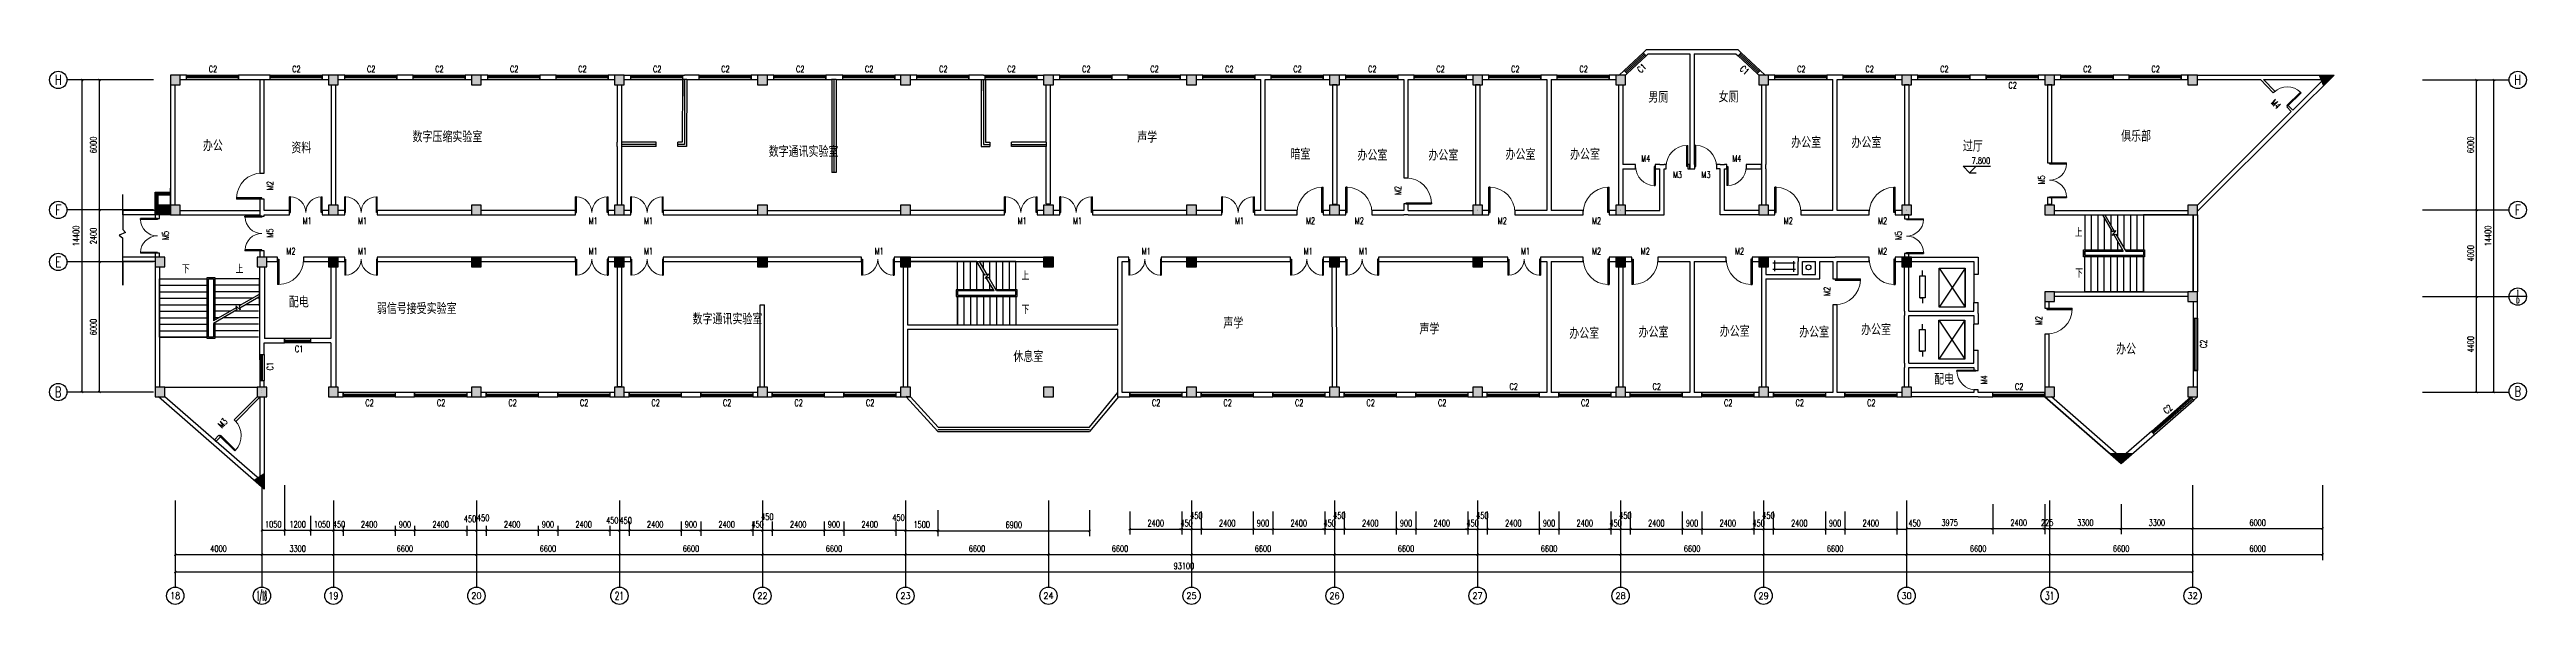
# Model space of a CAD drawing. Extents: x 28056 to 142362, y 13590 to 39190.
import ezdxf
from ezdxf.enums import TextEntityAlignment as Align

# ---------------------------------------------------------------- set-up
doc = ezdxf.new("R2010")
doc.units = 0
doc.header["$LTSCALE"] = 1000
doc.header["$MEASUREMENT"] = 0
for name, color, linetype in [('AXIS', 3, 'Continuous'), ('AXIS_TEXT', 7, 'Continuous'), ('COLUMN', 9, 'Continuous'), ('DIM_ELEV', 3, 'Continuous'), ('DIM_SYMB', 3, 'Continuous'), ('PUB_DIM', 3, 'Continuous'), ('PUB_TEXT', 7, 'Continuous'), ('STAIR', 2, 'Continuous'), ('WALL', 9, 'Continuous'), ('WINDOW', 4, 'Continuous'), ('WINDOW_TEXT', 7, 'Continuous')]:
    doc.layers.add(name, color=color, linetype=linetype)
doc.styles.add('_TCH_AXIS', font='COMPLEX', dxfattribs={"bigfont": 'GBCBIG'})
doc.styles.add('_TCH_DIM', font='SIMPLEX', dxfattribs={"bigfont": 'GBCBIG'})
doc.styles.add('_TCH_DIM_T3', font='SIMPLEX', dxfattribs={"width": 0.705882, "bigfont": 'GBCBIG'})
doc.styles.add('_TCH_WINDOW', font='SIMPLEX', dxfattribs={"bigfont": 'GBCBIG'})
doc.styles.add('COMPLEX', font='COMPLEX')
doc.styles.get("Standard").update_dxf_attribs({"font": 'gbenor.shx', "bigfont": 'gbcbig.shx'})
doc.dimstyles.new('_TCH_ARCH&&100', dxfattribs={"dimtxt": 297.5, "dimasz": 100, "dimexe": 250, "dimexo": 300, "dimgap": 126.25, "dimtad": 1, "dimdec": 0, "dimzin": 0, "dimdsep": 46, "dimtxsty": '_TCH_DIM_T3', "dimblk": 'ARCHTICK', "dimcen": 0.09, "dimclrt": 7, "dimazin": 2, "dimtfac": 1, "dimtdec": 0, "dimtix": 1, "dimtmove": 2, "dimatfit": 3, "dimfxl": 1, "dimtolj": 1, "dimtzin": 0, "dimarcsym": 0})

msp = doc.modelspace()

# ---------------------------------------------------------------- texts
at = {"layer": 'AXIS_TEXT', "style": '_TCH_AXIS'}
for s, height, width, p, p2 in [('H', 465.9, 0.7, (28300.9, 37557.3), (28611.5, 37557.3)), ('H', 465.9, 0.7, (141805.8, 37557.3), (142116.4, 37557.3)), ('F', 476.1, 0.8125, (28308.8, 31552.2), (28603.6, 31552.2)), ('F', 476.1, 0.8125, (141813.7, 31552.2), (142108.5, 31552.2)), ('E', 476.1, 0.8125, (28308.8, 29152.2), (28603.6, 29152.2)), ('D', 243.6, 0.823529, (141879.9, 27487.4), (142042.3, 27487.4)), ('1', 253.1, 0.555556, (141931, 27848.6), (141991.2, 27848.6)), ('B', 465.9, 0.823529, (28300.9, 23157.3), (28611.5, 23157.3)), ('B', 465.9, 0.823529, (141806.4, 23179.9), (142117, 23179.9))]:
    msp.add_text(s, height=height, dxfattribs=dict(at, width=width)).set_placement(p, p2, align=Align.FIT)
at = {"layer": 'PUB_TEXT'}
for s, p in [('男厕', (101837.1, 36738.2)), ('女厕', (105079.6, 36751.5)), ('数字压缩实验室', (44806.1, 34911.8)), ('声学', (78252.7, 34894)), ('俱乐部', (123657.1, 34940.3)), ('办公', (35134.9, 34504.8)), ('资料', (39216.2, 34400.8)), ('数字通讯实验室', (61245.4, 34229.7)), ('暗室', (85324.6, 34111.7)), ('办公室', (88417.8, 34061.4)), ('办公室', (91687.1, 34061.4)), ('办公室', (95250.9, 34099.7)), ('办公室', (98223.6, 34103.5)), ('办公室', (108431.8, 34649.8)), ('办公室', (111211.7, 34649.8)), ('过厅', (116352.6, 34481.4)), ('配电', (39100.8, 27291.2)), ('弱信号接受实验室', (43161.9, 26984.6)), ('数字通讯实验室', (57732, 26505.9)), ('声学', (82224.1, 26318.5)), ('声学', (91275, 26047.8)), ('办公室', (98190.6, 25845.6)), ('办公室', (101389.8, 25898.9)), ('办公室', (105132.4, 25936.9)), ('办公室', (108800.7, 25900.1)), ('办公室', (111657.7, 26015.8)), ('休息室', (72533, 24770.2)), ('办公', (123427.4, 25118.5)), ('配电', (115024.7, 23727.2))]:
    msp.add_text(s, height=510.64, dxfattribs=at).set_placement(p)
at = {"layer": 'PUB_TEXT', "style": '_TCH_DIM', "width": 0.705882}
msp.add_text('7.800', height=297.5, dxfattribs=at).set_placement((116759.2, 33914.6))
at = {"layer": 'PUB_TEXT', "style": '_TCH_DIM'}
for s, p in [('上', (121517.7, 30552.8)), ('下', (34167.8, 28870.3)), ('上', (36645.5, 28870.3)), ('上', (72911.2, 28558.8)), ('下', (121536.3, 28677.8)), ('下', (72911.2, 26996.8))]:
    msp.add_text(s, height=357.4, dxfattribs=at).set_placement(p)

# ---------------------------------------------------------------- blocks, each defined once
blk = doc.blocks.new('_ArchTick')
at = {"color": 0, "linetype": 'ByBlock', "const_width": 0.4}
blk.add_lwpolyline([(-0.5, -0.5), (0.5, 0.5)], dxfattribs=at)
blk = doc.blocks.new('*D7')
at = {"layer": 'Defpoints', "color": 0}
for p in [(41156, 17517), (41606, 17517), (41606, 17010)]:
    blk.add_point(p, dxfattribs=at)
at = {"layer": 'PUB_DIM', "color": 0, "lineweight": -2}
for p, q in [((41156, 17217), (41156, 16760)), ((41606, 17217), (41606, 16760)), ((41156, 17010), (41606, 17010))]:
    blk.add_line(p, q, dxfattribs=at)
at = {"layer": 'PUB_DIM', "color": 0, "lineweight": -2, "xscale": 100, "yscale": 100, "zscale": 100, "rotation": 180}
blk.add_blockref('_ArchTick', (41156, 17010), dxfattribs=at)
at = {"layer": 'PUB_DIM', "color": 0, "lineweight": -2, "xscale": 100, "yscale": 100, "zscale": 100}
blk.add_blockref('_ArchTick', (41606, 17010), dxfattribs=at)
at = {"layer": 'PUB_DIM', "color": 7, "insert": (41416, 17285), "char_height": 297.5, "attachment_point": 5, "style": '_TCH_DIM_T3'}
blk.add_mtext('\\A1;450', dxfattribs=at)
blk = doc.blocks.new('*D8')
at = {"layer": 'Defpoints', "color": 0}
for p in [(41606, 17517), (44006, 17517), (44006, 17010)]:
    blk.add_point(p, dxfattribs=at)
at = {"layer": 'PUB_DIM', "color": 0, "lineweight": -2}
for p, q in [((41606, 17217), (41606, 16760)), ((44006, 17217), (44006, 16760)), ((41606, 17010), (44006, 17010))]:
    blk.add_line(p, q, dxfattribs=at)
at = {"layer": 'PUB_DIM', "color": 0, "lineweight": -2, "xscale": 100, "yscale": 100, "zscale": 100, "rotation": 180}
blk.add_blockref('_ArchTick', (41606, 17010), dxfattribs=at)
at = {"layer": 'PUB_DIM', "color": 0, "lineweight": -2, "xscale": 100, "yscale": 100, "zscale": 100}
blk.add_blockref('_ArchTick', (44006, 17010), dxfattribs=at)
at = {"layer": 'PUB_DIM', "color": 7, "insert": (42806, 17285), "char_height": 297.5, "attachment_point": 5, "style": '_TCH_DIM_T3'}
blk.add_mtext('\\A1;2400', dxfattribs=at)
blk = doc.blocks.new('*D9')
at = {"layer": 'Defpoints', "color": 0}
for p in [(44006, 17517), (44906, 17517), (44906, 17010)]:
    blk.add_point(p, dxfattribs=at)
at = {"layer": 'PUB_DIM', "color": 0, "lineweight": -2}
for p, q in [((44006, 17217), (44006, 16760)), ((44906, 17217), (44906, 16760)), ((44006, 17010), (44906, 17010))]:
    blk.add_line(p, q, dxfattribs=at)
at = {"layer": 'PUB_DIM', "color": 0, "lineweight": -2, "xscale": 100, "yscale": 100, "zscale": 100, "rotation": 180}
blk.add_blockref('_ArchTick', (44006, 17010), dxfattribs=at)
at = {"layer": 'PUB_DIM', "color": 0, "lineweight": -2, "xscale": 100, "yscale": 100, "zscale": 100}
blk.add_blockref('_ArchTick', (44906, 17010), dxfattribs=at)
at = {"layer": 'PUB_DIM', "color": 7, "insert": (44456, 17285), "char_height": 297.5, "attachment_point": 5, "style": '_TCH_DIM_T3'}
blk.add_mtext('\\A1;900', dxfattribs=at)
blk = doc.blocks.new('*D10')
at = {"layer": 'Defpoints', "color": 0}
for p in [(44906, 17517), (47306, 17517), (47306, 17010)]:
    blk.add_point(p, dxfattribs=at)
at = {"layer": 'PUB_DIM', "color": 0, "lineweight": -2}
for p, q in [((44906, 17217), (44906, 16760)), ((47306, 17217), (47306, 16760)), ((44906, 17010), (47306, 17010))]:
    blk.add_line(p, q, dxfattribs=at)
at = {"layer": 'PUB_DIM', "color": 0, "lineweight": -2, "xscale": 100, "yscale": 100, "zscale": 100, "rotation": 180}
blk.add_blockref('_ArchTick', (44906, 17010), dxfattribs=at)
at = {"layer": 'PUB_DIM', "color": 0, "lineweight": -2, "xscale": 100, "yscale": 100, "zscale": 100}
blk.add_blockref('_ArchTick', (47306, 17010), dxfattribs=at)
at = {"layer": 'PUB_DIM', "color": 7, "insert": (46106, 17285), "char_height": 297.5, "attachment_point": 5, "style": '_TCH_DIM_T3'}
blk.add_mtext('\\A1;2400', dxfattribs=at)
blk = doc.blocks.new('*D11')
at = {"layer": 'Defpoints', "color": 0}
for p in [(47306, 17517), (47756, 17517), (47756, 17010)]:
    blk.add_point(p, dxfattribs=at)
at = {"layer": 'PUB_DIM', "color": 0, "lineweight": -2}
for p, q in [((47306, 17217), (47306, 16760)), ((47756, 17217), (47756, 16760)), ((47306, 17010), (47756, 17010))]:
    blk.add_line(p, q, dxfattribs=at)
at = {"layer": 'PUB_DIM', "color": 0, "lineweight": -2, "xscale": 100, "yscale": 100, "zscale": 100, "rotation": 180}
blk.add_blockref('_ArchTick', (47306, 17010), dxfattribs=at)
at = {"layer": 'PUB_DIM', "color": 0, "lineweight": -2, "xscale": 100, "yscale": 100, "zscale": 100}
blk.add_blockref('_ArchTick', (47756, 17010), dxfattribs=at)
at = {"layer": 'PUB_DIM', "color": 7, "insert": (47463, 17540), "char_height": 297.5, "attachment_point": 5, "style": '_TCH_DIM_T3'}
blk.add_mtext('\\A1;450', dxfattribs=at)
blk = doc.blocks.new('*D12')
at = {"layer": 'Defpoints', "color": 0}
for p in [(47756, 17517), (48206, 17517), (48206, 17010)]:
    blk.add_point(p, dxfattribs=at)
at = {"layer": 'PUB_DIM', "color": 0, "lineweight": -2}
for p, q in [((47756, 17217), (47756, 16760)), ((48206, 17217), (48206, 16760)), ((47756, 17010), (48206, 17010))]:
    blk.add_line(p, q, dxfattribs=at)
at = {"layer": 'PUB_DIM', "color": 0, "lineweight": -2, "xscale": 100, "yscale": 100, "zscale": 100, "rotation": 180}
blk.add_blockref('_ArchTick', (47756, 17010), dxfattribs=at)
at = {"layer": 'PUB_DIM', "color": 0, "lineweight": -2, "xscale": 100, "yscale": 100, "zscale": 100}
blk.add_blockref('_ArchTick', (48206, 17010), dxfattribs=at)
at = {"layer": 'PUB_DIM', "color": 7, "insert": (48067, 17586), "char_height": 297.5, "attachment_point": 5, "style": '_TCH_DIM_T3'}
blk.add_mtext('\\A1;450', dxfattribs=at)
blk = doc.blocks.new('*D13')
at = {"layer": 'Defpoints', "color": 0}
for p in [(48206, 17517), (50606, 17517), (50606, 17010)]:
    blk.add_point(p, dxfattribs=at)
at = {"layer": 'PUB_DIM', "color": 0, "lineweight": -2}
for p, q in [((48206, 17217), (48206, 16760)), ((50606, 17217), (50606, 16760)), ((48206, 17010), (50606, 17010))]:
    blk.add_line(p, q, dxfattribs=at)
at = {"layer": 'PUB_DIM', "color": 0, "lineweight": -2, "xscale": 100, "yscale": 100, "zscale": 100, "rotation": 180}
blk.add_blockref('_ArchTick', (48206, 17010), dxfattribs=at)
at = {"layer": 'PUB_DIM', "color": 0, "lineweight": -2, "xscale": 100, "yscale": 100, "zscale": 100}
blk.add_blockref('_ArchTick', (50606, 17010), dxfattribs=at)
at = {"layer": 'PUB_DIM', "color": 7, "insert": (49406, 17285), "char_height": 297.5, "attachment_point": 5, "style": '_TCH_DIM_T3'}
blk.add_mtext('\\A1;2400', dxfattribs=at)
blk = doc.blocks.new('*D14')
at = {"layer": 'Defpoints', "color": 0}
for p in [(50606, 17517), (51506, 17517), (51506, 17010)]:
    blk.add_point(p, dxfattribs=at)
at = {"layer": 'PUB_DIM', "color": 0, "lineweight": -2}
for p, q in [((50606, 17217), (50606, 16760)), ((51506, 17217), (51506, 16760)), ((50606, 17010), (51506, 17010))]:
    blk.add_line(p, q, dxfattribs=at)
at = {"layer": 'PUB_DIM', "color": 0, "lineweight": -2, "xscale": 100, "yscale": 100, "zscale": 100, "rotation": 180}
blk.add_blockref('_ArchTick', (50606, 17010), dxfattribs=at)
at = {"layer": 'PUB_DIM', "color": 0, "lineweight": -2, "xscale": 100, "yscale": 100, "zscale": 100}
blk.add_blockref('_ArchTick', (51506, 17010), dxfattribs=at)
at = {"layer": 'PUB_DIM', "color": 7, "insert": (51056, 17285), "char_height": 297.5, "attachment_point": 5, "style": '_TCH_DIM_T3'}
blk.add_mtext('\\A1;900', dxfattribs=at)
blk = doc.blocks.new('*D15')
at = {"layer": 'Defpoints', "color": 0}
for p in [(51506, 17517), (53906, 17517), (53906, 17010)]:
    blk.add_point(p, dxfattribs=at)
at = {"layer": 'PUB_DIM', "color": 0, "lineweight": -2}
for p, q in [((51506, 17217), (51506, 16760)), ((53906, 17217), (53906, 16760)), ((51506, 17010), (53906, 17010))]:
    blk.add_line(p, q, dxfattribs=at)
at = {"layer": 'PUB_DIM', "color": 0, "lineweight": -2, "xscale": 100, "yscale": 100, "zscale": 100, "rotation": 180}
blk.add_blockref('_ArchTick', (51506, 17010), dxfattribs=at)
at = {"layer": 'PUB_DIM', "color": 0, "lineweight": -2, "xscale": 100, "yscale": 100, "zscale": 100}
blk.add_blockref('_ArchTick', (53906, 17010), dxfattribs=at)
at = {"layer": 'PUB_DIM', "color": 7, "insert": (52706, 17285), "char_height": 297.5, "attachment_point": 5, "style": '_TCH_DIM_T3'}
blk.add_mtext('\\A1;2400', dxfattribs=at)
blk = doc.blocks.new('*D16')
at = {"layer": 'Defpoints', "color": 0}
for p in [(53906, 17517), (54356, 17517), (54356, 17010)]:
    blk.add_point(p, dxfattribs=at)
at = {"layer": 'PUB_DIM', "color": 0, "lineweight": -2}
for p, q in [((53906, 17217), (53906, 16760)), ((54356, 17217), (54356, 16760)), ((53906, 17010), (54356, 17010))]:
    blk.add_line(p, q, dxfattribs=at)
at = {"layer": 'PUB_DIM', "color": 0, "lineweight": -2, "xscale": 100, "yscale": 100, "zscale": 100, "rotation": 180}
blk.add_blockref('_ArchTick', (53906, 17010), dxfattribs=at)
at = {"layer": 'PUB_DIM', "color": 0, "lineweight": -2, "xscale": 100, "yscale": 100, "zscale": 100}
blk.add_blockref('_ArchTick', (54356, 17010), dxfattribs=at)
at = {"layer": 'PUB_DIM', "color": 7, "insert": (54024, 17473), "char_height": 297.5, "attachment_point": 5, "style": '_TCH_DIM_T3'}
blk.add_mtext('\\A1;450', dxfattribs=at)
blk = doc.blocks.new('*D17')
at = {"layer": 'Defpoints', "color": 0}
for p in [(54356, 17722), (54806, 17722), (54806, 17010)]:
    blk.add_point(p, dxfattribs=at)
at = {"layer": 'PUB_DIM', "color": 0, "lineweight": -2}
for p, q in [((54356, 17422), (54356, 16760)), ((54806, 17422), (54806, 16760)), ((54356, 17010), (54806, 17010))]:
    blk.add_line(p, q, dxfattribs=at)
at = {"layer": 'PUB_DIM', "color": 0, "lineweight": -2, "xscale": 100, "yscale": 100, "zscale": 100, "rotation": 180}
blk.add_blockref('_ArchTick', (54356, 17010), dxfattribs=at)
at = {"layer": 'PUB_DIM', "color": 0, "lineweight": -2, "xscale": 100, "yscale": 100, "zscale": 100}
blk.add_blockref('_ArchTick', (54806, 17010), dxfattribs=at)
at = {"layer": 'PUB_DIM', "color": 7, "insert": (54646, 17462), "char_height": 297.5, "attachment_point": 5, "style": '_TCH_DIM_T3'}
blk.add_mtext('\\A1;450', dxfattribs=at)
blk = doc.blocks.new('*D18')
at = {"layer": 'Defpoints', "color": 0}
for p in [(54806, 17722), (57206, 17722), (57206, 17010)]:
    blk.add_point(p, dxfattribs=at)
at = {"layer": 'PUB_DIM', "color": 0, "lineweight": -2}
for p, q in [((54806, 17422), (54806, 16760)), ((57206, 17422), (57206, 16760)), ((54806, 17010), (57206, 17010))]:
    blk.add_line(p, q, dxfattribs=at)
at = {"layer": 'PUB_DIM', "color": 0, "lineweight": -2, "xscale": 100, "yscale": 100, "zscale": 100, "rotation": 180}
blk.add_blockref('_ArchTick', (54806, 17010), dxfattribs=at)
at = {"layer": 'PUB_DIM', "color": 0, "lineweight": -2, "xscale": 100, "yscale": 100, "zscale": 100}
blk.add_blockref('_ArchTick', (57206, 17010), dxfattribs=at)
at = {"layer": 'PUB_DIM', "color": 7, "insert": (56006, 17285), "char_height": 297.5, "attachment_point": 5, "style": '_TCH_DIM_T3'}
blk.add_mtext('\\A1;2400', dxfattribs=at)
blk = doc.blocks.new('*D19')
at = {"layer": 'Defpoints', "color": 0}
for p in [(57206, 17722), (58106, 17722), (58106, 17010)]:
    blk.add_point(p, dxfattribs=at)
at = {"layer": 'PUB_DIM', "color": 0, "lineweight": -2}
for p, q in [((57206, 17422), (57206, 16760)), ((58106, 17422), (58106, 16760)), ((57206, 17010), (58106, 17010))]:
    blk.add_line(p, q, dxfattribs=at)
at = {"layer": 'PUB_DIM', "color": 0, "lineweight": -2, "xscale": 100, "yscale": 100, "zscale": 100, "rotation": 180}
blk.add_blockref('_ArchTick', (57206, 17010), dxfattribs=at)
at = {"layer": 'PUB_DIM', "color": 0, "lineweight": -2, "xscale": 100, "yscale": 100, "zscale": 100}
blk.add_blockref('_ArchTick', (58106, 17010), dxfattribs=at)
at = {"layer": 'PUB_DIM', "color": 7, "insert": (57656, 17285), "char_height": 297.5, "attachment_point": 5, "style": '_TCH_DIM_T3'}
blk.add_mtext('\\A1;900', dxfattribs=at)
blk = doc.blocks.new('*D20')
at = {"layer": 'Defpoints', "color": 0}
for p in [(58106, 17722), (60506, 17722), (60506, 17010)]:
    blk.add_point(p, dxfattribs=at)
at = {"layer": 'PUB_DIM', "color": 0, "lineweight": -2}
for p, q in [((58106, 17422), (58106, 16760)), ((60506, 17422), (60506, 16760)), ((58106, 17010), (60506, 17010))]:
    blk.add_line(p, q, dxfattribs=at)
at = {"layer": 'PUB_DIM', "color": 0, "lineweight": -2, "xscale": 100, "yscale": 100, "zscale": 100, "rotation": 180}
blk.add_blockref('_ArchTick', (58106, 17010), dxfattribs=at)
at = {"layer": 'PUB_DIM', "color": 0, "lineweight": -2, "xscale": 100, "yscale": 100, "zscale": 100}
blk.add_blockref('_ArchTick', (60506, 17010), dxfattribs=at)
at = {"layer": 'PUB_DIM', "color": 7, "insert": (59306, 17285), "char_height": 297.5, "attachment_point": 5, "style": '_TCH_DIM_T3'}
blk.add_mtext('\\A1;2400', dxfattribs=at)
blk = doc.blocks.new('*D21')
at = {"layer": 'Defpoints', "color": 0}
for p in [(60506, 17722), (60956, 17722), (60956, 17010)]:
    blk.add_point(p, dxfattribs=at)
at = {"layer": 'PUB_DIM', "color": 0, "lineweight": -2}
for p, q in [((60506, 17422), (60506, 16760)), ((60956, 17422), (60956, 16760)), ((60506, 17010), (60406, 17010)), ((60506, 17010), (60956, 17010)), ((60956, 17010), (61056, 17010))]:
    blk.add_line(p, q, dxfattribs=at)
at = {"layer": 'PUB_DIM', "color": 0, "lineweight": -2, "xscale": 100, "yscale": 100, "zscale": 100}
blk.add_blockref('_ArchTick', (60506, 17010), dxfattribs=at)
at = {"layer": 'PUB_DIM', "color": 0, "lineweight": -2, "xscale": 100, "yscale": 100, "zscale": 100, "rotation": 180}
blk.add_blockref('_ArchTick', (60956, 17010), dxfattribs=at)
at = {"layer": 'PUB_DIM', "color": 7, "insert": (60731, 17285), "char_height": 297.5, "attachment_point": 5, "style": '_TCH_DIM_T3'}
blk.add_mtext('\\A1;450', dxfattribs=at)
blk = doc.blocks.new('*D22')
at = {"layer": 'Defpoints', "color": 0}
for p in [(60956, 17722), (61406, 17722), (61406, 17010)]:
    blk.add_point(p, dxfattribs=at)
at = {"layer": 'PUB_DIM', "color": 0, "lineweight": -2}
for p, q in [((60956, 17422), (60956, 16760)), ((61406, 17422), (61406, 16760)), ((60956, 17010), (61406, 17010))]:
    blk.add_line(p, q, dxfattribs=at)
at = {"layer": 'PUB_DIM', "color": 0, "lineweight": -2, "xscale": 100, "yscale": 100, "zscale": 100, "rotation": 180}
blk.add_blockref('_ArchTick', (60956, 17010), dxfattribs=at)
at = {"layer": 'PUB_DIM', "color": 0, "lineweight": -2, "xscale": 100, "yscale": 100, "zscale": 100}
blk.add_blockref('_ArchTick', (61406, 17010), dxfattribs=at)
at = {"layer": 'PUB_DIM', "color": 7, "insert": (61181, 17635), "char_height": 297.5, "attachment_point": 5, "style": '_TCH_DIM_T3'}
blk.add_mtext('\\A1;450', dxfattribs=at)
blk = doc.blocks.new('*D23')
at = {"layer": 'Defpoints', "color": 0}
for p in [(61406, 17722), (63806, 17722), (63806, 17010)]:
    blk.add_point(p, dxfattribs=at)
at = {"layer": 'PUB_DIM', "color": 0, "lineweight": -2}
for p, q in [((61406, 17422), (61406, 16760)), ((63806, 17422), (63806, 16760)), ((61406, 17010), (63806, 17010))]:
    blk.add_line(p, q, dxfattribs=at)
at = {"layer": 'PUB_DIM', "color": 0, "lineweight": -2, "xscale": 100, "yscale": 100, "zscale": 100, "rotation": 180}
blk.add_blockref('_ArchTick', (61406, 17010), dxfattribs=at)
at = {"layer": 'PUB_DIM', "color": 0, "lineweight": -2, "xscale": 100, "yscale": 100, "zscale": 100}
blk.add_blockref('_ArchTick', (63806, 17010), dxfattribs=at)
at = {"layer": 'PUB_DIM', "color": 7, "insert": (62606, 17285), "char_height": 297.5, "attachment_point": 5, "style": '_TCH_DIM_T3'}
blk.add_mtext('\\A1;2400', dxfattribs=at)
blk = doc.blocks.new('*D24')
at = {"layer": 'Defpoints', "color": 0}
for p in [(63806, 17722), (64706, 17722), (64706, 17010)]:
    blk.add_point(p, dxfattribs=at)
at = {"layer": 'PUB_DIM', "color": 0, "lineweight": -2}
for p, q in [((63806, 17422), (63806, 16760)), ((64706, 17422), (64706, 16760)), ((63806, 17010), (64706, 17010))]:
    blk.add_line(p, q, dxfattribs=at)
at = {"layer": 'PUB_DIM', "color": 0, "lineweight": -2, "xscale": 100, "yscale": 100, "zscale": 100, "rotation": 180}
blk.add_blockref('_ArchTick', (63806, 17010), dxfattribs=at)
at = {"layer": 'PUB_DIM', "color": 0, "lineweight": -2, "xscale": 100, "yscale": 100, "zscale": 100}
blk.add_blockref('_ArchTick', (64706, 17010), dxfattribs=at)
at = {"layer": 'PUB_DIM', "color": 7, "insert": (64256, 17285), "char_height": 297.5, "attachment_point": 5, "style": '_TCH_DIM_T3'}
blk.add_mtext('\\A1;900', dxfattribs=at)
blk = doc.blocks.new('*D25')
at = {"layer": 'Defpoints', "color": 0}
for p in [(64706, 17722), (67106, 17722), (67106, 17010)]:
    blk.add_point(p, dxfattribs=at)
at = {"layer": 'PUB_DIM', "color": 0, "lineweight": -2}
for p, q in [((64706, 17422), (64706, 16760)), ((67106, 17422), (67106, 16760)), ((64706, 17010), (67106, 17010))]:
    blk.add_line(p, q, dxfattribs=at)
at = {"layer": 'PUB_DIM', "color": 0, "lineweight": -2, "xscale": 100, "yscale": 100, "zscale": 100, "rotation": 180}
blk.add_blockref('_ArchTick', (64706, 17010), dxfattribs=at)
at = {"layer": 'PUB_DIM', "color": 0, "lineweight": -2, "xscale": 100, "yscale": 100, "zscale": 100}
blk.add_blockref('_ArchTick', (67106, 17010), dxfattribs=at)
at = {"layer": 'PUB_DIM', "color": 7, "insert": (65906, 17285), "char_height": 297.5, "attachment_point": 5, "style": '_TCH_DIM_T3'}
blk.add_mtext('\\A1;2400', dxfattribs=at)
blk = doc.blocks.new('*D26')
at = {"layer": 'Defpoints', "color": 0}
for p in [(67106, 17722), (67556, 17722), (67556, 17010)]:
    blk.add_point(p, dxfattribs=at)
at = {"layer": 'PUB_DIM', "color": 0, "lineweight": -2}
for p, q in [((67106, 17422), (67106, 16760)), ((67556, 17422), (67556, 16760)), ((67106, 17010), (67556, 17010))]:
    blk.add_line(p, q, dxfattribs=at)
at = {"layer": 'PUB_DIM', "color": 0, "lineweight": -2, "xscale": 100, "yscale": 100, "zscale": 100, "rotation": 180}
blk.add_blockref('_ArchTick', (67106, 17010), dxfattribs=at)
at = {"layer": 'PUB_DIM', "color": 0, "lineweight": -2, "xscale": 100, "yscale": 100, "zscale": 100}
blk.add_blockref('_ArchTick', (67556, 17010), dxfattribs=at)
at = {"layer": 'PUB_DIM', "color": 7, "insert": (67235, 17597), "char_height": 297.5, "attachment_point": 5, "style": '_TCH_DIM_T3'}
blk.add_mtext('\\A1;450', dxfattribs=at)
blk = doc.blocks.new('*D27')
at = {"layer": 'Defpoints', "color": 0}
for p in [(113756, 18518), (117731, 18518), (117731, 17087)]:
    blk.add_point(p, dxfattribs=at)
at = {"layer": 'PUB_DIM', "color": 0, "lineweight": -2}
for p, q in [((113756, 18218), (113756, 16837)), ((117731, 18218), (117731, 16837)), ((113756, 17087), (117731, 17087))]:
    blk.add_line(p, q, dxfattribs=at)
at = {"layer": 'PUB_DIM', "color": 0, "lineweight": -2, "xscale": 100, "yscale": 100, "zscale": 100, "rotation": 180}
blk.add_blockref('_ArchTick', (113756, 17087), dxfattribs=at)
at = {"layer": 'PUB_DIM', "color": 0, "lineweight": -2, "xscale": 100, "yscale": 100, "zscale": 100}
blk.add_blockref('_ArchTick', (117731, 17087), dxfattribs=at)
at = {"layer": 'PUB_DIM', "color": 7, "insert": (115744, 17362), "char_height": 297.5, "attachment_point": 5, "style": '_TCH_DIM_T3'}
blk.add_mtext('\\A1;3975', dxfattribs=at)
blk = doc.blocks.new('*D28')
at = {"layer": 'Defpoints', "color": 0}
for p in [(117731, 18518), (120131, 18518), (120131, 17087)]:
    blk.add_point(p, dxfattribs=at)
at = {"layer": 'PUB_DIM', "color": 0, "lineweight": -2}
for p, q in [((117731, 18218), (117731, 16837)), ((120131, 18218), (120131, 16837)), ((117731, 17087), (120131, 17087))]:
    blk.add_line(p, q, dxfattribs=at)
at = {"layer": 'PUB_DIM', "color": 0, "lineweight": -2, "xscale": 100, "yscale": 100, "zscale": 100, "rotation": 180}
blk.add_blockref('_ArchTick', (117731, 17087), dxfattribs=at)
at = {"layer": 'PUB_DIM', "color": 0, "lineweight": -2, "xscale": 100, "yscale": 100, "zscale": 100}
blk.add_blockref('_ArchTick', (120131, 17087), dxfattribs=at)
at = {"layer": 'PUB_DIM', "color": 7, "insert": (118931, 17362), "char_height": 297.5, "attachment_point": 5, "style": '_TCH_DIM_T3'}
blk.add_mtext('\\A1;2400', dxfattribs=at)
blk = doc.blocks.new('*D29')
at = {"layer": 'Defpoints', "color": 0}
for p in [(120131, 18518), (120356, 18518), (120356, 17087)]:
    blk.add_point(p, dxfattribs=at)
at = {"layer": 'PUB_DIM', "color": 0, "lineweight": -2}
for p, q in [((120131, 18218), (120131, 16837)), ((120356, 18218), (120356, 16837)), ((120131, 17087), (120031, 17087)), ((120131, 17087), (120356, 17087)), ((120356, 17087), (120456, 17087))]:
    blk.add_line(p, q, dxfattribs=at)
at = {"layer": 'PUB_DIM', "color": 0, "lineweight": -2, "xscale": 100, "yscale": 100, "zscale": 100}
blk.add_blockref('_ArchTick', (120131, 17087), dxfattribs=at)
at = {"layer": 'PUB_DIM', "color": 0, "lineweight": -2, "xscale": 100, "yscale": 100, "zscale": 100, "rotation": 180}
blk.add_blockref('_ArchTick', (120356, 17087), dxfattribs=at)
at = {"layer": 'PUB_DIM', "color": 7, "insert": (120244, 17362), "char_height": 297.5, "attachment_point": 5, "style": '_TCH_DIM_T3'}
blk.add_mtext('\\A1;225', dxfattribs=at)
blk = doc.blocks.new('*D30')
at = {"layer": 'Defpoints', "color": 0}
for p in [(120356, 18518), (123656, 18518), (123656, 17087)]:
    blk.add_point(p, dxfattribs=at)
at = {"layer": 'PUB_DIM', "color": 0, "lineweight": -2}
for p, q in [((120356, 18218), (120356, 16837)), ((123656, 18218), (123656, 16837)), ((120356, 17087), (123656, 17087))]:
    blk.add_line(p, q, dxfattribs=at)
at = {"layer": 'PUB_DIM', "color": 0, "lineweight": -2, "xscale": 100, "yscale": 100, "zscale": 100, "rotation": 180}
blk.add_blockref('_ArchTick', (120356, 17087), dxfattribs=at)
at = {"layer": 'PUB_DIM', "color": 0, "lineweight": -2, "xscale": 100, "yscale": 100, "zscale": 100}
blk.add_blockref('_ArchTick', (123656, 17087), dxfattribs=at)
at = {"layer": 'PUB_DIM', "color": 7, "insert": (122006, 17362), "char_height": 297.5, "attachment_point": 5, "style": '_TCH_DIM_T3'}
blk.add_mtext('\\A1;3300', dxfattribs=at)
blk = doc.blocks.new('*D31')
at = {"layer": 'Defpoints', "color": 0}
for p in [(123656, 18518), (126956, 18518), (126956, 17087)]:
    blk.add_point(p, dxfattribs=at)
at = {"layer": 'PUB_DIM', "color": 0, "lineweight": -2}
for p, q in [((123656, 18218), (123656, 16837)), ((126956, 18218), (126956, 16837)), ((123656, 17087), (126956, 17087))]:
    blk.add_line(p, q, dxfattribs=at)
at = {"layer": 'PUB_DIM', "color": 0, "lineweight": -2, "xscale": 100, "yscale": 100, "zscale": 100, "rotation": 180}
blk.add_blockref('_ArchTick', (123656, 17087), dxfattribs=at)
at = {"layer": 'PUB_DIM', "color": 0, "lineweight": -2, "xscale": 100, "yscale": 100, "zscale": 100}
blk.add_blockref('_ArchTick', (126956, 17087), dxfattribs=at)
at = {"layer": 'PUB_DIM', "color": 7, "insert": (125306, 17362), "char_height": 297.5, "attachment_point": 5, "style": '_TCH_DIM_T3'}
blk.add_mtext('\\A1;3300', dxfattribs=at)
blk = doc.blocks.new('*D32')
at = {"layer": 'Defpoints', "color": 0}
for p in [(126956, 18518), (132956, 18518), (132956, 17087)]:
    blk.add_point(p, dxfattribs=at)
at = {"layer": 'PUB_DIM', "color": 0, "lineweight": -2}
for p, q in [((126956, 18218), (126956, 16837)), ((132956, 18218), (132956, 16837)), ((126956, 17087), (132956, 17087))]:
    blk.add_line(p, q, dxfattribs=at)
at = {"layer": 'PUB_DIM', "color": 0, "lineweight": -2, "xscale": 100, "yscale": 100, "zscale": 100, "rotation": 180}
blk.add_blockref('_ArchTick', (126956, 17087), dxfattribs=at)
at = {"layer": 'PUB_DIM', "color": 0, "lineweight": -2, "xscale": 100, "yscale": 100, "zscale": 100}
blk.add_blockref('_ArchTick', (132956, 17087), dxfattribs=at)
at = {"layer": 'PUB_DIM', "color": 7, "insert": (129956, 17362), "char_height": 297.5, "attachment_point": 5, "style": '_TCH_DIM_T3'}
blk.add_mtext('\\A1;6000', dxfattribs=at)
blk = doc.blocks.new('*D33')
at = {"layer": 'Defpoints', "color": 0}
for p in [(77906, 18184), (80306, 18184), (80306, 17067)]:
    blk.add_point(p, dxfattribs=at)
at = {"layer": 'PUB_DIM', "color": 0, "lineweight": -2}
for p, q in [((77906, 17884), (77906, 16817)), ((80306, 17884), (80306, 16817)), ((77906, 17067), (80306, 17067))]:
    blk.add_line(p, q, dxfattribs=at)
at = {"layer": 'PUB_DIM', "color": 0, "lineweight": -2, "xscale": 100, "yscale": 100, "zscale": 100, "rotation": 180}
blk.add_blockref('_ArchTick', (77906, 17067), dxfattribs=at)
at = {"layer": 'PUB_DIM', "color": 0, "lineweight": -2, "xscale": 100, "yscale": 100, "zscale": 100}
blk.add_blockref('_ArchTick', (80306, 17067), dxfattribs=at)
at = {"layer": 'PUB_DIM', "color": 7, "insert": (79106, 17342), "char_height": 297.5, "attachment_point": 5, "style": '_TCH_DIM_T3'}
blk.add_mtext('\\A1;2400', dxfattribs=at)
blk = doc.blocks.new('*D34')
at = {"layer": 'Defpoints', "color": 0}
for p in [(80306, 18184), (80756, 18184), (80756, 17067)]:
    blk.add_point(p, dxfattribs=at)
at = {"layer": 'PUB_DIM', "color": 0, "lineweight": -2}
for p, q in [((80306, 17884), (80306, 16817)), ((80756, 17884), (80756, 16817)), ((80306, 17067), (80206, 17067)), ((80306, 17067), (80756, 17067)), ((80756, 17067), (80856, 17067))]:
    blk.add_line(p, q, dxfattribs=at)
at = {"layer": 'PUB_DIM', "color": 0, "lineweight": -2, "xscale": 100, "yscale": 100, "zscale": 100}
blk.add_blockref('_ArchTick', (80306, 17067), dxfattribs=at)
at = {"layer": 'PUB_DIM', "color": 0, "lineweight": -2, "xscale": 100, "yscale": 100, "zscale": 100, "rotation": 180}
blk.add_blockref('_ArchTick', (80756, 17067), dxfattribs=at)
at = {"layer": 'PUB_DIM', "color": 7, "insert": (80531, 17342), "char_height": 297.5, "attachment_point": 5, "style": '_TCH_DIM_T3'}
blk.add_mtext('\\A1;450', dxfattribs=at)
blk = doc.blocks.new('*D35')
at = {"layer": 'Defpoints', "color": 0}
for p in [(80756, 18184), (81206, 18184), (81206, 17067)]:
    blk.add_point(p, dxfattribs=at)
at = {"layer": 'PUB_DIM', "color": 0, "lineweight": -2}
for p, q in [((80756, 17884), (80756, 16817)), ((81206, 17884), (81206, 16817)), ((80756, 17067), (81206, 17067))]:
    blk.add_line(p, q, dxfattribs=at)
at = {"layer": 'PUB_DIM', "color": 0, "lineweight": -2, "xscale": 100, "yscale": 100, "zscale": 100, "rotation": 180}
blk.add_blockref('_ArchTick', (80756, 17067), dxfattribs=at)
at = {"layer": 'PUB_DIM', "color": 0, "lineweight": -2, "xscale": 100, "yscale": 100, "zscale": 100}
blk.add_blockref('_ArchTick', (81206, 17067), dxfattribs=at)
at = {"layer": 'PUB_DIM', "color": 7, "insert": (80981, 17692), "char_height": 297.5, "attachment_point": 5, "style": '_TCH_DIM_T3'}
blk.add_mtext('\\A1;450', dxfattribs=at)
blk = doc.blocks.new('*D36')
at = {"layer": 'Defpoints', "color": 0}
for p in [(81206, 18184), (83606, 18184), (83606, 17067)]:
    blk.add_point(p, dxfattribs=at)
at = {"layer": 'PUB_DIM', "color": 0, "lineweight": -2}
for p, q in [((81206, 17884), (81206, 16817)), ((83606, 17884), (83606, 16817)), ((81206, 17067), (83606, 17067))]:
    blk.add_line(p, q, dxfattribs=at)
at = {"layer": 'PUB_DIM', "color": 0, "lineweight": -2, "xscale": 100, "yscale": 100, "zscale": 100, "rotation": 180}
blk.add_blockref('_ArchTick', (81206, 17067), dxfattribs=at)
at = {"layer": 'PUB_DIM', "color": 0, "lineweight": -2, "xscale": 100, "yscale": 100, "zscale": 100}
blk.add_blockref('_ArchTick', (83606, 17067), dxfattribs=at)
at = {"layer": 'PUB_DIM', "color": 7, "insert": (82406, 17342), "char_height": 297.5, "attachment_point": 5, "style": '_TCH_DIM_T3'}
blk.add_mtext('\\A1;2400', dxfattribs=at)
blk = doc.blocks.new('*D37')
at = {"layer": 'Defpoints', "color": 0}
for p in [(83606, 18184), (84506, 18184), (84506, 17067)]:
    blk.add_point(p, dxfattribs=at)
at = {"layer": 'PUB_DIM', "color": 0, "lineweight": -2}
for p, q in [((83606, 17884), (83606, 16817)), ((84506, 17884), (84506, 16817)), ((83606, 17067), (84506, 17067))]:
    blk.add_line(p, q, dxfattribs=at)
at = {"layer": 'PUB_DIM', "color": 0, "lineweight": -2, "xscale": 100, "yscale": 100, "zscale": 100, "rotation": 180}
blk.add_blockref('_ArchTick', (83606, 17067), dxfattribs=at)
at = {"layer": 'PUB_DIM', "color": 0, "lineweight": -2, "xscale": 100, "yscale": 100, "zscale": 100}
blk.add_blockref('_ArchTick', (84506, 17067), dxfattribs=at)
at = {"layer": 'PUB_DIM', "color": 7, "insert": (84056, 17342), "char_height": 297.5, "attachment_point": 5, "style": '_TCH_DIM_T3'}
blk.add_mtext('\\A1;900', dxfattribs=at)
blk = doc.blocks.new('*D38')
at = {"layer": 'Defpoints', "color": 0}
for p in [(84506, 18184), (86906, 18184), (86906, 17067)]:
    blk.add_point(p, dxfattribs=at)
at = {"layer": 'PUB_DIM', "color": 0, "lineweight": -2}
for p, q in [((84506, 17884), (84506, 16817)), ((86906, 17884), (86906, 16817)), ((84506, 17067), (86906, 17067))]:
    blk.add_line(p, q, dxfattribs=at)
at = {"layer": 'PUB_DIM', "color": 0, "lineweight": -2, "xscale": 100, "yscale": 100, "zscale": 100, "rotation": 180}
blk.add_blockref('_ArchTick', (84506, 17067), dxfattribs=at)
at = {"layer": 'PUB_DIM', "color": 0, "lineweight": -2, "xscale": 100, "yscale": 100, "zscale": 100}
blk.add_blockref('_ArchTick', (86906, 17067), dxfattribs=at)
at = {"layer": 'PUB_DIM', "color": 7, "insert": (85706, 17342), "char_height": 297.5, "attachment_point": 5, "style": '_TCH_DIM_T3'}
blk.add_mtext('\\A1;2400', dxfattribs=at)
blk = doc.blocks.new('*D39')
at = {"layer": 'Defpoints', "color": 0}
for p in [(86906, 18184), (87356, 18184), (87356, 17067)]:
    blk.add_point(p, dxfattribs=at)
at = {"layer": 'PUB_DIM', "color": 0, "lineweight": -2}
for p, q in [((86906, 17884), (86906, 16817)), ((87356, 17884), (87356, 16817)), ((86906, 17067), (86806, 17067)), ((86906, 17067), (87356, 17067)), ((87356, 17067), (87456, 17067))]:
    blk.add_line(p, q, dxfattribs=at)
at = {"layer": 'PUB_DIM', "color": 0, "lineweight": -2, "xscale": 100, "yscale": 100, "zscale": 100}
blk.add_blockref('_ArchTick', (86906, 17067), dxfattribs=at)
at = {"layer": 'PUB_DIM', "color": 0, "lineweight": -2, "xscale": 100, "yscale": 100, "zscale": 100, "rotation": 180}
blk.add_blockref('_ArchTick', (87356, 17067), dxfattribs=at)
at = {"layer": 'PUB_DIM', "color": 7, "insert": (87131, 17342), "char_height": 297.5, "attachment_point": 5, "style": '_TCH_DIM_T3'}
blk.add_mtext('\\A1;450', dxfattribs=at)
blk = doc.blocks.new('*D40')
at = {"layer": 'Defpoints', "color": 0}
for p in [(87356, 18184), (87806, 18184), (87806, 17067)]:
    blk.add_point(p, dxfattribs=at)
at = {"layer": 'PUB_DIM', "color": 0, "lineweight": -2}
for p, q in [((87356, 17884), (87356, 16817)), ((87806, 17884), (87806, 16817)), ((87356, 17067), (87806, 17067))]:
    blk.add_line(p, q, dxfattribs=at)
at = {"layer": 'PUB_DIM', "color": 0, "lineweight": -2, "xscale": 100, "yscale": 100, "zscale": 100, "rotation": 180}
blk.add_blockref('_ArchTick', (87356, 17067), dxfattribs=at)
at = {"layer": 'PUB_DIM', "color": 0, "lineweight": -2, "xscale": 100, "yscale": 100, "zscale": 100}
blk.add_blockref('_ArchTick', (87806, 17067), dxfattribs=at)
at = {"layer": 'PUB_DIM', "color": 7, "insert": (87581, 17692), "char_height": 297.5, "attachment_point": 5, "style": '_TCH_DIM_T3'}
blk.add_mtext('\\A1;450', dxfattribs=at)
blk = doc.blocks.new('*D41')
at = {"layer": 'Defpoints', "color": 0}
for p in [(87806, 18184), (90206, 18184), (90206, 17067)]:
    blk.add_point(p, dxfattribs=at)
at = {"layer": 'PUB_DIM', "color": 0, "lineweight": -2}
for p, q in [((87806, 17884), (87806, 16817)), ((90206, 17884), (90206, 16817)), ((87806, 17067), (90206, 17067))]:
    blk.add_line(p, q, dxfattribs=at)
at = {"layer": 'PUB_DIM', "color": 0, "lineweight": -2, "xscale": 100, "yscale": 100, "zscale": 100, "rotation": 180}
blk.add_blockref('_ArchTick', (87806, 17067), dxfattribs=at)
at = {"layer": 'PUB_DIM', "color": 0, "lineweight": -2, "xscale": 100, "yscale": 100, "zscale": 100}
blk.add_blockref('_ArchTick', (90206, 17067), dxfattribs=at)
at = {"layer": 'PUB_DIM', "color": 7, "insert": (89006, 17342), "char_height": 297.5, "attachment_point": 5, "style": '_TCH_DIM_T3'}
blk.add_mtext('\\A1;2400', dxfattribs=at)
blk = doc.blocks.new('*D42')
at = {"layer": 'Defpoints', "color": 0}
for p in [(90206, 18184), (91106, 18184), (91106, 17067)]:
    blk.add_point(p, dxfattribs=at)
at = {"layer": 'PUB_DIM', "color": 0, "lineweight": -2}
for p, q in [((90206, 17884), (90206, 16817)), ((91106, 17884), (91106, 16817)), ((90206, 17067), (91106, 17067))]:
    blk.add_line(p, q, dxfattribs=at)
at = {"layer": 'PUB_DIM', "color": 0, "lineweight": -2, "xscale": 100, "yscale": 100, "zscale": 100, "rotation": 180}
blk.add_blockref('_ArchTick', (90206, 17067), dxfattribs=at)
at = {"layer": 'PUB_DIM', "color": 0, "lineweight": -2, "xscale": 100, "yscale": 100, "zscale": 100}
blk.add_blockref('_ArchTick', (91106, 17067), dxfattribs=at)
at = {"layer": 'PUB_DIM', "color": 7, "insert": (90656, 17342), "char_height": 297.5, "attachment_point": 5, "style": '_TCH_DIM_T3'}
blk.add_mtext('\\A1;900', dxfattribs=at)
blk = doc.blocks.new('*D43')
at = {"layer": 'Defpoints', "color": 0}
for p in [(91106, 18184), (93506, 18184), (93506, 17067)]:
    blk.add_point(p, dxfattribs=at)
at = {"layer": 'PUB_DIM', "color": 0, "lineweight": -2}
for p, q in [((91106, 17884), (91106, 16817)), ((93506, 17884), (93506, 16817)), ((91106, 17067), (93506, 17067))]:
    blk.add_line(p, q, dxfattribs=at)
at = {"layer": 'PUB_DIM', "color": 0, "lineweight": -2, "xscale": 100, "yscale": 100, "zscale": 100, "rotation": 180}
blk.add_blockref('_ArchTick', (91106, 17067), dxfattribs=at)
at = {"layer": 'PUB_DIM', "color": 0, "lineweight": -2, "xscale": 100, "yscale": 100, "zscale": 100}
blk.add_blockref('_ArchTick', (93506, 17067), dxfattribs=at)
at = {"layer": 'PUB_DIM', "color": 7, "insert": (92306, 17342), "char_height": 297.5, "attachment_point": 5, "style": '_TCH_DIM_T3'}
blk.add_mtext('\\A1;2400', dxfattribs=at)
blk = doc.blocks.new('*D44')
at = {"layer": 'Defpoints', "color": 0}
for p in [(93506, 18184), (93956, 18184), (93956, 17067)]:
    blk.add_point(p, dxfattribs=at)
at = {"layer": 'PUB_DIM', "color": 0, "lineweight": -2}
for p, q in [((93506, 17884), (93506, 16817)), ((93956, 17884), (93956, 16817)), ((93506, 17067), (93406, 17067)), ((93506, 17067), (93956, 17067)), ((93956, 17067), (94056, 17067))]:
    blk.add_line(p, q, dxfattribs=at)
at = {"layer": 'PUB_DIM', "color": 0, "lineweight": -2, "xscale": 100, "yscale": 100, "zscale": 100}
blk.add_blockref('_ArchTick', (93506, 17067), dxfattribs=at)
at = {"layer": 'PUB_DIM', "color": 0, "lineweight": -2, "xscale": 100, "yscale": 100, "zscale": 100, "rotation": 180}
blk.add_blockref('_ArchTick', (93956, 17067), dxfattribs=at)
at = {"layer": 'PUB_DIM', "color": 7, "insert": (93731, 17342), "char_height": 297.5, "attachment_point": 5, "style": '_TCH_DIM_T3'}
blk.add_mtext('\\A1;450', dxfattribs=at)
blk = doc.blocks.new('*D45')
at = {"layer": 'Defpoints', "color": 0}
for p in [(93956, 18184), (94406, 18184), (94406, 17067)]:
    blk.add_point(p, dxfattribs=at)
at = {"layer": 'PUB_DIM', "color": 0, "lineweight": -2}
for p, q in [((93956, 17884), (93956, 16817)), ((94406, 17884), (94406, 16817)), ((93956, 17067), (94406, 17067))]:
    blk.add_line(p, q, dxfattribs=at)
at = {"layer": 'PUB_DIM', "color": 0, "lineweight": -2, "xscale": 100, "yscale": 100, "zscale": 100, "rotation": 180}
blk.add_blockref('_ArchTick', (93956, 17067), dxfattribs=at)
at = {"layer": 'PUB_DIM', "color": 0, "lineweight": -2, "xscale": 100, "yscale": 100, "zscale": 100}
blk.add_blockref('_ArchTick', (94406, 17067), dxfattribs=at)
at = {"layer": 'PUB_DIM', "color": 7, "insert": (94181, 17692), "char_height": 297.5, "attachment_point": 5, "style": '_TCH_DIM_T3'}
blk.add_mtext('\\A1;450', dxfattribs=at)
blk = doc.blocks.new('*D46')
at = {"layer": 'Defpoints', "color": 0}
for p in [(94406, 18184), (96806, 18184), (96806, 17067)]:
    blk.add_point(p, dxfattribs=at)
at = {"layer": 'PUB_DIM', "color": 0, "lineweight": -2}
for p, q in [((94406, 17884), (94406, 16817)), ((96806, 17884), (96806, 16817)), ((94406, 17067), (96806, 17067))]:
    blk.add_line(p, q, dxfattribs=at)
at = {"layer": 'PUB_DIM', "color": 0, "lineweight": -2, "xscale": 100, "yscale": 100, "zscale": 100, "rotation": 180}
blk.add_blockref('_ArchTick', (94406, 17067), dxfattribs=at)
at = {"layer": 'PUB_DIM', "color": 0, "lineweight": -2, "xscale": 100, "yscale": 100, "zscale": 100}
blk.add_blockref('_ArchTick', (96806, 17067), dxfattribs=at)
at = {"layer": 'PUB_DIM', "color": 7, "insert": (95606, 17342), "char_height": 297.5, "attachment_point": 5, "style": '_TCH_DIM_T3'}
blk.add_mtext('\\A1;2400', dxfattribs=at)
blk = doc.blocks.new('*D47')
at = {"layer": 'Defpoints', "color": 0}
for p in [(96806, 18184), (97706, 18184), (97706, 17067)]:
    blk.add_point(p, dxfattribs=at)
at = {"layer": 'PUB_DIM', "color": 0, "lineweight": -2}
for p, q in [((96806, 17884), (96806, 16817)), ((97706, 17884), (97706, 16817)), ((96806, 17067), (97706, 17067))]:
    blk.add_line(p, q, dxfattribs=at)
at = {"layer": 'PUB_DIM', "color": 0, "lineweight": -2, "xscale": 100, "yscale": 100, "zscale": 100, "rotation": 180}
blk.add_blockref('_ArchTick', (96806, 17067), dxfattribs=at)
at = {"layer": 'PUB_DIM', "color": 0, "lineweight": -2, "xscale": 100, "yscale": 100, "zscale": 100}
blk.add_blockref('_ArchTick', (97706, 17067), dxfattribs=at)
at = {"layer": 'PUB_DIM', "color": 7, "insert": (97256, 17342), "char_height": 297.5, "attachment_point": 5, "style": '_TCH_DIM_T3'}
blk.add_mtext('\\A1;900', dxfattribs=at)
blk = doc.blocks.new('*D48')
at = {"layer": 'Defpoints', "color": 0}
for p in [(97706, 18184), (100106, 18184), (100106, 17067)]:
    blk.add_point(p, dxfattribs=at)
at = {"layer": 'PUB_DIM', "color": 0, "lineweight": -2}
for p, q in [((97706, 17884), (97706, 16817)), ((100106, 17884), (100106, 16817)), ((97706, 17067), (100106, 17067))]:
    blk.add_line(p, q, dxfattribs=at)
at = {"layer": 'PUB_DIM', "color": 0, "lineweight": -2, "xscale": 100, "yscale": 100, "zscale": 100, "rotation": 180}
blk.add_blockref('_ArchTick', (97706, 17067), dxfattribs=at)
at = {"layer": 'PUB_DIM', "color": 0, "lineweight": -2, "xscale": 100, "yscale": 100, "zscale": 100}
blk.add_blockref('_ArchTick', (100106, 17067), dxfattribs=at)
at = {"layer": 'PUB_DIM', "color": 7, "insert": (98906, 17342), "char_height": 297.5, "attachment_point": 5, "style": '_TCH_DIM_T3'}
blk.add_mtext('\\A1;2400', dxfattribs=at)
blk = doc.blocks.new('*D49')
at = {"layer": 'Defpoints', "color": 0}
for p in [(100106, 18184), (100556, 18184), (100556, 17067)]:
    blk.add_point(p, dxfattribs=at)
at = {"layer": 'PUB_DIM', "color": 0, "lineweight": -2}
for p, q in [((100106, 17884), (100106, 16817)), ((100556, 17884), (100556, 16817)), ((100106, 17067), (100006, 17067)), ((100106, 17067), (100556, 17067)), ((100556, 17067), (100656, 17067))]:
    blk.add_line(p, q, dxfattribs=at)
at = {"layer": 'PUB_DIM', "color": 0, "lineweight": -2, "xscale": 100, "yscale": 100, "zscale": 100}
blk.add_blockref('_ArchTick', (100106, 17067), dxfattribs=at)
at = {"layer": 'PUB_DIM', "color": 0, "lineweight": -2, "xscale": 100, "yscale": 100, "zscale": 100, "rotation": 180}
blk.add_blockref('_ArchTick', (100556, 17067), dxfattribs=at)
at = {"layer": 'PUB_DIM', "color": 7, "insert": (100331, 17342), "char_height": 297.5, "attachment_point": 5, "style": '_TCH_DIM_T3'}
blk.add_mtext('\\A1;450', dxfattribs=at)
blk = doc.blocks.new('*D50')
at = {"layer": 'Defpoints', "color": 0}
for p in [(100556, 18184), (101006, 18184), (101006, 17067)]:
    blk.add_point(p, dxfattribs=at)
at = {"layer": 'PUB_DIM', "color": 0, "lineweight": -2}
for p, q in [((100556, 17884), (100556, 16817)), ((101006, 17884), (101006, 16817)), ((100556, 17067), (101006, 17067))]:
    blk.add_line(p, q, dxfattribs=at)
at = {"layer": 'PUB_DIM', "color": 0, "lineweight": -2, "xscale": 100, "yscale": 100, "zscale": 100, "rotation": 180}
blk.add_blockref('_ArchTick', (100556, 17067), dxfattribs=at)
at = {"layer": 'PUB_DIM', "color": 0, "lineweight": -2, "xscale": 100, "yscale": 100, "zscale": 100}
blk.add_blockref('_ArchTick', (101006, 17067), dxfattribs=at)
at = {"layer": 'PUB_DIM', "color": 7, "insert": (100781, 17692), "char_height": 297.5, "attachment_point": 5, "style": '_TCH_DIM_T3'}
blk.add_mtext('\\A1;450', dxfattribs=at)
blk = doc.blocks.new('*D51')
at = {"layer": 'Defpoints', "color": 0}
for p in [(101006, 18184), (103406, 18184), (103406, 17067)]:
    blk.add_point(p, dxfattribs=at)
at = {"layer": 'PUB_DIM', "color": 0, "lineweight": -2}
for p, q in [((101006, 17884), (101006, 16817)), ((103406, 17884), (103406, 16817)), ((101006, 17067), (103406, 17067))]:
    blk.add_line(p, q, dxfattribs=at)
at = {"layer": 'PUB_DIM', "color": 0, "lineweight": -2, "xscale": 100, "yscale": 100, "zscale": 100, "rotation": 180}
blk.add_blockref('_ArchTick', (101006, 17067), dxfattribs=at)
at = {"layer": 'PUB_DIM', "color": 0, "lineweight": -2, "xscale": 100, "yscale": 100, "zscale": 100}
blk.add_blockref('_ArchTick', (103406, 17067), dxfattribs=at)
at = {"layer": 'PUB_DIM', "color": 7, "insert": (102206, 17342), "char_height": 297.5, "attachment_point": 5, "style": '_TCH_DIM_T3'}
blk.add_mtext('\\A1;2400', dxfattribs=at)
blk = doc.blocks.new('*D52')
at = {"layer": 'Defpoints', "color": 0}
for p in [(103406, 18184), (104306, 18184), (104306, 17067)]:
    blk.add_point(p, dxfattribs=at)
at = {"layer": 'PUB_DIM', "color": 0, "lineweight": -2}
for p, q in [((103406, 17884), (103406, 16817)), ((104306, 17884), (104306, 16817)), ((103406, 17067), (104306, 17067))]:
    blk.add_line(p, q, dxfattribs=at)
at = {"layer": 'PUB_DIM', "color": 0, "lineweight": -2, "xscale": 100, "yscale": 100, "zscale": 100, "rotation": 180}
blk.add_blockref('_ArchTick', (103406, 17067), dxfattribs=at)
at = {"layer": 'PUB_DIM', "color": 0, "lineweight": -2, "xscale": 100, "yscale": 100, "zscale": 100}
blk.add_blockref('_ArchTick', (104306, 17067), dxfattribs=at)
at = {"layer": 'PUB_DIM', "color": 7, "insert": (103856, 17342), "char_height": 297.5, "attachment_point": 5, "style": '_TCH_DIM_T3'}
blk.add_mtext('\\A1;900', dxfattribs=at)
blk = doc.blocks.new('*D53')
at = {"layer": 'Defpoints', "color": 0}
for p in [(104306, 18184), (106706, 18184), (106706, 17067)]:
    blk.add_point(p, dxfattribs=at)
at = {"layer": 'PUB_DIM', "color": 0, "lineweight": -2}
for p, q in [((104306, 17884), (104306, 16817)), ((106706, 17884), (106706, 16817)), ((104306, 17067), (106706, 17067))]:
    blk.add_line(p, q, dxfattribs=at)
at = {"layer": 'PUB_DIM', "color": 0, "lineweight": -2, "xscale": 100, "yscale": 100, "zscale": 100, "rotation": 180}
blk.add_blockref('_ArchTick', (104306, 17067), dxfattribs=at)
at = {"layer": 'PUB_DIM', "color": 0, "lineweight": -2, "xscale": 100, "yscale": 100, "zscale": 100}
blk.add_blockref('_ArchTick', (106706, 17067), dxfattribs=at)
at = {"layer": 'PUB_DIM', "color": 7, "insert": (105506, 17342), "char_height": 297.5, "attachment_point": 5, "style": '_TCH_DIM_T3'}
blk.add_mtext('\\A1;2400', dxfattribs=at)
blk = doc.blocks.new('*D54')
at = {"layer": 'Defpoints', "color": 0}
for p in [(106706, 18184), (107156, 18184), (107156, 17067)]:
    blk.add_point(p, dxfattribs=at)
at = {"layer": 'PUB_DIM', "color": 0, "lineweight": -2}
for p, q in [((106706, 17884), (106706, 16817)), ((107156, 17884), (107156, 16817)), ((106706, 17067), (106606, 17067)), ((106706, 17067), (107156, 17067)), ((107156, 17067), (107256, 17067))]:
    blk.add_line(p, q, dxfattribs=at)
at = {"layer": 'PUB_DIM', "color": 0, "lineweight": -2, "xscale": 100, "yscale": 100, "zscale": 100}
blk.add_blockref('_ArchTick', (106706, 17067), dxfattribs=at)
at = {"layer": 'PUB_DIM', "color": 0, "lineweight": -2, "xscale": 100, "yscale": 100, "zscale": 100, "rotation": 180}
blk.add_blockref('_ArchTick', (107156, 17067), dxfattribs=at)
at = {"layer": 'PUB_DIM', "color": 7, "insert": (106931, 17342), "char_height": 297.5, "attachment_point": 5, "style": '_TCH_DIM_T3'}
blk.add_mtext('\\A1;450', dxfattribs=at)
blk = doc.blocks.new('*D55')
at = {"layer": 'Defpoints', "color": 0}
for p in [(107156, 18184), (107606, 18184), (107606, 17067)]:
    blk.add_point(p, dxfattribs=at)
at = {"layer": 'PUB_DIM', "color": 0, "lineweight": -2}
for p, q in [((107156, 17884), (107156, 16817)), ((107606, 17884), (107606, 16817)), ((107156, 17067), (107606, 17067))]:
    blk.add_line(p, q, dxfattribs=at)
at = {"layer": 'PUB_DIM', "color": 0, "lineweight": -2, "xscale": 100, "yscale": 100, "zscale": 100, "rotation": 180}
blk.add_blockref('_ArchTick', (107156, 17067), dxfattribs=at)
at = {"layer": 'PUB_DIM', "color": 0, "lineweight": -2, "xscale": 100, "yscale": 100, "zscale": 100}
blk.add_blockref('_ArchTick', (107606, 17067), dxfattribs=at)
at = {"layer": 'PUB_DIM', "color": 7, "insert": (107381, 17692), "char_height": 297.5, "attachment_point": 5, "style": '_TCH_DIM_T3'}
blk.add_mtext('\\A1;450', dxfattribs=at)
blk = doc.blocks.new('*D56')
at = {"layer": 'Defpoints', "color": 0}
for p in [(107606, 18184), (110006, 18184), (110006, 17067)]:
    blk.add_point(p, dxfattribs=at)
at = {"layer": 'PUB_DIM', "color": 0, "lineweight": -2}
for p, q in [((107606, 17884), (107606, 16817)), ((110006, 17884), (110006, 16817)), ((107606, 17067), (110006, 17067))]:
    blk.add_line(p, q, dxfattribs=at)
at = {"layer": 'PUB_DIM', "color": 0, "lineweight": -2, "xscale": 100, "yscale": 100, "zscale": 100, "rotation": 180}
blk.add_blockref('_ArchTick', (107606, 17067), dxfattribs=at)
at = {"layer": 'PUB_DIM', "color": 0, "lineweight": -2, "xscale": 100, "yscale": 100, "zscale": 100}
blk.add_blockref('_ArchTick', (110006, 17067), dxfattribs=at)
at = {"layer": 'PUB_DIM', "color": 7, "insert": (108806, 17342), "char_height": 297.5, "attachment_point": 5, "style": '_TCH_DIM_T3'}
blk.add_mtext('\\A1;2400', dxfattribs=at)
blk = doc.blocks.new('*D57')
at = {"layer": 'Defpoints', "color": 0}
for p in [(110006, 18184), (110906, 18184), (110906, 17067)]:
    blk.add_point(p, dxfattribs=at)
at = {"layer": 'PUB_DIM', "color": 0, "lineweight": -2}
for p, q in [((110006, 17884), (110006, 16817)), ((110906, 17884), (110906, 16817)), ((110006, 17067), (110906, 17067))]:
    blk.add_line(p, q, dxfattribs=at)
at = {"layer": 'PUB_DIM', "color": 0, "lineweight": -2, "xscale": 100, "yscale": 100, "zscale": 100, "rotation": 180}
blk.add_blockref('_ArchTick', (110006, 17067), dxfattribs=at)
at = {"layer": 'PUB_DIM', "color": 0, "lineweight": -2, "xscale": 100, "yscale": 100, "zscale": 100}
blk.add_blockref('_ArchTick', (110906, 17067), dxfattribs=at)
at = {"layer": 'PUB_DIM', "color": 7, "insert": (110456, 17342), "char_height": 297.5, "attachment_point": 5, "style": '_TCH_DIM_T3'}
blk.add_mtext('\\A1;900', dxfattribs=at)
blk = doc.blocks.new('*D58')
at = {"layer": 'Defpoints', "color": 0}
for p in [(110906, 18184), (113306, 18184), (113306, 17067)]:
    blk.add_point(p, dxfattribs=at)
at = {"layer": 'PUB_DIM', "color": 0, "lineweight": -2}
for p, q in [((110906, 17884), (110906, 16817)), ((113306, 17884), (113306, 16817)), ((110906, 17067), (113306, 17067))]:
    blk.add_line(p, q, dxfattribs=at)
at = {"layer": 'PUB_DIM', "color": 0, "lineweight": -2, "xscale": 100, "yscale": 100, "zscale": 100, "rotation": 180}
blk.add_blockref('_ArchTick', (110906, 17067), dxfattribs=at)
at = {"layer": 'PUB_DIM', "color": 0, "lineweight": -2, "xscale": 100, "yscale": 100, "zscale": 100}
blk.add_blockref('_ArchTick', (113306, 17067), dxfattribs=at)
at = {"layer": 'PUB_DIM', "color": 7, "insert": (112106, 17342), "char_height": 297.5, "attachment_point": 5, "style": '_TCH_DIM_T3'}
blk.add_mtext('\\A1;2400', dxfattribs=at)
blk = doc.blocks.new('*D59')
at = {"layer": 'Defpoints', "color": 0}
for p in [(113306, 18184), (113756, 18184), (113756, 17067)]:
    blk.add_point(p, dxfattribs=at)
at = {"layer": 'PUB_DIM', "color": 0, "lineweight": -2}
for p, q in [((113306, 17884), (113306, 16817)), ((113756, 17884), (113756, 16817)), ((113306, 17067), (113756, 17067))]:
    blk.add_line(p, q, dxfattribs=at)
at = {"layer": 'PUB_DIM', "color": 0, "lineweight": -2, "xscale": 100, "yscale": 100, "zscale": 100, "rotation": 180}
blk.add_blockref('_ArchTick', (113306, 17067), dxfattribs=at)
at = {"layer": 'PUB_DIM', "color": 0, "lineweight": -2, "xscale": 100, "yscale": 100, "zscale": 100}
blk.add_blockref('_ArchTick', (113756, 17067), dxfattribs=at)
at = {"layer": 'PUB_DIM', "color": 7, "insert": (114126, 17342), "char_height": 297.5, "attachment_point": 5, "style": '_TCH_DIM_T3'}
blk.add_mtext('\\A1;450', dxfattribs=at)
blk = doc.blocks.new('*D60')
at = {"layer": 'Defpoints', "color": 0}
for p in [(69056, 18233), (76056, 18233), (76056, 16986)]:
    blk.add_point(p, dxfattribs=at)
at = {"layer": 'PUB_DIM', "color": 0, "lineweight": -2}
for p, q in [((69056, 17933), (69056, 16736)), ((76056, 17933), (76056, 16736)), ((69056, 16986), (76056, 16986))]:
    blk.add_line(p, q, dxfattribs=at)
at = {"layer": 'PUB_DIM', "color": 0, "lineweight": -2, "xscale": 100, "yscale": 100, "zscale": 100, "rotation": 180}
blk.add_blockref('_ArchTick', (69056, 16986), dxfattribs=at)
at = {"layer": 'PUB_DIM', "color": 0, "lineweight": -2, "xscale": 100, "yscale": 100, "zscale": 100}
blk.add_blockref('_ArchTick', (76056, 16986), dxfattribs=at)
at = {"layer": 'PUB_DIM', "color": 7, "insert": (72556, 17261), "char_height": 297.5, "attachment_point": 5, "style": '_TCH_DIM_T3'}
blk.add_mtext('\\A1;6900', dxfattribs=at)
blk = doc.blocks.new('*D61')
at = {"layer": 'Defpoints', "color": 0}
for p in [(67556, 18102), (69056, 18102), (69056, 17002)]:
    blk.add_point(p, dxfattribs=at)
at = {"layer": 'PUB_DIM', "color": 0, "lineweight": -2}
for p, q in [((67556, 17802), (67556, 16752)), ((69056, 17802), (69056, 16752)), ((67556, 17002), (69056, 17002))]:
    blk.add_line(p, q, dxfattribs=at)
at = {"layer": 'PUB_DIM', "color": 0, "lineweight": -2, "xscale": 100, "yscale": 100, "zscale": 100, "rotation": 180}
blk.add_blockref('_ArchTick', (67556, 17002), dxfattribs=at)
at = {"layer": 'PUB_DIM', "color": 0, "lineweight": -2, "xscale": 100, "yscale": 100, "zscale": 100}
blk.add_blockref('_ArchTick', (69056, 17002), dxfattribs=at)
at = {"layer": 'PUB_DIM', "color": 7, "insert": (68306, 17277), "char_height": 297.5, "attachment_point": 5, "style": '_TCH_DIM_T3'}
blk.add_mtext('\\A1;1500', dxfattribs=at)
blk = doc.blocks.new('*D62')
at = {"layer": 'Defpoints', "color": 0}
for p in [(38906, 17983), (40106, 17983), (40106, 17014)]:
    blk.add_point(p, dxfattribs=at)
at = {"layer": 'PUB_DIM', "color": 0, "lineweight": -2}
for p, q in [((38906, 17683), (38906, 16764)), ((40106, 17683), (40106, 16764)), ((38906, 17014), (40106, 17014))]:
    blk.add_line(p, q, dxfattribs=at)
at = {"layer": 'PUB_DIM', "color": 0, "lineweight": -2, "xscale": 100, "yscale": 100, "zscale": 100, "rotation": 180}
blk.add_blockref('_ArchTick', (38906, 17014), dxfattribs=at)
at = {"layer": 'PUB_DIM', "color": 0, "lineweight": -2, "xscale": 100, "yscale": 100, "zscale": 100}
blk.add_blockref('_ArchTick', (40106, 17014), dxfattribs=at)
at = {"layer": 'PUB_DIM', "color": 7, "insert": (39506, 17289), "char_height": 297.5, "attachment_point": 5, "style": '_TCH_DIM_T3'}
blk.add_mtext('\\A1;1200', dxfattribs=at)
blk = doc.blocks.new('*D63')
at = {"layer": 'Defpoints', "color": 0}
for p in [(40106, 17983), (41156, 17983), (41156, 17014)]:
    blk.add_point(p, dxfattribs=at)
at = {"layer": 'PUB_DIM', "color": 0, "lineweight": -2}
for p, q in [((40106, 17683), (40106, 16764)), ((41156, 17683), (41156, 16764)), ((40106, 17014), (41156, 17014))]:
    blk.add_line(p, q, dxfattribs=at)
at = {"layer": 'PUB_DIM', "color": 0, "lineweight": -2, "xscale": 100, "yscale": 100, "zscale": 100, "rotation": 180}
blk.add_blockref('_ArchTick', (40106, 17014), dxfattribs=at)
at = {"layer": 'PUB_DIM', "color": 0, "lineweight": -2, "xscale": 100, "yscale": 100, "zscale": 100}
blk.add_blockref('_ArchTick', (41156, 17014), dxfattribs=at)
at = {"layer": 'PUB_DIM', "color": 7, "insert": (40631, 17289), "char_height": 297.5, "attachment_point": 5, "style": '_TCH_DIM_T3'}
blk.add_mtext('\\A1;1050', dxfattribs=at)
blk = doc.blocks.new('*D64')
at = {"layer": 'Defpoints', "color": 0}
for p in [(37856, 19390), (38906, 19390), (38906, 17014)]:
    blk.add_point(p, dxfattribs=at)
at = {"layer": 'PUB_DIM', "color": 0, "lineweight": -2}
for p, q in [((37856, 19090), (37856, 16764)), ((38906, 19090), (38906, 16764)), ((37856, 17014), (38906, 17014))]:
    blk.add_line(p, q, dxfattribs=at)
at = {"layer": 'PUB_DIM', "color": 0, "lineweight": -2, "xscale": 100, "yscale": 100, "zscale": 100, "rotation": 180}
blk.add_blockref('_ArchTick', (37856, 17014), dxfattribs=at)
at = {"layer": 'PUB_DIM', "color": 0, "lineweight": -2, "xscale": 100, "yscale": 100, "zscale": 100}
blk.add_blockref('_ArchTick', (38906, 17014), dxfattribs=at)
at = {"layer": 'PUB_DIM', "color": 7, "insert": (38381, 17289), "char_height": 297.5, "attachment_point": 5, "style": '_TCH_DIM_T3'}
blk.add_mtext('\\A1;1050', dxfattribs=at)
blk = doc.blocks.new('*D65')
at = {"layer": 'AXIS', "color": 0, "lineweight": -2}
for p, q in [((137861, 27790), (140311, 27790)), ((140061, 23390), (140061, 27790)), ((137861, 23390), (140311, 23390))]:
    blk.add_line(p, q, dxfattribs=at)
at = {"layer": 'Defpoints', "color": 0}
for p in [(137561, 27790), (140061, 27790), (137561, 23390)]:
    blk.add_point(p, dxfattribs=at)
at = {"layer": 'AXIS', "color": 0, "lineweight": -2, "xscale": 100, "yscale": 100, "zscale": 100}
for p, rotation in [((140061, 27790), 90), ((140061, 23390), 270)]:
    blk.add_blockref('_ArchTick', p, dxfattribs=dict(at, rotation=rotation))
at = {"layer": 'AXIS', "color": 7, "insert": (139786, 25590), "char_height": 297.5, "attachment_point": 5, "rotation": 90, "style": '_TCH_DIM_T3'}
blk.add_mtext('\\A1;4400', dxfattribs=at)
blk = doc.blocks.new('*D66')
at = {"layer": 'AXIS', "color": 0, "lineweight": -2}
for p, q in [((137861, 31790), (140311, 31790)), ((140061, 27790), (140061, 31790)), ((137861, 27790), (140311, 27790))]:
    blk.add_line(p, q, dxfattribs=at)
at = {"layer": 'Defpoints', "color": 0}
for p in [(137561, 31790), (140061, 31790), (137561, 27790)]:
    blk.add_point(p, dxfattribs=at)
at = {"layer": 'AXIS', "color": 0, "lineweight": -2, "xscale": 100, "yscale": 100, "zscale": 100}
for p, rotation in [((140061, 31790), 90), ((140061, 27790), 270)]:
    blk.add_blockref('_ArchTick', p, dxfattribs=dict(at, rotation=rotation))
at = {"layer": 'AXIS', "color": 7, "insert": (139786, 29790), "char_height": 297.5, "attachment_point": 5, "rotation": 90, "style": '_TCH_DIM_T3'}
blk.add_mtext('\\A1;4000', dxfattribs=at)
blk = doc.blocks.new('*D67')
at = {"layer": 'AXIS', "color": 0, "lineweight": -2}
for p, q in [((137861, 37790), (140311, 37790)), ((140061, 31790), (140061, 37790)), ((137861, 31790), (140311, 31790))]:
    blk.add_line(p, q, dxfattribs=at)
at = {"layer": 'Defpoints', "color": 0}
for p in [(137561, 37790), (140061, 37790), (137561, 31790)]:
    blk.add_point(p, dxfattribs=at)
at = {"layer": 'AXIS', "color": 0, "lineweight": -2, "xscale": 100, "yscale": 100, "zscale": 100}
for p, rotation in [((140061, 37790), 90), ((140061, 31790), 270)]:
    blk.add_blockref('_ArchTick', p, dxfattribs=dict(at, rotation=rotation))
at = {"layer": 'AXIS', "color": 7, "insert": (139786, 34790), "char_height": 297.5, "attachment_point": 5, "rotation": 90, "style": '_TCH_DIM_T3'}
blk.add_mtext('\\A1;6000', dxfattribs=at)
blk = doc.blocks.new('*D68')
at = {"layer": 'AXIS', "color": 0, "lineweight": -2}
for p, q in [((137861, 37790), (141111, 37790)), ((140861, 23390), (140861, 37790)), ((137861, 23390), (141111, 23390))]:
    blk.add_line(p, q, dxfattribs=at)
at = {"layer": 'Defpoints', "color": 0}
for p in [(137561, 37790), (140861, 37790), (137561, 23390)]:
    blk.add_point(p, dxfattribs=at)
at = {"layer": 'AXIS', "color": 0, "lineweight": -2, "xscale": 100, "yscale": 100, "zscale": 100}
for p, rotation in [((140861, 37790), 90), ((140861, 23390), 270)]:
    blk.add_blockref('_ArchTick', p, dxfattribs=dict(at, rotation=rotation))
at = {"layer": 'AXIS', "color": 7, "insert": (140586, 30590), "char_height": 297.5, "attachment_point": 5, "rotation": 90, "style": '_TCH_DIM_T3'}
blk.add_mtext('\\A1;14400', dxfattribs=at)
blk = doc.blocks.new('*D69')
at = {"layer": 'Defpoints', "color": 0}
for p in [(126956, 19390), (132956, 19390), (132956, 15890)]:
    blk.add_point(p, dxfattribs=at)
at = {"layer": 'PUB_DIM', "color": 0, "lineweight": -2}
for p, q in [((126956, 19090), (126956, 15640)), ((132956, 19090), (132956, 15640)), ((126956, 15890), (132956, 15890))]:
    blk.add_line(p, q, dxfattribs=at)
at = {"layer": 'PUB_DIM', "color": 0, "lineweight": -2, "xscale": 100, "yscale": 100, "zscale": 100, "rotation": 180}
blk.add_blockref('_ArchTick', (126956, 15890), dxfattribs=at)
at = {"layer": 'PUB_DIM', "color": 0, "lineweight": -2, "xscale": 100, "yscale": 100, "zscale": 100}
blk.add_blockref('_ArchTick', (132956, 15890), dxfattribs=at)
at = {"layer": 'PUB_DIM', "color": 7, "insert": (129956, 16165), "char_height": 297.5, "attachment_point": 5, "style": '_TCH_DIM_T3'}
blk.add_mtext('\\A1;6000', dxfattribs=at)
blk = doc.blocks.new('*D70')
at = {"layer": 'AXIS', "color": 0, "lineweight": -2}
for p, q in [((33856, 18090), (33856, 15640)), ((37856, 18090), (37856, 15640)), ((33856, 15890), (37856, 15890))]:
    blk.add_line(p, q, dxfattribs=at)
at = {"layer": 'Defpoints', "color": 0}
for p in [(33856, 18390), (37856, 18390), (37856, 15890)]:
    blk.add_point(p, dxfattribs=at)
at = {"layer": 'AXIS', "color": 0, "lineweight": -2, "xscale": 100, "yscale": 100, "zscale": 100, "rotation": 180}
blk.add_blockref('_ArchTick', (33856, 15890), dxfattribs=at)
at = {"layer": 'AXIS', "color": 0, "lineweight": -2, "xscale": 100, "yscale": 100, "zscale": 100}
blk.add_blockref('_ArchTick', (37856, 15890), dxfattribs=at)
at = {"layer": 'AXIS', "color": 7, "insert": (35856, 16165), "char_height": 297.5, "attachment_point": 5, "style": '_TCH_DIM_T3'}
blk.add_mtext('\\A1;4000', dxfattribs=at)
blk = doc.blocks.new('*D71')
at = {"layer": 'AXIS', "color": 0, "lineweight": -2}
for p, q in [((37856, 18090), (37856, 15640)), ((41156, 18090), (41156, 15640)), ((37856, 15890), (41156, 15890))]:
    blk.add_line(p, q, dxfattribs=at)
at = {"layer": 'Defpoints', "color": 0}
for p in [(37856, 18390), (41156, 18390), (41156, 15890)]:
    blk.add_point(p, dxfattribs=at)
at = {"layer": 'AXIS', "color": 0, "lineweight": -2, "xscale": 100, "yscale": 100, "zscale": 100, "rotation": 180}
blk.add_blockref('_ArchTick', (37856, 15890), dxfattribs=at)
at = {"layer": 'AXIS', "color": 0, "lineweight": -2, "xscale": 100, "yscale": 100, "zscale": 100}
blk.add_blockref('_ArchTick', (41156, 15890), dxfattribs=at)
at = {"layer": 'AXIS', "color": 7, "insert": (39506, 16165), "char_height": 297.5, "attachment_point": 5, "style": '_TCH_DIM_T3'}
blk.add_mtext('\\A1;3300', dxfattribs=at)
blk = doc.blocks.new('*D72')
at = {"layer": 'AXIS', "color": 0, "lineweight": -2}
for p, q in [((41156, 18090), (41156, 15640)), ((47756, 18090), (47756, 15640)), ((41156, 15890), (47756, 15890))]:
    blk.add_line(p, q, dxfattribs=at)
at = {"layer": 'Defpoints', "color": 0}
for p in [(41156, 18390), (47756, 18390), (47756, 15890)]:
    blk.add_point(p, dxfattribs=at)
at = {"layer": 'AXIS', "color": 0, "lineweight": -2, "xscale": 100, "yscale": 100, "zscale": 100, "rotation": 180}
blk.add_blockref('_ArchTick', (41156, 15890), dxfattribs=at)
at = {"layer": 'AXIS', "color": 0, "lineweight": -2, "xscale": 100, "yscale": 100, "zscale": 100}
blk.add_blockref('_ArchTick', (47756, 15890), dxfattribs=at)
at = {"layer": 'AXIS', "color": 7, "insert": (44456, 16165), "char_height": 297.5, "attachment_point": 5, "style": '_TCH_DIM_T3'}
blk.add_mtext('\\A1;6600', dxfattribs=at)
blk = doc.blocks.new('*D73')
at = {"layer": 'AXIS', "color": 0, "lineweight": -2}
for p, q in [((47756, 18090), (47756, 15640)), ((54356, 18090), (54356, 15640)), ((47756, 15890), (54356, 15890))]:
    blk.add_line(p, q, dxfattribs=at)
at = {"layer": 'Defpoints', "color": 0}
for p in [(47756, 18390), (54356, 18390), (54356, 15890)]:
    blk.add_point(p, dxfattribs=at)
at = {"layer": 'AXIS', "color": 0, "lineweight": -2, "xscale": 100, "yscale": 100, "zscale": 100, "rotation": 180}
blk.add_blockref('_ArchTick', (47756, 15890), dxfattribs=at)
at = {"layer": 'AXIS', "color": 0, "lineweight": -2, "xscale": 100, "yscale": 100, "zscale": 100}
blk.add_blockref('_ArchTick', (54356, 15890), dxfattribs=at)
at = {"layer": 'AXIS', "color": 7, "insert": (51056, 16165), "char_height": 297.5, "attachment_point": 5, "style": '_TCH_DIM_T3'}
blk.add_mtext('\\A1;6600', dxfattribs=at)
blk = doc.blocks.new('*D74')
at = {"layer": 'AXIS', "color": 0, "lineweight": -2}
for p, q in [((54356, 18090), (54356, 15640)), ((60956, 18090), (60956, 15640)), ((54356, 15890), (60956, 15890))]:
    blk.add_line(p, q, dxfattribs=at)
at = {"layer": 'Defpoints', "color": 0}
for p in [(54356, 18390), (60956, 18390), (60956, 15890)]:
    blk.add_point(p, dxfattribs=at)
at = {"layer": 'AXIS', "color": 0, "lineweight": -2, "xscale": 100, "yscale": 100, "zscale": 100, "rotation": 180}
blk.add_blockref('_ArchTick', (54356, 15890), dxfattribs=at)
at = {"layer": 'AXIS', "color": 0, "lineweight": -2, "xscale": 100, "yscale": 100, "zscale": 100}
blk.add_blockref('_ArchTick', (60956, 15890), dxfattribs=at)
at = {"layer": 'AXIS', "color": 7, "insert": (57656, 16165), "char_height": 297.5, "attachment_point": 5, "style": '_TCH_DIM_T3'}
blk.add_mtext('\\A1;6600', dxfattribs=at)
blk = doc.blocks.new('*D75')
at = {"layer": 'AXIS', "color": 0, "lineweight": -2}
for p, q in [((60956, 18090), (60956, 15640)), ((67556, 18090), (67556, 15640)), ((60956, 15890), (67556, 15890))]:
    blk.add_line(p, q, dxfattribs=at)
at = {"layer": 'Defpoints', "color": 0}
for p in [(60956, 18390), (67556, 18390), (67556, 15890)]:
    blk.add_point(p, dxfattribs=at)
at = {"layer": 'AXIS', "color": 0, "lineweight": -2, "xscale": 100, "yscale": 100, "zscale": 100, "rotation": 180}
blk.add_blockref('_ArchTick', (60956, 15890), dxfattribs=at)
at = {"layer": 'AXIS', "color": 0, "lineweight": -2, "xscale": 100, "yscale": 100, "zscale": 100}
blk.add_blockref('_ArchTick', (67556, 15890), dxfattribs=at)
at = {"layer": 'AXIS', "color": 7, "insert": (64256, 16165), "char_height": 297.5, "attachment_point": 5, "style": '_TCH_DIM_T3'}
blk.add_mtext('\\A1;6600', dxfattribs=at)
blk = doc.blocks.new('*D76')
at = {"layer": 'AXIS', "color": 0, "lineweight": -2}
for p, q in [((67556, 18090), (67556, 15640)), ((74156, 18090), (74156, 15640)), ((67556, 15890), (74156, 15890))]:
    blk.add_line(p, q, dxfattribs=at)
at = {"layer": 'Defpoints', "color": 0}
for p in [(67556, 18390), (74156, 18390), (74156, 15890)]:
    blk.add_point(p, dxfattribs=at)
at = {"layer": 'AXIS', "color": 0, "lineweight": -2, "xscale": 100, "yscale": 100, "zscale": 100, "rotation": 180}
blk.add_blockref('_ArchTick', (67556, 15890), dxfattribs=at)
at = {"layer": 'AXIS', "color": 0, "lineweight": -2, "xscale": 100, "yscale": 100, "zscale": 100}
blk.add_blockref('_ArchTick', (74156, 15890), dxfattribs=at)
at = {"layer": 'AXIS', "color": 7, "insert": (70856, 16165), "char_height": 297.5, "attachment_point": 5, "style": '_TCH_DIM_T3'}
blk.add_mtext('\\A1;6600', dxfattribs=at)
blk = doc.blocks.new('*D77')
at = {"layer": 'AXIS', "color": 0, "lineweight": -2}
for p, q in [((74156, 18090), (74156, 15640)), ((80756, 18090), (80756, 15640)), ((74156, 15890), (80756, 15890))]:
    blk.add_line(p, q, dxfattribs=at)
at = {"layer": 'Defpoints', "color": 0}
for p in [(74156, 18390), (80756, 18390), (80756, 15890)]:
    blk.add_point(p, dxfattribs=at)
at = {"layer": 'AXIS', "color": 0, "lineweight": -2, "xscale": 100, "yscale": 100, "zscale": 100, "rotation": 180}
blk.add_blockref('_ArchTick', (74156, 15890), dxfattribs=at)
at = {"layer": 'AXIS', "color": 0, "lineweight": -2, "xscale": 100, "yscale": 100, "zscale": 100}
blk.add_blockref('_ArchTick', (80756, 15890), dxfattribs=at)
at = {"layer": 'AXIS', "color": 7, "insert": (77456, 16165), "char_height": 297.5, "attachment_point": 5, "style": '_TCH_DIM_T3'}
blk.add_mtext('\\A1;6600', dxfattribs=at)
blk = doc.blocks.new('*D78')
at = {"layer": 'AXIS', "color": 0, "lineweight": -2}
for p, q in [((80756, 18090), (80756, 15640)), ((87356, 18090), (87356, 15640)), ((80756, 15890), (87356, 15890))]:
    blk.add_line(p, q, dxfattribs=at)
at = {"layer": 'Defpoints', "color": 0}
for p in [(80756, 18390), (87356, 18390), (87356, 15890)]:
    blk.add_point(p, dxfattribs=at)
at = {"layer": 'AXIS', "color": 0, "lineweight": -2, "xscale": 100, "yscale": 100, "zscale": 100, "rotation": 180}
blk.add_blockref('_ArchTick', (80756, 15890), dxfattribs=at)
at = {"layer": 'AXIS', "color": 0, "lineweight": -2, "xscale": 100, "yscale": 100, "zscale": 100}
blk.add_blockref('_ArchTick', (87356, 15890), dxfattribs=at)
at = {"layer": 'AXIS', "color": 7, "insert": (84056, 16165), "char_height": 297.5, "attachment_point": 5, "style": '_TCH_DIM_T3'}
blk.add_mtext('\\A1;6600', dxfattribs=at)
blk = doc.blocks.new('*D79')
at = {"layer": 'AXIS', "color": 0, "lineweight": -2}
for p, q in [((87356, 18090), (87356, 15640)), ((93956, 18090), (93956, 15640)), ((87356, 15890), (93956, 15890))]:
    blk.add_line(p, q, dxfattribs=at)
at = {"layer": 'Defpoints', "color": 0}
for p in [(87356, 18390), (93956, 18390), (93956, 15890)]:
    blk.add_point(p, dxfattribs=at)
at = {"layer": 'AXIS', "color": 0, "lineweight": -2, "xscale": 100, "yscale": 100, "zscale": 100, "rotation": 180}
blk.add_blockref('_ArchTick', (87356, 15890), dxfattribs=at)
at = {"layer": 'AXIS', "color": 0, "lineweight": -2, "xscale": 100, "yscale": 100, "zscale": 100}
blk.add_blockref('_ArchTick', (93956, 15890), dxfattribs=at)
at = {"layer": 'AXIS', "color": 7, "insert": (90656, 16165), "char_height": 297.5, "attachment_point": 5, "style": '_TCH_DIM_T3'}
blk.add_mtext('\\A1;6600', dxfattribs=at)
blk = doc.blocks.new('*D80')
at = {"layer": 'AXIS', "color": 0, "lineweight": -2}
for p, q in [((93956, 18090), (93956, 15640)), ((100556, 18090), (100556, 15640)), ((93956, 15890), (100556, 15890))]:
    blk.add_line(p, q, dxfattribs=at)
at = {"layer": 'Defpoints', "color": 0}
for p in [(93956, 18390), (100556, 18390), (100556, 15890)]:
    blk.add_point(p, dxfattribs=at)
at = {"layer": 'AXIS', "color": 0, "lineweight": -2, "xscale": 100, "yscale": 100, "zscale": 100, "rotation": 180}
blk.add_blockref('_ArchTick', (93956, 15890), dxfattribs=at)
at = {"layer": 'AXIS', "color": 0, "lineweight": -2, "xscale": 100, "yscale": 100, "zscale": 100}
blk.add_blockref('_ArchTick', (100556, 15890), dxfattribs=at)
at = {"layer": 'AXIS', "color": 7, "insert": (97256, 16165), "char_height": 297.5, "attachment_point": 5, "style": '_TCH_DIM_T3'}
blk.add_mtext('\\A1;6600', dxfattribs=at)
blk = doc.blocks.new('*D81')
at = {"layer": 'AXIS', "color": 0, "lineweight": -2}
for p, q in [((100556, 18090), (100556, 15640)), ((107156, 18090), (107156, 15640)), ((100556, 15890), (107156, 15890))]:
    blk.add_line(p, q, dxfattribs=at)
at = {"layer": 'Defpoints', "color": 0}
for p in [(100556, 18390), (107156, 18390), (107156, 15890)]:
    blk.add_point(p, dxfattribs=at)
at = {"layer": 'AXIS', "color": 0, "lineweight": -2, "xscale": 100, "yscale": 100, "zscale": 100, "rotation": 180}
blk.add_blockref('_ArchTick', (100556, 15890), dxfattribs=at)
at = {"layer": 'AXIS', "color": 0, "lineweight": -2, "xscale": 100, "yscale": 100, "zscale": 100}
blk.add_blockref('_ArchTick', (107156, 15890), dxfattribs=at)
at = {"layer": 'AXIS', "color": 7, "insert": (103856, 16165), "char_height": 297.5, "attachment_point": 5, "style": '_TCH_DIM_T3'}
blk.add_mtext('\\A1;6600', dxfattribs=at)
blk = doc.blocks.new('*D82')
at = {"layer": 'AXIS', "color": 0, "lineweight": -2}
for p, q in [((107156, 18090), (107156, 15640)), ((113756, 18090), (113756, 15640)), ((107156, 15890), (113756, 15890))]:
    blk.add_line(p, q, dxfattribs=at)
at = {"layer": 'Defpoints', "color": 0}
for p in [(107156, 18390), (113756, 18390), (113756, 15890)]:
    blk.add_point(p, dxfattribs=at)
at = {"layer": 'AXIS', "color": 0, "lineweight": -2, "xscale": 100, "yscale": 100, "zscale": 100, "rotation": 180}
blk.add_blockref('_ArchTick', (107156, 15890), dxfattribs=at)
at = {"layer": 'AXIS', "color": 0, "lineweight": -2, "xscale": 100, "yscale": 100, "zscale": 100}
blk.add_blockref('_ArchTick', (113756, 15890), dxfattribs=at)
at = {"layer": 'AXIS', "color": 7, "insert": (110456, 16165), "char_height": 297.5, "attachment_point": 5, "style": '_TCH_DIM_T3'}
blk.add_mtext('\\A1;6600', dxfattribs=at)
blk = doc.blocks.new('*D83')
at = {"layer": 'AXIS', "color": 0, "lineweight": -2}
for p, q in [((113756, 18090), (113756, 15640)), ((120356, 18090), (120356, 15640)), ((113756, 15890), (120356, 15890))]:
    blk.add_line(p, q, dxfattribs=at)
at = {"layer": 'Defpoints', "color": 0}
for p in [(113756, 18390), (120356, 18390), (120356, 15890)]:
    blk.add_point(p, dxfattribs=at)
at = {"layer": 'AXIS', "color": 0, "lineweight": -2, "xscale": 100, "yscale": 100, "zscale": 100, "rotation": 180}
blk.add_blockref('_ArchTick', (113756, 15890), dxfattribs=at)
at = {"layer": 'AXIS', "color": 0, "lineweight": -2, "xscale": 100, "yscale": 100, "zscale": 100}
blk.add_blockref('_ArchTick', (120356, 15890), dxfattribs=at)
at = {"layer": 'AXIS', "color": 7, "insert": (117056, 16165), "char_height": 297.5, "attachment_point": 5, "style": '_TCH_DIM_T3'}
blk.add_mtext('\\A1;6600', dxfattribs=at)
blk = doc.blocks.new('*D84')
at = {"layer": 'AXIS', "color": 0, "lineweight": -2}
for p, q in [((120356, 18090), (120356, 15640)), ((126956, 18090), (126956, 15640)), ((120356, 15890), (126956, 15890))]:
    blk.add_line(p, q, dxfattribs=at)
at = {"layer": 'Defpoints', "color": 0}
for p in [(120356, 18390), (126956, 18390), (126956, 15890)]:
    blk.add_point(p, dxfattribs=at)
at = {"layer": 'AXIS', "color": 0, "lineweight": -2, "xscale": 100, "yscale": 100, "zscale": 100, "rotation": 180}
blk.add_blockref('_ArchTick', (120356, 15890), dxfattribs=at)
at = {"layer": 'AXIS', "color": 0, "lineweight": -2, "xscale": 100, "yscale": 100, "zscale": 100}
blk.add_blockref('_ArchTick', (126956, 15890), dxfattribs=at)
at = {"layer": 'AXIS', "color": 7, "insert": (123656, 16165), "char_height": 297.5, "attachment_point": 5, "style": '_TCH_DIM_T3'}
blk.add_mtext('\\A1;6600', dxfattribs=at)
blk = doc.blocks.new('*D85')
at = {"layer": 'AXIS', "color": 0, "lineweight": -2}
for p, q in [((33856, 18090), (33856, 14840)), ((126956, 18090), (126956, 14840)), ((33856, 15090), (126956, 15090))]:
    blk.add_line(p, q, dxfattribs=at)
at = {"layer": 'Defpoints', "color": 0}
for p in [(33856, 18390), (126956, 18390), (126956, 15090)]:
    blk.add_point(p, dxfattribs=at)
at = {"layer": 'AXIS', "color": 0, "lineweight": -2, "xscale": 100, "yscale": 100, "zscale": 100, "rotation": 180}
blk.add_blockref('_ArchTick', (33856, 15090), dxfattribs=at)
at = {"layer": 'AXIS', "color": 0, "lineweight": -2, "xscale": 100, "yscale": 100, "zscale": 100}
blk.add_blockref('_ArchTick', (126956, 15090), dxfattribs=at)
at = {"layer": 'AXIS', "color": 7, "insert": (80406, 15365), "char_height": 297.5, "attachment_point": 5, "style": '_TCH_DIM_T3'}
blk.add_mtext('\\A1;93100', dxfattribs=at)
blk = doc.blocks.new('*D86')
at = {"layer": 'AXIS', "color": 0, "lineweight": -2}
for p, q in [((32556, 29390), (30106, 29390)), ((30356, 23390), (30356, 29390)), ((32556, 23390), (30106, 23390))]:
    blk.add_line(p, q, dxfattribs=at)
at = {"layer": 'Defpoints', "color": 0}
for p in [(30356, 29390), (32856, 29390), (32856, 23390)]:
    blk.add_point(p, dxfattribs=at)
at = {"layer": 'AXIS', "color": 0, "lineweight": -2, "xscale": 100, "yscale": 100, "zscale": 100}
for p, rotation in [((30356, 29390), 90), ((30356, 23390), 270)]:
    blk.add_blockref('_ArchTick', p, dxfattribs=dict(at, rotation=rotation))
at = {"layer": 'AXIS', "color": 7, "insert": (30081, 26390), "char_height": 297.5, "attachment_point": 5, "rotation": 90, "style": '_TCH_DIM_T3'}
blk.add_mtext('\\A1;6000', dxfattribs=at)
blk = doc.blocks.new('*D87')
at = {"layer": 'AXIS', "color": 0, "lineweight": -2}
for p, q in [((32556, 31790), (30106, 31790)), ((30356, 29390), (30356, 31790)), ((32556, 29390), (30106, 29390))]:
    blk.add_line(p, q, dxfattribs=at)
at = {"layer": 'Defpoints', "color": 0}
for p in [(30356, 31790), (32856, 31790), (32856, 29390)]:
    blk.add_point(p, dxfattribs=at)
at = {"layer": 'AXIS', "color": 0, "lineweight": -2, "xscale": 100, "yscale": 100, "zscale": 100}
for p, rotation in [((30356, 31790), 90), ((30356, 29390), 270)]:
    blk.add_blockref('_ArchTick', p, dxfattribs=dict(at, rotation=rotation))
at = {"layer": 'AXIS', "color": 7, "insert": (30081, 30590), "char_height": 297.5, "attachment_point": 5, "rotation": 90, "style": '_TCH_DIM_T3'}
blk.add_mtext('\\A1;2400', dxfattribs=at)
blk = doc.blocks.new('*D88')
at = {"layer": 'AXIS', "color": 0, "lineweight": -2}
for p, q in [((32556, 37790), (30106, 37790)), ((30356, 31790), (30356, 37790)), ((32556, 31790), (30106, 31790))]:
    blk.add_line(p, q, dxfattribs=at)
at = {"layer": 'Defpoints', "color": 0}
for p in [(30356, 37790), (32856, 37790), (32856, 31790)]:
    blk.add_point(p, dxfattribs=at)
at = {"layer": 'AXIS', "color": 0, "lineweight": -2, "xscale": 100, "yscale": 100, "zscale": 100}
for p, rotation in [((30356, 37790), 90), ((30356, 31790), 270)]:
    blk.add_blockref('_ArchTick', p, dxfattribs=dict(at, rotation=rotation))
at = {"layer": 'AXIS', "color": 7, "insert": (30081, 34790), "char_height": 297.5, "attachment_point": 5, "rotation": 90, "style": '_TCH_DIM_T3'}
blk.add_mtext('\\A1;6000', dxfattribs=at)
blk = doc.blocks.new('*D89')
at = {"layer": 'AXIS', "color": 0, "lineweight": -2}
for p, q in [((32556, 37790), (29306, 37790)), ((29556, 23390), (29556, 37790)), ((32556, 23390), (29306, 23390))]:
    blk.add_line(p, q, dxfattribs=at)
at = {"layer": 'Defpoints', "color": 0}
for p in [(29556, 37790), (32856, 37790), (32856, 23390)]:
    blk.add_point(p, dxfattribs=at)
at = {"layer": 'AXIS', "color": 0, "lineweight": -2, "xscale": 100, "yscale": 100, "zscale": 100}
for p, rotation in [((29556, 37790), 90), ((29556, 23390), 270)]:
    blk.add_blockref('_ArchTick', p, dxfattribs=dict(at, rotation=rotation))
at = {"layer": 'AXIS', "color": 7, "insert": (29281, 30590), "char_height": 297.5, "attachment_point": 5, "rotation": 90, "style": '_TCH_DIM_T3'}
blk.add_mtext('\\A1;14400', dxfattribs=at)
blk = doc.blocks.new('_FZHK')
blk.add_lwpolyline([(-0.5, -0.5), (0.5, -0.5), (0.5, 0.5), (-0.5, 0.5)], close=True)
blk = doc.blocks.new('_AXISO')
blk.add_circle((0, 0), 0.5)
at = {"layer": 'AXIS_TEXT', "style": 'COMPLEX', "width": 1.041667}
blk.add_attdef('A', text='', height=0.56, dxfattribs=at).set_placement((-0.25, -0.28), (0.25, -0.28), align=Align.FIT)
blk = doc.blocks.new('$DorLib2D$00000001')
for p, q in [((0.45, 0.975), (0.5, 0.975)), ((0.45, 0), (0.45, 0.975)), ((0.5, 0), (0.5, 0.975)), ((0.5, 0), (0.45, 0))]:
    blk.add_line(p, q)
at = {"lineweight": 13}
blk.add_arc((0.475, 0), 0.975, 91.46928, 180, dxfattribs=at)
blk = doc.blocks.new('$DorLib2D$00000002')
for p, q in [((-0.5, 0), (-0.5, 0.4875)), ((-0.475, 0.4875), (-0.5, 0.4875)), ((-0.5, 0), (-0.475, 0)), ((-0.475, 0), (-0.475, 0.4875)), ((0.475, 0), (0.475, 0.4875)), ((0.475, 0.4875), (0.5, 0.4875)), ((0.5, 0), (0.475, 0)), ((0.5, 0), (0.5, 0.4875))]:
    blk.add_line(p, q)
at = {"lineweight": 13}
for centre, start, end in [((-0.4875, 0), 0, 88.530716), ((0.4875, 0), 91.469284, 180)]:
    blk.add_arc(centre, 0.4875, start, end, dxfattribs=at)
blk = doc.blocks.new('$TCHSYS$WIN2D')
for p, q in [((-0.5, 0.5), (0.5, 0.5)), ((-0.5, 0.5), (-0.5, -0.5)), ((0.5, 0.5), (0.5, -0.5)), ((0.5, 0.167), (-0.5, 0.167)), ((0.5, -0.167), (-0.5, -0.167)), ((-0.5, -0.5), (0.5, -0.5))]:
    blk.add_line(p, q)

# ---------------------------------------------------------------- dimensions: what is measured, and where the dimension line sits
at = {"layer": 'AXIS'}
for p1, p2, distance, text, picture, middle in [((32856.2, 23390.3), (32856.2, 37790.3), 3300, '14400', '*D89', (29281.2, 30590.3)), ((32856.2, 31790.3), (32856.2, 37790.3), 2500, '6000', '*D88', (30081.2, 34790.3)), ((137561.1, 31790.3), (137561.1, 37790.3), -2500, '6000', '*D67', (139786.1, 34790.3)), ((137561.1, 23390.3), (137561.1, 37790.3), -3300, '14400', '*D68', (140586.1, 30590.3)), ((32856.2, 29390.3), (32856.2, 31790.3), 2500, '2400', '*D87', (30081.2, 30590.3)), ((137561.1, 27790.3), (137561.1, 31790.3), -2500, '4000', '*D66', (139786.1, 29790.3)), ((32856.2, 23390.3), (32856.2, 29390.3), 2500, '6000', '*D86', (30081.2, 26390.3)), ((137561.1, 23390.3), (137561.1, 27790.3), -2500, '4400', '*D65', (139786.1, 25590.3)), ((33856.2, 18390.3), (37856.2, 18390.3), -2500, '4000', '*D70', (35856.2, 16165.3)), ((33856.2, 18390.3), (126956.2, 18390.3), -3300, '93100', '*D85', (80406.2, 15365.3)), ((37856.2, 18390.3), (41156.2, 18390.3), -2500, '3300', '*D71', (39506.2, 16165.3)), ((41156.2, 18390.3), (47756.2, 18390.3), -2500, '6600', '*D72', (44456.2, 16165.3)), ((47756.2, 18390.3), (54356.2, 18390.3), -2500, '6600', '*D73', (51056.2, 16165.3)), ((54356.2, 18390.3), (60956.2, 18390.3), -2500, '6600', '*D74', (57656.2, 16165.3)), ((60956.2, 18390.3), (67556.2, 18390.3), -2500, '6600', '*D75', (64256.2, 16165.3)), ((67556.2, 18390.3), (74156.2, 18390.3), -2500, '6600', '*D76', (70856.2, 16165.3)), ((74156.2, 18390.3), (80756.2, 18390.3), -2500, '6600', '*D77', (77456.2, 16165.3)), ((80756.2, 18390.3), (87356.2, 18390.3), -2500, '6600', '*D78', (84056.2, 16165.3)), ((87356.2, 18390.3), (93956.2, 18390.3), -2500, '6600', '*D79', (90656.2, 16165.3)), ((93956.2, 18390.3), (100556.2, 18390.3), -2500, '6600', '*D80', (97256.2, 16165.3)), ((100556.2, 18390.3), (107156.2, 18390.3), -2500, '6600', '*D81', (103856.2, 16165.3)), ((107156.2, 18390.3), (113756.2, 18390.3), -2500, '6600', '*D82', (110456.2, 16165.3)), ((113756.2, 18390.3), (120356.2, 18390.3), -2500, '6600', '*D83', (117056.2, 16165.3)), ((120356.2, 18390.3), (126956.2, 18390.3), -2500, '6600', '*D84', (123656.2, 16165.3))]:
    dim = msp.add_aligned_dim(p1=p1, p2=p2, distance=distance, text=text, dimstyle='_TCH_ARCH&&100', dxfattribs=at)
    dim.commit()
    dim.dimension.update_dxf_attribs({"geometry": picture, "text_midpoint": middle})
at = {"layer": 'PUB_DIM'}
for p1, p2, distance, text, picture, middle in [((37856.2, 19390.3), (38906.2, 19390.3), -2375.9, '1050', '*D64', (38381.2, 17289.3)), ((113756.2, 18517.6), (117731.2, 18517.6), -1430.6, '3975', '*D27', (115743.7, 17361.9)), ((117731.2, 18517.6), (120131.2, 18517.6), -1430.6, '2400', '*D28', (118931.2, 17361.9)), ((120131.2, 18517.6), (120356.2, 18517.6), -1430.6, '225', '*D29', (120243.7, 17361.9)), ((120356.2, 18517.6), (123656.2, 18517.6), -1430.6, '3300', '*D30', (122006.2, 17361.9)), ((123656.2, 18517.6), (126956.2, 18517.6), -1430.6, '3300', '*D31', (125306.2, 17361.9)), ((126956.2, 19390.3), (132956.2, 19390.3), -3500.5, '6000', '*D69', (129956.2, 16164.8)), ((126956.2, 18517.6), (132956.2, 18517.6), -1430.6, '6000', '*D32', (129956.2, 17361.9)), ((38906.2, 17983.4), (40106.2, 17983.4), -969.5, '1200', '*D62', (39506.2, 17288.9)), ((40106.2, 17983.4), (41156.2, 17983.4), -969.5, '1050', '*D63', (40631.2, 17288.9)), ((41606.2, 17516.8), (44006.2, 17516.8), -506.6, '2400', '*D8', (42806.2, 17285.1)), ((44006.2, 17516.8), (44906.2, 17516.8), -506.6, '900', '*D9', (44456.2, 17285.1)), ((44906.2, 17516.8), (47306.2, 17516.8), -506.6, '2400', '*D10', (46106.2, 17285.1)), ((48206.2, 17516.8), (50606.2, 17516.8), -506.6, '2400', '*D13', (49406.2, 17285.1)), ((50606.2, 17516.8), (51506.2, 17516.8), -506.6, '900', '*D14', (51056.2, 17285.1)), ((51506.2, 17516.8), (53906.2, 17516.8), -506.6, '2400', '*D15', (52706.2, 17285.1)), ((54806.2, 17722), (57206.2, 17722), -711.9, '2400', '*D18', (56006.2, 17285.1)), ((57206.2, 17722), (58106.2, 17722), -711.9, '900', '*D19', (57656.2, 17285.1)), ((58106.2, 17722), (60506.2, 17722), -711.9, '2400', '*D20', (59306.2, 17285.1)), ((60506.2, 17722), (60956.2, 17722), -711.9, '450', '*D21', (60731.2, 17285.1)), ((61406.2, 17722), (63806.2, 17722), -711.9, '2400', '*D23', (62606.2, 17285.1)), ((63806.2, 17722), (64706.2, 17722), -711.9, '900', '*D24', (64256.2, 17285.1)), ((64706.2, 17722), (67106.2, 17722), -711.9, '2400', '*D25', (65906.2, 17285.1)), ((67556.2, 18102), (69056.2, 18102), -1100.2, '1500', '*D61', (68306.2, 17276.8)), ((69056.2, 18232.9), (76056.2, 18232.9), -1246.9, '6900', '*D60', (72556.2, 17261)), ((77906.2, 18184.1), (80306.2, 18184.1), -1116.8, '2400', '*D33', (79106.2, 17342.3)), ((80306.2, 18184.1), (80756.2, 18184.1), -1116.8, '450', '*D34', (80531.2, 17342.3)), ((81206.2, 18184.1), (83606.2, 18184.1), -1116.8, '2400', '*D36', (82406.2, 17342.3)), ((83606.2, 18184.1), (84506.2, 18184.1), -1116.8, '900', '*D37', (84056.2, 17342.3)), ((84506.2, 18184.1), (86906.2, 18184.1), -1116.8, '2400', '*D38', (85706.2, 17342.3)), ((86906.2, 18184.1), (87356.2, 18184.1), -1116.8, '450', '*D39', (87131.2, 17342.3)), ((87806.2, 18184.1), (90206.2, 18184.1), -1116.8, '2400', '*D41', (89006.2, 17342.3)), ((90206.2, 18184.1), (91106.2, 18184.1), -1116.8, '900', '*D42', (90656.2, 17342.3)), ((91106.2, 18184.1), (93506.2, 18184.1), -1116.8, '2400', '*D43', (92306.2, 17342.3)), ((93506.2, 18184.1), (93956.2, 18184.1), -1116.8, '450', '*D44', (93731.2, 17342.3)), ((94406.2, 18184.1), (96806.2, 18184.1), -1116.8, '2400', '*D46', (95606.2, 17342.3)), ((96806.2, 18184.1), (97706.2, 18184.1), -1116.8, '900', '*D47', (97256.2, 17342.3)), ((97706.2, 18184.1), (100106.2, 18184.1), -1116.8, '2400', '*D48', (98906.2, 17342.3)), ((100106.2, 18184.1), (100556.2, 18184.1), -1116.8, '450', '*D49', (100331.2, 17342.3)), ((101006.2, 18184.1), (103406.2, 18184.1), -1116.8, '2400', '*D51', (102206.2, 17342.3)), ((103406.2, 18184.1), (104306.2, 18184.1), -1116.8, '900', '*D52', (103856.2, 17342.3)), ((104306.2, 18184.1), (106706.2, 18184.1), -1116.8, '2400', '*D53', (105506.2, 17342.3)), ((106706.2, 18184.1), (107156.2, 18184.1), -1116.8, '450', '*D54', (106931.2, 17342.3)), ((107606.2, 18184.1), (110006.2, 18184.1), -1116.8, '2400', '*D56', (108806.2, 17342.3)), ((110006.2, 18184.1), (110906.2, 18184.1), -1116.8, '900', '*D57', (110456.2, 17342.3)), ((110906.2, 18184.1), (113306.2, 18184.1), -1116.8, '2400', '*D58', (112106.2, 17342.3))]:
    dim = msp.add_aligned_dim(p1=p1, p2=p2, distance=distance, text=text, dimstyle='_TCH_ARCH&&100', dxfattribs=at)
    dim.commit()
    dim.dimension.update_dxf_attribs({"geometry": picture, "text_midpoint": middle})
for base, p1, p2, picture, middle in [((41606.2, 17010.1), (41156.2, 17516.8), (41606.2, 17516.8), '*D7', (41416.1, 17285.1)), ((47756.2, 17010.1), (47306.2, 17516.8), (47756.2, 17516.8), '*D11', (47463, 17539.6)), ((48206.2, 17010.1), (47756.2, 17516.8), (48206.2, 17516.8), '*D12', (48066.8, 17585.7)), ((54356.2, 17010.1), (53906.2, 17516.8), (54356.2, 17516.8), '*D16', (54024.3, 17473.2)), ((54806.2, 17010.1), (54356.2, 17722), (54806.2, 17722), '*D17', (54645.6, 17461.8)), ((61406.2, 17010.1), (60956.2, 17722), (61406.2, 17722), '*D22', (61181.2, 17635.1)), ((67556.2, 17010.1), (67106.2, 17722), (67556.2, 17722), '*D26', (67235.1, 17596.9)), ((81206.2, 17067.3), (80756.2, 18184.1), (81206.2, 18184.1), '*D35', (80981.2, 17692.3)), ((87806.2, 17067.3), (87356.2, 18184.1), (87806.2, 18184.1), '*D40', (87581.2, 17692.3)), ((94406.2, 17067.3), (93956.2, 18184.1), (94406.2, 18184.1), '*D45', (94181.2, 17692.3)), ((101006.2, 17067.3), (100556.2, 18184.1), (101006.2, 18184.1), '*D50', (100781.2, 17692.3)), ((107606.2, 17067.3), (107156.2, 18184.1), (107606.2, 18184.1), '*D55', (107381.2, 17692.3)), ((113756.2, 17067.3), (113306.2, 18184.1), (113756.2, 18184.1), '*D59', (114126.2, 17342.3))]:
    dim = msp.add_linear_dim(base=base, p1=p1, p2=p2, angle=0, text='450', dimstyle='_TCH_ARCH&&100', dxfattribs=at)
    dim.commit()
    dim.dimension.update_dxf_attribs({"geometry": picture, "text_midpoint": middle, "dimtype": 129})

# ---------------------------------------------------------------- hatches: boundary and pattern name
h = msp.add_hatch(color=256)
h.paths.add_polyline_path([(32931.2, 29615.3), (32931.2, 29390.3), (33381.2, 29390.3), (33381.2, 29615.3)])
h.paths.add_polyline_path([(33381.2, 29165.3), (33381.2, 29390.3), (32931.2, 29390.3), (32931.2, 29165.3)])
h.paths.add_polyline_path([(33381.2, 23390.3), (33381.2, 23615.3), (32931.2, 23615.3), (32931.2, 23390.3)])
h.paths.add_polyline_path([(33381.2, 23165.3), (33381.2, 23390.3), (32931.2, 23390.3), (32931.2, 23165.3)])
h.paths.add_polyline_path([(33856.2, 38015.3), (33631.2, 38015.3), (33631.2, 37790.3), (33856.2, 37790.3)])
h.paths.add_polyline_path([(33631.2, 37790.3), (33631.2, 37565.3), (33856.2, 37565.3), (33856.2, 37790.3)])
h.paths.add_polyline_path([(34081.2, 37790.3), (34081.2, 38015.3), (33856.2, 38015.3), (33856.2, 37790.3)])
h.paths.add_polyline_path([(33856.2, 37565.3), (34081.2, 37565.3), (34081.2, 37790.3), (33856.2, 37790.3)])
h.paths.add_polyline_path([(34081.2, 31790.3), (34081.2, 32015.3), (33856.2, 32015.3), (33856.2, 31790.3)])
h.paths.add_polyline_path([(33856.2, 31565.3), (34081.2, 31565.3), (34081.2, 31790.3), (33856.2, 31790.3)])
h.paths.add_polyline_path([(33856.2, 31790.3), (33631.2, 31790.3), (33631.2, 31565.3), (33856.2, 31565.3)])
h.paths.add_polyline_path([(33856.2, 32015.3), (33631.2, 32015.3), (33631.2, 31790.3), (33856.2, 31790.3)])
h = msp.add_hatch(color=256)
h.paths.add_polyline_path([(41156.2, 38015.3), (40931.2, 38015.3), (40931.2, 37790.3), (41156.2, 37790.3)])
h.paths.add_polyline_path([(41156.2, 37790.3), (41381.2, 37790.3), (41381.2, 38015.3), (41156.2, 38015.3)])
h.paths.add_polyline_path([(41156.2, 37565.3), (41381.2, 37565.3), (41381.2, 37790.3), (41156.2, 37790.3)])
h.paths.add_polyline_path([(41156.2, 37790.3), (40931.2, 37790.3), (40931.2, 37565.3), (41156.2, 37565.3)])
h.paths.add_polyline_path([(41156.2, 31790.3), (40931.2, 31790.3), (40931.2, 31565.3), (41156.2, 31565.3)])
h.paths.add_polyline_path([(41156.2, 31790.3), (41156.2, 31565.3), (41381.2, 31565.3), (41381.2, 31790.3)])
h.paths.add_polyline_path([(41381.2, 31790.3), (41381.2, 32015.3), (41156.2, 32015.3), (41156.2, 31790.3)])
h.paths.add_polyline_path([(41156.2, 32015.3), (40931.2, 32015.3), (40931.2, 31790.3), (41156.2, 31790.3)])
h.paths.add_polyline_path([(41156.2, 23615.3), (41156.2, 23165.3), (41381.2, 23165.3), (41381.2, 23615.3)])
h.paths.add_polyline_path([(40931.2, 23615.3), (40931.2, 23165.3), (41156.2, 23165.3), (41156.2, 23615.3)])
h = msp.add_hatch(color=256)
h.paths.add_polyline_path([(47756.2, 38015.3), (47531.2, 38015.3), (47531.2, 37790.3), (47756.2, 37790.3)])
h.paths.add_polyline_path([(47756.2, 37790.3), (47981.2, 37790.3), (47981.2, 38015.3), (47756.2, 38015.3)])
h.paths.add_polyline_path([(47756.2, 37565.3), (47981.2, 37565.3), (47981.2, 37790.3), (47756.2, 37790.3)])
h.paths.add_polyline_path([(47756.2, 37790.3), (47531.2, 37790.3), (47531.2, 37565.3), (47756.2, 37565.3)])
h.paths.add_polyline_path([(47756.2, 31790.3), (47531.2, 31790.3), (47531.2, 31565.3), (47756.2, 31565.3)])
h.paths.add_polyline_path([(47756.2, 31790.3), (47756.2, 31565.3), (47981.2, 31565.3), (47981.2, 31790.3)])
h.paths.add_polyline_path([(47981.2, 31790.3), (47981.2, 32015.3), (47756.2, 32015.3), (47756.2, 31790.3)])
h.paths.add_polyline_path([(47756.2, 32015.3), (47531.2, 32015.3), (47531.2, 31790.3), (47756.2, 31790.3)])
h.paths.add_polyline_path([(47756.2, 23615.3), (47756.2, 23165.3), (47981.2, 23165.3), (47981.2, 23615.3)])
h.paths.add_polyline_path([(47531.2, 23615.3), (47531.2, 23165.3), (47756.2, 23165.3), (47756.2, 23615.3)])
h = msp.add_hatch(color=256)
h.paths.add_polyline_path([(54356.2, 38015.3), (54131.2, 38015.3), (54131.2, 37790.3), (54356.2, 37790.3)])
h.paths.add_polyline_path([(54356.2, 37790.3), (54581.2, 37790.3), (54581.2, 38015.3), (54356.2, 38015.3)])
h.paths.add_polyline_path([(54356.2, 37565.3), (54581.2, 37565.3), (54581.2, 37790.3), (54356.2, 37790.3)])
h.paths.add_polyline_path([(54356.2, 37790.3), (54131.2, 37790.3), (54131.2, 37565.3), (54356.2, 37565.3)])
h.paths.add_polyline_path([(54356.2, 31790.3), (54131.2, 31790.3), (54131.2, 31565.3), (54356.2, 31565.3)])
h.paths.add_polyline_path([(54356.2, 31790.3), (54356.2, 31565.3), (54581.2, 31565.3), (54581.2, 31790.3)])
h.paths.add_polyline_path([(54581.2, 31790.3), (54581.2, 32015.3), (54356.2, 32015.3), (54356.2, 31790.3)])
h.paths.add_polyline_path([(54356.2, 32015.3), (54131.2, 32015.3), (54131.2, 31790.3), (54356.2, 31790.3)])
h.paths.add_polyline_path([(54356.2, 23615.3), (54356.2, 23165.3), (54581.2, 23165.3), (54581.2, 23615.3)])
h.paths.add_polyline_path([(54131.2, 23615.3), (54131.2, 23165.3), (54356.2, 23165.3), (54356.2, 23615.3)])
h = msp.add_hatch(color=256)
h.paths.add_polyline_path([(60956.2, 38015.3), (60731.2, 38015.3), (60731.2, 37790.3), (60956.2, 37790.3)])
h.paths.add_polyline_path([(60956.2, 37790.3), (61181.2, 37790.3), (61181.2, 38015.3), (60956.2, 38015.3)])
h.paths.add_polyline_path([(60956.2, 37565.3), (61181.2, 37565.3), (61181.2, 37790.3), (60956.2, 37790.3)])
h.paths.add_polyline_path([(60956.2, 37790.3), (60731.2, 37790.3), (60731.2, 37565.3), (60956.2, 37565.3)])
h.paths.add_polyline_path([(60956.2, 31790.3), (60731.2, 31790.3), (60731.2, 31565.3), (60956.2, 31565.3)])
h.paths.add_polyline_path([(60956.2, 31790.3), (60956.2, 31565.3), (61181.2, 31565.3), (61181.2, 31790.3)])
h.paths.add_polyline_path([(61181.2, 31790.3), (61181.2, 32015.3), (60956.2, 32015.3), (60956.2, 31790.3)])
h.paths.add_polyline_path([(60956.2, 32015.3), (60731.2, 32015.3), (60731.2, 31790.3), (60956.2, 31790.3)])
h.paths.add_polyline_path([(60956.2, 23615.3), (60956.2, 23165.3), (61181.2, 23165.3), (61181.2, 23615.3)])
h.paths.add_polyline_path([(60731.2, 23615.3), (60731.2, 23165.3), (60956.2, 23165.3), (60956.2, 23615.3)])
h = msp.add_hatch(color=256)
h.paths.add_polyline_path([(67556.2, 38015.3), (67331.2, 38015.3), (67331.2, 37790.3), (67556.2, 37790.3)])
h.paths.add_polyline_path([(67556.2, 37790.3), (67781.2, 37790.3), (67781.2, 38015.3), (67556.2, 38015.3)])
h.paths.add_polyline_path([(67556.2, 37565.3), (67781.2, 37565.3), (67781.2, 37790.3), (67556.2, 37790.3)])
h.paths.add_polyline_path([(67556.2, 37790.3), (67331.2, 37790.3), (67331.2, 37565.3), (67556.2, 37565.3)])
h.paths.add_polyline_path([(67556.2, 31790.3), (67331.2, 31790.3), (67331.2, 31565.3), (67556.2, 31565.3)])
h.paths.add_polyline_path([(67556.2, 31790.3), (67556.2, 31565.3), (67781.2, 31565.3), (67781.2, 31790.3)])
h.paths.add_polyline_path([(67781.2, 31790.3), (67781.2, 32015.3), (67556.2, 32015.3), (67556.2, 31790.3)])
h.paths.add_polyline_path([(67556.2, 32015.3), (67331.2, 32015.3), (67331.2, 31790.3), (67556.2, 31790.3)])
h.paths.add_polyline_path([(67556.2, 23615.3), (67556.2, 23165.3), (67781.2, 23165.3), (67781.2, 23615.3)])
h.paths.add_polyline_path([(67331.2, 23615.3), (67331.2, 23165.3), (67556.2, 23165.3), (67556.2, 23615.3)])
h = msp.add_hatch(color=256)
h.paths.add_polyline_path([(74156.2, 38015.3), (73931.2, 38015.3), (73931.2, 37790.3), (74156.2, 37790.3)])
h.paths.add_polyline_path([(74156.2, 37790.3), (74381.2, 37790.3), (74381.2, 38015.3), (74156.2, 38015.3)])
h.paths.add_polyline_path([(74156.2, 37565.3), (74381.2, 37565.3), (74381.2, 37790.3), (74156.2, 37790.3)])
h.paths.add_polyline_path([(74156.2, 37790.3), (73931.2, 37790.3), (73931.2, 37565.3), (74156.2, 37565.3)])
h.paths.add_polyline_path([(74156.2, 31790.3), (73931.2, 31790.3), (73931.2, 31565.3), (74156.2, 31565.3)])
h.paths.add_polyline_path([(74156.2, 31790.3), (74156.2, 31565.3), (74381.2, 31565.3), (74381.2, 31790.3)])
h.paths.add_polyline_path([(74381.2, 31790.3), (74381.2, 32015.3), (74156.2, 32015.3), (74156.2, 31790.3)])
h.paths.add_polyline_path([(74156.2, 32015.3), (73931.2, 32015.3), (73931.2, 31790.3), (74156.2, 31790.3)])
h.paths.add_polyline_path([(74156.2, 23615.3), (74156.2, 23165.3), (74381.2, 23165.3), (74381.2, 23615.3)])
h.paths.add_polyline_path([(73931.2, 23615.3), (73931.2, 23165.3), (74156.2, 23165.3), (74156.2, 23615.3)])
h = msp.add_hatch(color=256)
h.paths.add_polyline_path([(80756.2, 38015.3), (80531.2, 38015.3), (80531.2, 37790.3), (80756.2, 37790.3)])
h.paths.add_polyline_path([(80756.2, 37790.3), (80981.2, 37790.3), (80981.2, 38015.3), (80756.2, 38015.3)])
h.paths.add_polyline_path([(80756.2, 37565.3), (80981.2, 37565.3), (80981.2, 37790.3), (80756.2, 37790.3)])
h.paths.add_polyline_path([(80756.2, 37790.3), (80531.2, 37790.3), (80531.2, 37565.3), (80756.2, 37565.3)])
h.paths.add_polyline_path([(80756.2, 31790.3), (80531.2, 31790.3), (80531.2, 31565.3), (80756.2, 31565.3)])
h.paths.add_polyline_path([(80756.2, 31790.3), (80756.2, 31565.3), (80981.2, 31565.3), (80981.2, 31790.3)])
h.paths.add_polyline_path([(80981.2, 31790.3), (80981.2, 32015.3), (80756.2, 32015.3), (80756.2, 31790.3)])
h.paths.add_polyline_path([(80756.2, 32015.3), (80531.2, 32015.3), (80531.2, 31790.3), (80756.2, 31790.3)])
h.paths.add_polyline_path([(80756.2, 23615.3), (80756.2, 23165.3), (80981.2, 23165.3), (80981.2, 23615.3)])
h.paths.add_polyline_path([(80531.2, 23615.3), (80531.2, 23165.3), (80756.2, 23165.3), (80756.2, 23615.3)])
h = msp.add_hatch(color=256)
h.paths.add_polyline_path([(87356.2, 38015.3), (87131.2, 38015.3), (87131.2, 37790.3), (87356.2, 37790.3)])
h.paths.add_polyline_path([(87356.2, 37790.3), (87581.2, 37790.3), (87581.2, 38015.3), (87356.2, 38015.3)])
h.paths.add_polyline_path([(87356.2, 37565.3), (87581.2, 37565.3), (87581.2, 37790.3), (87356.2, 37790.3)])
h.paths.add_polyline_path([(87356.2, 37790.3), (87131.2, 37790.3), (87131.2, 37565.3), (87356.2, 37565.3)])
h.paths.add_polyline_path([(87356.2, 31790.3), (87131.2, 31790.3), (87131.2, 31565.3), (87356.2, 31565.3)])
h.paths.add_polyline_path([(87356.2, 31790.3), (87356.2, 31565.3), (87581.2, 31565.3), (87581.2, 31790.3)])
h.paths.add_polyline_path([(87581.2, 31790.3), (87581.2, 32015.3), (87356.2, 32015.3), (87356.2, 31790.3)])
h.paths.add_polyline_path([(87356.2, 32015.3), (87131.2, 32015.3), (87131.2, 31790.3), (87356.2, 31790.3)])
h.paths.add_polyline_path([(87356.2, 23615.3), (87356.2, 23165.3), (87581.2, 23165.3), (87581.2, 23615.3)])
h.paths.add_polyline_path([(87131.2, 23615.3), (87131.2, 23165.3), (87356.2, 23165.3), (87356.2, 23615.3)])
h = msp.add_hatch(color=256)
h.paths.add_polyline_path([(93956.2, 38015.3), (93731.2, 38015.3), (93731.2, 37790.3), (93956.2, 37790.3)])
h.paths.add_polyline_path([(93956.2, 37790.3), (94181.2, 37790.3), (94181.2, 38015.3), (93956.2, 38015.3)])
h.paths.add_polyline_path([(93956.2, 37565.3), (94181.2, 37565.3), (94181.2, 37790.3), (93956.2, 37790.3)])
h.paths.add_polyline_path([(93956.2, 37790.3), (93731.2, 37790.3), (93731.2, 37565.3), (93956.2, 37565.3)])
h.paths.add_polyline_path([(93956.2, 31790.3), (93731.2, 31790.3), (93731.2, 31565.3), (93956.2, 31565.3)])
h.paths.add_polyline_path([(93956.2, 31790.3), (93956.2, 31565.3), (94181.2, 31565.3), (94181.2, 31790.3)])
h.paths.add_polyline_path([(94181.2, 31790.3), (94181.2, 32015.3), (93956.2, 32015.3), (93956.2, 31790.3)])
h.paths.add_polyline_path([(93956.2, 32015.3), (93731.2, 32015.3), (93731.2, 31790.3), (93956.2, 31790.3)])
h.paths.add_polyline_path([(93956.2, 23615.3), (93956.2, 23165.3), (94181.2, 23165.3), (94181.2, 23615.3)])
h.paths.add_polyline_path([(93731.2, 23615.3), (93731.2, 23165.3), (93956.2, 23165.3), (93956.2, 23615.3)])
h = msp.add_hatch(color=256)
h.paths.add_polyline_path([(100556.2, 38015.3), (100331.2, 38015.3), (100331.2, 37790.3), (100556.2, 37790.3)])
h.paths.add_polyline_path([(100556.2, 37790.3), (100781.2, 37790.3), (100781.2, 38015.3), (100556.2, 38015.3)])
h.paths.add_polyline_path([(100556.2, 37565.3), (100781.2, 37565.3), (100781.2, 37790.3), (100556.2, 37790.3)])
h.paths.add_polyline_path([(100556.2, 37790.3), (100331.2, 37790.3), (100331.2, 37565.3), (100556.2, 37565.3)])
h.paths.add_polyline_path([(100556.2, 31790.3), (100331.2, 31790.3), (100331.2, 31565.3), (100556.2, 31565.3)])
h.paths.add_polyline_path([(100556.2, 31790.3), (100556.2, 31565.3), (100781.2, 31565.3), (100781.2, 31790.3)])
h.paths.add_polyline_path([(100781.2, 31790.3), (100781.2, 32015.3), (100556.2, 32015.3), (100556.2, 31790.3)])
h.paths.add_polyline_path([(100556.2, 32015.3), (100331.2, 32015.3), (100331.2, 31790.3), (100556.2, 31790.3)])
h.paths.add_polyline_path([(100556.2, 23615.3), (100556.2, 23165.3), (100781.2, 23165.3), (100781.2, 23615.3)])
h.paths.add_polyline_path([(100331.2, 23615.3), (100331.2, 23165.3), (100556.2, 23165.3), (100556.2, 23615.3)])
h = msp.add_hatch(color=256)
h.paths.add_polyline_path([(107156.2, 38015.3), (106931.2, 38015.3), (106931.2, 37790.3), (107156.2, 37790.3)])
h.paths.add_polyline_path([(107156.2, 37790.3), (107381.2, 37790.3), (107381.2, 38015.3), (107156.2, 38015.3)])
h.paths.add_polyline_path([(107156.2, 37565.3), (107381.2, 37565.3), (107381.2, 37790.3), (107156.2, 37790.3)])
h.paths.add_polyline_path([(107156.2, 37790.3), (106931.2, 37790.3), (106931.2, 37565.3), (107156.2, 37565.3)])
h.paths.add_polyline_path([(107156.2, 31790.3), (106931.2, 31790.3), (106931.2, 31565.3), (107156.2, 31565.3)])
h.paths.add_polyline_path([(107156.2, 31790.3), (107156.2, 31565.3), (107381.2, 31565.3), (107381.2, 31790.3)])
h.paths.add_polyline_path([(107381.2, 31790.3), (107381.2, 32015.3), (107156.2, 32015.3), (107156.2, 31790.3)])
h.paths.add_polyline_path([(107156.2, 32015.3), (106931.2, 32015.3), (106931.2, 31790.3), (107156.2, 31790.3)])
h.paths.add_polyline_path([(107156.2, 23615.3), (107156.2, 23165.3), (107381.2, 23165.3), (107381.2, 23615.3)])
h.paths.add_polyline_path([(106931.2, 23615.3), (106931.2, 23165.3), (107156.2, 23165.3), (107156.2, 23615.3)])
h = msp.add_hatch(color=256)
h.paths.add_polyline_path([(113756.2, 38015.3), (113531.2, 38015.3), (113531.2, 37790.3), (113756.2, 37790.3)])
h.paths.add_polyline_path([(113756.2, 37790.3), (113981.2, 37790.3), (113981.2, 38015.3), (113756.2, 38015.3)])
h.paths.add_polyline_path([(113756.2, 37565.3), (113981.2, 37565.3), (113981.2, 37790.3), (113756.2, 37790.3)])
h.paths.add_polyline_path([(113756.2, 37790.3), (113531.2, 37790.3), (113531.2, 37565.3), (113756.2, 37565.3)])
h.paths.add_polyline_path([(113756.2, 31790.3), (113531.2, 31790.3), (113531.2, 31565.3), (113756.2, 31565.3)])
h.paths.add_polyline_path([(113756.2, 31790.3), (113756.2, 31565.3), (113981.2, 31565.3), (113981.2, 31790.3)])
h.paths.add_polyline_path([(113981.2, 31790.3), (113981.2, 32015.3), (113756.2, 32015.3), (113756.2, 31790.3)])
h.paths.add_polyline_path([(113756.2, 32015.3), (113531.2, 32015.3), (113531.2, 31790.3), (113756.2, 31790.3)])
h.paths.add_polyline_path([(113756.2, 23615.3), (113756.2, 23165.3), (113981.2, 23165.3), (113981.2, 23615.3)])
h.paths.add_polyline_path([(113531.2, 23615.3), (113531.2, 23165.3), (113756.2, 23165.3), (113756.2, 23615.3)])
h = msp.add_hatch(color=256)
h.paths.add_polyline_path([(120356.2, 38015.3), (120131.2, 38015.3), (120131.2, 37790.3), (120356.2, 37790.3)])
h.paths.add_polyline_path([(120356.2, 37790.3), (120581.2, 37790.3), (120581.2, 38015.3), (120356.2, 38015.3)])
h.paths.add_polyline_path([(120356.2, 37565.3), (120581.2, 37565.3), (120581.2, 37790.3), (120356.2, 37790.3)])
h.paths.add_polyline_path([(120356.2, 37790.3), (120131.2, 37790.3), (120131.2, 37565.3), (120356.2, 37565.3)])
h.paths.add_polyline_path([(120356.2, 31790.3), (120131.2, 31790.3), (120131.2, 31565.3), (120356.2, 31565.3)])
h.paths.add_polyline_path([(120356.2, 31790.3), (120356.2, 31565.3), (120581.2, 31565.3), (120581.2, 31790.3)])
h.paths.add_polyline_path([(120581.2, 31790.3), (120581.2, 32015.3), (120356.2, 32015.3), (120356.2, 31790.3)])
h.paths.add_polyline_path([(120356.2, 32015.3), (120131.2, 32015.3), (120131.2, 31790.3), (120356.2, 31790.3)])
h.paths.add_polyline_path([(120356.2, 23615.3), (120356.2, 23165.3), (120581.2, 23165.3), (120581.2, 23615.3)])
h.paths.add_polyline_path([(120131.2, 23615.3), (120131.2, 23165.3), (120356.2, 23165.3), (120356.2, 23615.3)])
h = msp.add_hatch(color=256)
h.paths.add_polyline_path([(126956.2, 38015.3), (126731.2, 38015.3), (126731.2, 37790.3), (126956.2, 37790.3)])
h.paths.add_polyline_path([(126956.2, 37790.3), (127181.2, 37790.3), (127181.2, 38015.3), (126956.2, 38015.3)])
h.paths.add_polyline_path([(126956.2, 37565.3), (127181.2, 37565.3), (127181.2, 37790.3), (126956.2, 37790.3)])
h.paths.add_polyline_path([(126956.2, 37790.3), (126731.2, 37790.3), (126731.2, 37565.3), (126956.2, 37565.3)])
h.paths.add_polyline_path([(126956.2, 31790.3), (126731.2, 31790.3), (126731.2, 31565.3), (126956.2, 31565.3)])
h.paths.add_polyline_path([(126956.2, 31790.3), (126956.2, 31565.3), (127181.2, 31565.3), (127181.2, 31790.3)])
h.paths.add_polyline_path([(127181.2, 31790.3), (127181.2, 32015.3), (126956.2, 32015.3), (126956.2, 31790.3)])
h.paths.add_polyline_path([(126956.2, 32015.3), (126731.2, 32015.3), (126731.2, 31790.3), (126956.2, 31790.3)])
h.paths.add_polyline_path([(126956.2, 23615.3), (126956.2, 23165.3), (127181.2, 23165.3), (127181.2, 23615.3)])
h.paths.add_polyline_path([(126731.2, 23615.3), (126731.2, 23165.3), (126956.2, 23165.3), (126956.2, 23615.3)])
h = msp.add_hatch(color=256)
h.paths.add_polyline_path([(132956.2, 38015.3), (132956.2, 37815.3), (132998.8, 37815.3), (132973.8, 37790.3), (133257, 37790.3), (133482.6, 38015.3)])
h.paths.add_polyline_path([(132956.2, 38015.3), (132798.7, 38015.3), (132883.7, 37815.3), (132956.2, 37815.3)])
h.paths.add_polyline_path([(132894.3, 37790.3), (132918, 37734.6), (132956.2, 37772.8), (132956.2, 37790.3)])
h.paths.add_polyline_path([(132956.2, 37790.3), (132956.2, 37815.3), (132883.7, 37815.3), (132894.3, 37790.3)])
h.paths.add_polyline_path([(132973.8, 37790.3), (132998.8, 37815.3), (132956.2, 37815.3), (132956.2, 37790.3)], flags=17)
h.paths.add_polyline_path([(132973.8, 37790.3), (132956.2, 37790.3), (132956.2, 37772.8)], flags=17)
h.paths.add_polyline_path([(132918, 37734.6), (132956.2, 37644.6), (132956.2, 37772.8)])
h.paths.add_polyline_path([(132956.2, 37644.6), (133002.3, 37536.3), (133257, 37790.3), (132973.8, 37790.3), (132956.2, 37772.8)])
for points in [[(33058.6, 32465.3), (33631.2, 32465.3), (33631.2, 32615.3), (32931.2, 32615.3), (32931.2, 32015.3), (33058.6, 32015.3)], [(123867.8, 20540.3), (123444.6, 20540.3), (123656.2, 20355.7)]]:
    msp.add_hatch(color=256).paths.add_polyline_path(points)
h = msp.add_hatch(color=256)
h.paths.add_polyline_path([(33631.2, 31790.3), (33631.2, 32015.3), (32931.2, 32015.3), (32931.2, 31790.3)])
h.paths.add_polyline_path([(32931.2, 31790.3), (32931.2, 31565.3), (33631.2, 31565.3), (33631.2, 31790.3)])
h = msp.add_hatch(color=256)
h.paths.add_polyline_path([(37631.2, 23165.3), (38081.2, 23165.3), (38081.2, 23615.3), (37631.2, 23615.3)])
h.paths.add_polyline_path([(37631.2, 29165.3), (38081.2, 29165.3), (38081.2, 29615.3), (37631.2, 29615.3)])
h = msp.add_hatch(color=256)
h.paths.add_polyline_path([(41156.2, 29615.3), (40931.2, 29615.3), (40931.2, 29390.3), (41156.2, 29390.3)])
h.paths.add_polyline_path([(41381.2, 29615.3), (41156.2, 29615.3), (41156.2, 29390.3), (41381.2, 29390.3)])
h.paths.add_polyline_path([(41381.2, 29390.3), (41156.2, 29390.3), (41156.2, 29165.3), (41381.2, 29165.3)])
h.paths.add_polyline_path([(41156.2, 29390.3), (40931.2, 29390.3), (40931.2, 29165.3), (41156.2, 29165.3)])
h = msp.add_hatch(color=256)
h.paths.add_polyline_path([(47756.2, 29615.3), (47531.2, 29615.3), (47531.2, 29390.3), (47756.2, 29390.3)])
h.paths.add_polyline_path([(47981.2, 29615.3), (47756.2, 29615.3), (47756.2, 29390.3), (47981.2, 29390.3)])
h.paths.add_polyline_path([(47981.2, 29390.3), (47756.2, 29390.3), (47756.2, 29165.3), (47981.2, 29165.3)])
h.paths.add_polyline_path([(47756.2, 29390.3), (47531.2, 29390.3), (47531.2, 29165.3), (47756.2, 29165.3)])
h = msp.add_hatch(color=256)
h.paths.add_polyline_path([(54356.2, 29615.3), (54131.2, 29615.3), (54131.2, 29390.3), (54356.2, 29390.3)])
h.paths.add_polyline_path([(54581.2, 29615.3), (54356.2, 29615.3), (54356.2, 29390.3), (54581.2, 29390.3)])
h.paths.add_polyline_path([(54581.2, 29390.3), (54356.2, 29390.3), (54356.2, 29165.3), (54581.2, 29165.3)])
h.paths.add_polyline_path([(54356.2, 29390.3), (54131.2, 29390.3), (54131.2, 29165.3), (54356.2, 29165.3)])
h = msp.add_hatch(color=256)
h.paths.add_polyline_path([(60956.2, 29615.3), (60731.2, 29615.3), (60731.2, 29390.3), (60956.2, 29390.3)])
h.paths.add_polyline_path([(61181.2, 29615.3), (60956.2, 29615.3), (60956.2, 29390.3), (61181.2, 29390.3)])
h.paths.add_polyline_path([(61181.2, 29390.3), (60956.2, 29390.3), (60956.2, 29165.3), (61181.2, 29165.3)])
h.paths.add_polyline_path([(60956.2, 29390.3), (60731.2, 29390.3), (60731.2, 29165.3), (60956.2, 29165.3)])
h = msp.add_hatch(color=256)
h.paths.add_polyline_path([(67556.2, 29615.3), (67331.2, 29615.3), (67331.2, 29390.3), (67556.2, 29390.3)])
h.paths.add_polyline_path([(67781.2, 29615.3), (67556.2, 29615.3), (67556.2, 29390.3), (67781.2, 29390.3)])
h.paths.add_polyline_path([(67781.2, 29390.3), (67556.2, 29390.3), (67556.2, 29165.3), (67781.2, 29165.3)])
h.paths.add_polyline_path([(67556.2, 29390.3), (67331.2, 29390.3), (67331.2, 29165.3), (67556.2, 29165.3)])
h = msp.add_hatch(color=256)
h.paths.add_polyline_path([(74156.2, 29615.3), (73931.2, 29615.3), (73931.2, 29390.3), (74156.2, 29390.3)])
h.paths.add_polyline_path([(74381.2, 29615.3), (74156.2, 29615.3), (74156.2, 29390.3), (74381.2, 29390.3)])
h.paths.add_polyline_path([(74381.2, 29390.3), (74156.2, 29390.3), (74156.2, 29165.3), (74381.2, 29165.3)])
h.paths.add_polyline_path([(74156.2, 29390.3), (73931.2, 29390.3), (73931.2, 29165.3), (74156.2, 29165.3)])
h = msp.add_hatch(color=256)
h.paths.add_polyline_path([(80756.2, 29615.3), (80531.2, 29615.3), (80531.2, 29390.3), (80756.2, 29390.3)])
h.paths.add_polyline_path([(80981.2, 29615.3), (80756.2, 29615.3), (80756.2, 29390.3), (80981.2, 29390.3)])
h.paths.add_polyline_path([(80981.2, 29390.3), (80756.2, 29390.3), (80756.2, 29165.3), (80981.2, 29165.3)])
h.paths.add_polyline_path([(80756.2, 29390.3), (80531.2, 29390.3), (80531.2, 29165.3), (80756.2, 29165.3)])
h = msp.add_hatch(color=256)
h.paths.add_polyline_path([(87356.2, 29615.3), (87131.2, 29615.3), (87131.2, 29390.3), (87356.2, 29390.3)])
h.paths.add_polyline_path([(87581.2, 29615.3), (87356.2, 29615.3), (87356.2, 29390.3), (87581.2, 29390.3)])
h.paths.add_polyline_path([(87581.2, 29390.3), (87356.2, 29390.3), (87356.2, 29165.3), (87581.2, 29165.3)])
h.paths.add_polyline_path([(87356.2, 29390.3), (87131.2, 29390.3), (87131.2, 29165.3), (87356.2, 29165.3)])
h = msp.add_hatch(color=256)
h.paths.add_polyline_path([(93956.2, 29615.3), (93731.2, 29615.3), (93731.2, 29390.3), (93956.2, 29390.3)])
h.paths.add_polyline_path([(94181.2, 29615.3), (93956.2, 29615.3), (93956.2, 29390.3), (94181.2, 29390.3)])
h.paths.add_polyline_path([(94181.2, 29390.3), (93956.2, 29390.3), (93956.2, 29165.3), (94181.2, 29165.3)])
h.paths.add_polyline_path([(93956.2, 29390.3), (93731.2, 29390.3), (93731.2, 29165.3), (93956.2, 29165.3)])
h = msp.add_hatch(color=256)
h.paths.add_polyline_path([(100556.2, 29615.3), (100331.2, 29615.3), (100331.2, 29390.3), (100556.2, 29390.3)])
h.paths.add_polyline_path([(100781.2, 29615.3), (100556.2, 29615.3), (100556.2, 29390.3), (100781.2, 29390.3)])
h.paths.add_polyline_path([(100781.2, 29390.3), (100556.2, 29390.3), (100556.2, 29165.3), (100781.2, 29165.3)])
h.paths.add_polyline_path([(100556.2, 29390.3), (100331.2, 29390.3), (100331.2, 29165.3), (100556.2, 29165.3)])
h = msp.add_hatch(color=256)
h.paths.add_polyline_path([(107156.2, 29615.3), (106931.2, 29615.3), (106931.2, 29390.3), (107156.2, 29390.3)])
h.paths.add_polyline_path([(107381.2, 29615.3), (107156.2, 29615.3), (107156.2, 29390.3), (107381.2, 29390.3)])
h.paths.add_polyline_path([(107381.2, 29390.3), (107156.2, 29390.3), (107156.2, 29165.3), (107381.2, 29165.3)])
h.paths.add_polyline_path([(107156.2, 29390.3), (106931.2, 29390.3), (106931.2, 29165.3), (107156.2, 29165.3)])
h = msp.add_hatch(color=256)
h.paths.add_polyline_path([(113756.2, 29615.3), (113531.2, 29615.3), (113531.2, 29390.3), (113756.2, 29390.3)])
h.paths.add_polyline_path([(113981.2, 29615.3), (113756.2, 29615.3), (113756.2, 29390.3), (113981.2, 29390.3)])
h.paths.add_polyline_path([(113981.2, 29390.3), (113756.2, 29390.3), (113756.2, 29165.3), (113981.2, 29165.3)])
h.paths.add_polyline_path([(113756.2, 29390.3), (113531.2, 29390.3), (113531.2, 29165.3), (113756.2, 29165.3)])
h = msp.add_hatch(color=256)
h.paths.add_polyline_path([(120131.2, 27565.3), (120581.2, 27565.3), (120581.2, 28015.3), (120131.2, 28015.3)])
h.paths.add_polyline_path([(126731.2, 27565.3), (127181.2, 27565.3), (127181.2, 28015.3), (126731.2, 28015.3)])
h = msp.add_hatch(color=256)
h.paths.add_polyline_path([(37743, 19483), (37695.3, 19483), (37646, 19449.7), (37743, 19365.3)])
h.paths.add_polyline_path([(37646, 19449.7), (37474.3, 19334.1), (37743, 19100.1), (37743, 19365.3)])
h.paths.add_polyline_path([(37743, 19365.3), (37768, 19343.5), (37768, 19483), (37743, 19483)], flags=17)
h.paths.add_polyline_path([(37768, 19531.9), (37743, 19515.1), (37743, 19483), (37768, 19483)])
h.paths.add_polyline_path([(37695.3, 19483), (37743, 19483), (37743, 19515.1)])
h.paths.add_polyline_path([(37968, 19483), (37968, 19666.6), (37768, 19531.9), (37768, 19483)])
h.paths.add_polyline_path([(37768, 19483), (37768, 19343.5), (37743, 19365.3), (37743, 19100.1), (37968, 18904.2), (37968, 19483)])
h = msp.add_hatch(color=256)
h.paths.add_polyline_path([(123656.2, 20540.3), (123444.6, 20540.3), (123656.2, 20355.7), (123656.2, 20390.3)], flags=17)
h.paths.add_polyline_path([(123656.2, 20355.7), (123444.6, 20540.3), (123140.3, 20540.3), (123656.2, 20090.3)])
h.paths.add_polyline_path([(124172.1, 20540.3), (123867.8, 20540.3), (123656.2, 20355.7), (123656.2, 20090.3)])

# ---------------------------------------------------------------- linework, layer by layer
for p, q in [((57459.6, 37815.3), (57259.6, 37815.3)), ((57356.2, 37036.1), (57356.2, 37815.3)), ((57356.2, 37815.3), (57356.2, 34815.3)), ((64361, 37815.3), (64143.4, 37815.3)), ((64256.2, 37815), (64256.2, 33515.3)), ((71056.2, 37815.3), (71256.2, 37815.3)), ((71156.2, 37284.1), (71156.2, 37815.3)), ((71156.2, 37815.3), (71156.2, 34815.3)), ((132798.7, 38015.3), (133002.3, 37536.3)), ((54456.2, 34915.3), (54456.2, 34715.3)), ((56056.2, 34815.3), (54456.2, 34815.3)), ((57356.2, 34815.3), (57056.2, 34815.3)), ((71156.2, 34815.3), (71456.2, 34815.3)), ((72456.2, 34815.3), (74056.2, 34815.3)), ((74056.2, 34915.3), (74056.2, 34715.3)), ((31431.2, 31765.3), (31431.2, 32496.4)), ((32931.2, 32015.3), (32931.2, 32615.3)), ((32931.2, 32615.3), (33631.2, 32615.3)), ((33058.6, 32015.3), (32931.2, 32015.3)), ((33631.2, 32465.3), (33058.6, 32465.3)), ((33058.6, 32465.3), (33058.6, 32015.3)), ((33631.2, 32615.3), (33631.2, 32795.3)), ((33631.2, 32015.3), (33631.2, 32465.3)), ((31431.2, 31765.3), (31431.2, 30892.2)), ((31431.2, 30892.2), (31564.1, 30747.9)), ((31564.1, 30747.9), (31270.1, 30627.6)), ((31270.1, 30627.6), (31431.2, 30489.6)), ((31431.2, 28314.1), (31431.2, 30489.6)), ((31431.2, 29415.3), (31431.2, 28314.1)), ((108756.2, 29615.3), (107381.2, 29615.3)), ((108621.7, 29040.2), (107587.5, 29040.2)), ((107590.1, 29348.6), (108616.4, 29348.6)), ((107679.8, 28963.8), (107679.8, 29461.9)), ((108529.4, 29433), (108529.4, 28937.4)), ((109356.2, 29415.3), (109456.2, 29415.3)), ((109456.2, 29415.3), (109556.2, 29415.3)), ((114363.5, 28743.3), (114488.5, 28743.3)), ((116463.7, 29106.6), (116463.7, 27306.6)), ((114363.5, 27743.3), (114488.5, 27743.3)), ((116445.8, 26706.9), (116445.8, 24906.9)), ((114359.2, 26276), (114609.2, 26276)), ((114609.2, 25276), (114359.2, 25276)), ((114359.2, 25276), (114484.2, 25276)), ((67781.2, 23165.3), (67581.2, 23165.3)), ((67781.2, 23165.3), (67582.4, 23186.7)), ((120131.2, 23165.3), (123656.2, 20090.3)), ((120131.2, 23165.3), (120331.2, 23165.3)), ((37964.7, 19495.5), (37587.4, 19241.4)), ((124172.1, 20540.3), (123140.3, 20540.3)), ((123656.2, 20390.3), (123656.2, 20540.3)), ((123656.2, 20540.3), (124172.1, 20540.3)), ((123867.8, 20540.3), (123656.2, 20355.7)), ((123867.8, 20540.3), (123656.2, 20355.7)), ((123656.2, 20355.7), (123656.2, 20540.3)), ((123656.2, 20540.3), (123867.8, 20540.3)), ((123656.2, 20090.3), (123656.2, 20390.3))]:
    msp.add_line(p, q)
msp.add_circle((109231, 29142.2), 112.6)
at = {"layer": 'AXIS'}
for p, q in [((32856.2, 37790.3), (28856.2, 37790.3)), ((137561.1, 37790.3), (141561.1, 37790.3)), ((32856.2, 31790.3), (28856.2, 31790.3)), ((137561.1, 31790.3), (141561.1, 31790.3)), ((32856.2, 29390.3), (28856.2, 29390.3)), ((137561.1, 27790.3), (141561.1, 27790.3)), ((142361.1, 27790.3), (141561.1, 27790.3)), ((32856.2, 23390.3), (28856.2, 23390.3)), ((137561.1, 23390.3), (141561.1, 23390.3)), ((33856.2, 18390.3), (33856.2, 14390.3)), ((37856.2, 18390.3), (37856.2, 14390.3)), ((41156.2, 18390.3), (41156.2, 14390.3)), ((47756.2, 18390.3), (47756.2, 14390.3)), ((54356.2, 18390.3), (54356.2, 14390.3)), ((60956.2, 18390.3), (60956.2, 14390.3)), ((67556.2, 18390.3), (67556.2, 14390.3)), ((74156.2, 18390.3), (74156.2, 14390.3)), ((80756.2, 18390.3), (80756.2, 14390.3)), ((87356.2, 18390.3), (87356.2, 14390.3)), ((93956.2, 18390.3), (93956.2, 14390.3)), ((100556.2, 18390.3), (100556.2, 14390.3)), ((107156.2, 18390.3), (107156.2, 14390.3)), ((113756.2, 18390.3), (113756.2, 14390.3)), ((120356.2, 18390.3), (120356.2, 14390.3)), ((126956.2, 18390.3), (126956.2, 14390.3))]:
    msp.add_line(p, q, dxfattribs=at)
for centre in [(28456.2, 37790.3), (141961.1, 37790.3), (28456.2, 31790.3), (141961.1, 31790.3), (28456.2, 29390.3), (141961.1, 27790.3), (28456.2, 23390.3), (141961.7, 23412.9)]:
    msp.add_circle(centre, 400, dxfattribs=at)
at = {"layer": 'DIM_ELEV'}
for p, q in [((116663.2, 33509.6), (116363.2, 33809.6)), ((116363.2, 33809.6), (117629.2, 33809.6)), ((116663.2, 33509.6), (116963.2, 33809.6)), ((116663.2, 33509.6), (116963.2, 33509.6))]:
    msp.add_line(p, q, dxfattribs=at)
at = {"layer": 'DIM_SYMB'}
for points in [[(121831.2, 30727.8, 0, 0, 0), (122881.2, 30727.8, 80, 0, 0), (123181.2, 30727.8, 0, 0, 0)], [(121831.2, 28852.8, 0, 0, 0), (125831.2, 28852.8, 0, 0, 0), (125831.2, 30727.8, 0, 0, 0), (123781.2, 30727.8, 80, 0, 0), (123481.2, 30727.8, 0, 0, 0)], [(34262.7, 28765.3, 0, 0, 0), (34262.7, 24765.3, 0, 0, 0), (36749.7, 24765.3, 0, 0, 0), (36749.7, 26815.3, 80, 0, 0), (36749.7, 27115.3, 0, 0, 0)], [(36749.7, 28765.3, 0, 0, 0), (36749.7, 27715.3, 80, 0, 0), (36749.7, 27415.3, 0, 0, 0)], [(72806.2, 27171.8, 0, 0, 0), (68806.2, 27171.8, 0, 0, 0), (68806.2, 28733.8, 0, 0, 0), (70856.2, 28733.8, 80, 0, 0), (71156.2, 28733.8, 0, 0, 0)], [(72806.2, 28733.8, 0, 0, 0), (71756.2, 28733.8, 80, 0, 0), (71456.2, 28733.8, 0, 0, 0)]]:
    msp.add_lwpolyline(points, format="xyseb", dxfattribs=at)
at = {"layer": 'STAIR'}
for p, q in [((121981.2, 31565.3), (122789.9, 31565.3)), ((121981.2, 31565.3), (121981.2, 29950.3)), ((122281.2, 31565.3), (122281.2, 29950.3)), ((122581.2, 31565.3), (122581.2, 29950.3)), ((122789.9, 31565.3), (123236.3, 30792.2)), ((122881.2, 31407.2), (122881.2, 29950.3)), ((122905.4, 31565.3), (124681.2, 31565.3)), ((122905.4, 31565.3), (123336.3, 30819)), ((123181.2, 31565.3), (123181.2, 31087.6)), ((123181.2, 30887.6), (123181.2, 29950.3)), ((123481.2, 31565.3), (123481.2, 30568)), ((123781.2, 31565.3), (123781.2, 30048.3)), ((124081.2, 31565.3), (124081.2, 29950.3)), ((124381.2, 31565.3), (124381.2, 29950.3)), ((124681.2, 31565.3), (124681.2, 29950.3)), ((126731.2, 31565.3), (124681.2, 31565.3)), ((124681.2, 31565.3), (124681.2, 29950.3)), ((126981.2, 28015.3), (126981.2, 31565.3)), ((121921.2, 29630.3), (121921.2, 29950.3)), ((121921.2, 29950.3), (123722.4, 29950.3)), ((121981.2, 29890.3), (123757, 29890.3)), ((121981.2, 29690.3), (121981.2, 29890.3)), ((121981.2, 29890.3), (123757, 29890.3)), ((121981.2, 29890.3), (121981.2, 29690.3)), ((123408.6, 30838.4), (123235.7, 30632.3)), ((123235.7, 30632.3), (123416.1, 30680.6)), ((123236.3, 30792.2), (123408.6, 30838.4)), ((123316.1, 30653.9), (123757, 29890.3)), ((123416.1, 30680.6), (123872.5, 29890.3)), ((123481.2, 30368), (123481.2, 29950.3)), ((123837.8, 29950.3), (124741.2, 29950.3)), ((123872.5, 29890.3), (124681.2, 29890.3)), ((123872.5, 29890.3), (124681.2, 29890.3)), ((124681.2, 29890.3), (124681.2, 29690.3)), ((124681.2, 29890.3), (124681.2, 29690.3)), ((124741.2, 29950.3), (124741.2, 29630.3)), ((33131.2, 25915.3), (33131.2, 28615.3)), ((33131.2, 28615.3), (35334.2, 28615.3)), ((35334.2, 28675.3), (35678.2, 28675.3)), ((35334.2, 25855.3), (35334.2, 28675.3)), ((35394.2, 25915.3), (35394.2, 28615.3)), ((35394.2, 28615.3), (35618.2, 28615.3)), ((35394.2, 25915.3), (35394.2, 28615.3)), ((35618.2, 28615.3), (35394.2, 28615.3)), ((35618.2, 28615.3), (35618.2, 26669.7)), ((35618.2, 28615.3), (35618.2, 26669.7)), ((35678.2, 28675.3), (35678.2, 26704.4)), ((37723.1, 28615.3), (35678.2, 28615.3)), ((37723.1, 28615.3), (37756.2, 23615.3)), ((67656.2, 29165.3), (67656.2, 26490.3)), ((69956.2, 29415.3), (67781.2, 29415.3)), ((70855, 29415.3), (69956.2, 29415.3)), ((69956.2, 28112.3), (69956.2, 29415.3)), ((69956.2, 28112.3), (69956.2, 29415.3)), ((70256.2, 28112.3), (70256.2, 29415.3)), ((70556.2, 28112.3), (70556.2, 29415.3)), ((71221.3, 28780.9), (70855, 29415.3)), ((70856.2, 28112.3), (70856.2, 29413.2)), ((72656.2, 29415.3), (70970.5, 29415.3)), ((71321.3, 28807.7), (70970.5, 29415.3)), ((71156.2, 29093.6), (71156.2, 29415.3)), ((71156.2, 28112.3), (71156.2, 28893.6)), ((71401.7, 28829.2), (71221.3, 28780.9)), ((71228.8, 28623.2), (71401.7, 28829.2)), ((71401.1, 28669.4), (71228.8, 28623.2)), ((71641.9, 28052.3), (71301.1, 28642.6)), ((71757.4, 28052.3), (71401.1, 28669.4)), ((71456.2, 28574), (71456.2, 29415.3)), ((71756.2, 28112.3), (71756.2, 29415.3)), ((72056.2, 28112.3), (72056.2, 29415.3)), ((72356.2, 28112.3), (72356.2, 29415.3)), ((72656.2, 28112.3), (72656.2, 29415.3)), ((114363.5, 28743.3), (114613.5, 28743.3)), ((114363.5, 27743.3), (114363.5, 28743.3)), ((114488.5, 28743.3), (114488.5, 28993.3)), ((114613.5, 28743.3), (114613.5, 27743.3)), ((115263.7, 29106.6), (116463.7, 29106.6)), ((115263.7, 27306.6), (115263.7, 29106.6)), ((115263.7, 29106.6), (116463.7, 27306.6)), ((116463.7, 29106.6), (115263.7, 27306.6)), ((116463.7, 27306.6), (116463.7, 29106.6)), ((116856.2, 29015.3), (116856.2, 27518.5)), ((124741.2, 29630.3), (121921.2, 29630.3)), ((124681.2, 29690.3), (121981.2, 29690.3)), ((124681.2, 29690.3), (121981.2, 29690.3)), ((121981.2, 28015.3), (121981.2, 29630.3)), ((122281.2, 28015.3), (122281.2, 29630.3)), ((122581.2, 28015.3), (122581.2, 29630.3)), ((122881.2, 28015.3), (122881.2, 29630.3)), ((123181.2, 28015.3), (123181.2, 29630.3)), ((123481.2, 28015.3), (123481.2, 29630.3)), ((123781.2, 28015.3), (123781.2, 29630.3)), ((124081.2, 28015.3), (124081.2, 29630.3)), ((124381.2, 28015.3), (124381.2, 29630.3)), ((124681.2, 28015.3), (124681.2, 29630.3)), ((124681.2, 29630.3), (124681.2, 28015.3)), ((33131.2, 28315.3), (35334.2, 28315.3)), ((33131.2, 28015.3), (35334.2, 28015.3)), ((33131.2, 27715.3), (35334.2, 27715.3)), ((37729.5, 28315.3), (35678.2, 28315.3)), ((37729.5, 28015.3), (35678.2, 28015.3)), ((37429.1, 27715.3), (35678.2, 27715.3)), ((37729.2, 27888.5), (36814.1, 27360.2)), ((37716.3, 27765.6), (36840.9, 27260.2)), ((37716.3, 27715.3), (37629.1, 27715.3)), ((71607.3, 28112.3), (69896.2, 28112.3)), ((69896.2, 28112.3), (69896.2, 27793.3)), ((69896.2, 27793.3), (72716.2, 27793.3)), ((71641.9, 28052.3), (69956.2, 28052.3)), ((71641.9, 28052.3), (69956.2, 28052.3)), ((69956.2, 28052.3), (69956.2, 27853.3)), ((69956.2, 27853.3), (69956.2, 28052.3)), ((69956.2, 27853.3), (72656.2, 27853.3)), ((69956.2, 27853.3), (72656.2, 27853.3)), ((69956.2, 27793.3), (69956.2, 26490.3)), ((69956.2, 26490.3), (69956.2, 27793.3)), ((70256.2, 27793.3), (70256.2, 26490.3)), ((70556.2, 27793.3), (70556.2, 26490.3)), ((70856.2, 27793.3), (70856.2, 26490.3)), ((71156.2, 27793.3), (71156.2, 26490.3)), ((71456.2, 28112.3), (71456.2, 28374)), ((71456.2, 27793.3), (71456.2, 26490.3)), ((72716.2, 28112.3), (71722.8, 28112.3)), ((71756.2, 27793.3), (71756.2, 26490.3)), ((72656.2, 28052.3), (71757.4, 28052.3)), ((72656.2, 28052.3), (71757.4, 28052.3)), ((72056.2, 27793.3), (72056.2, 26490.3)), ((72356.2, 27793.3), (72356.2, 26490.3)), ((72656.2, 27853.3), (72656.2, 28052.3)), ((72656.2, 28052.3), (72656.2, 27853.3)), ((72656.2, 27793.3), (72656.2, 26490.3)), ((72716.2, 27793.3), (72716.2, 28112.3)), ((114613.5, 27743.3), (114363.5, 27743.3)), ((114488.5, 27743.3), (114488.5, 27493.3)), ((124681.2, 28015.3), (121981.2, 28015.3)), ((124681.2, 28015.3), (126731.2, 28015.3)), ((33131.2, 27415.3), (35334.2, 27415.3)), ((33131.2, 27115.3), (35334.2, 27115.3)), ((33131.2, 26815.3), (35334.2, 26815.3)), ((33131.2, 26515.3), (35334.2, 26515.3)), ((36675.8, 27280.3), (35618.2, 26669.7)), ((36702.6, 27180.3), (35618.2, 26554.3)), ((35618.2, 26554.3), (35618.2, 25915.3)), ((35618.2, 26554.3), (35618.2, 25915.3)), ((36909.5, 27415.3), (35678.2, 27415.3)), ((36389.9, 27115.3), (35678.2, 27115.3)), ((35870.3, 26815.3), (35678.2, 26815.3)), ((35678.2, 26588.9), (35678.2, 25855.3)), ((37698.8, 26515.3), (35678.2, 26515.3)), ((37703.8, 26815.3), (36070.3, 26815.3)), ((37703.8, 27115.3), (36589.9, 27115.3)), ((36860.3, 27187.8), (36654.2, 27360.7)), ((36654.2, 27360.7), (36702.6, 27180.3)), ((36814.1, 27360.2), (36860.3, 27187.8)), ((37710.4, 27415.3), (37109.5, 27415.3)), ((67656.2, 26490.3), (69956.2, 26490.3)), ((69956.2, 26490.3), (72656.2, 26490.3)), ((114484.2, 26276), (114484.2, 26526)), ((115245.8, 26706.9), (116445.8, 26706.9)), ((115245.8, 24906.9), (115245.8, 26706.9)), ((115245.8, 26706.9), (116445.8, 24906.9)), ((116445.8, 26706.9), (115245.8, 24906.9)), ((116463.7, 27306.6), (115263.7, 27306.6)), ((116445.8, 24906.9), (116445.8, 26706.9)), ((116856.2, 25315.3), (116856.2, 26515.3)), ((33131.2, 26215.3), (35334.2, 26215.3)), ((33131.2, 25915.3), (35334.2, 25915.3)), ((33131.2, 25915.3), (33131.2, 23615.3)), ((35334.2, 25915.3), (33131.2, 25915.3)), ((35678.2, 25855.3), (35334.2, 25855.3)), ((35618.2, 25915.3), (35394.2, 25915.3)), ((35618.2, 25915.3), (35394.2, 25915.3)), ((37692.3, 26215.3), (35678.2, 26215.3)), ((37697.9, 25915.3), (35678.2, 25915.3)), ((37697.9, 25915.3), (35678.2, 25915.3)), ((114359.2, 25276), (114359.2, 26276)), ((114359.2, 26276), (114484.2, 26276)), ((114484.2, 25276), (114484.2, 25026)), ((114609.2, 26276), (114609.2, 25276)), ((116445.8, 24906.9), (115245.8, 24906.9)), ((33381.2, 23615.3), (37631.2, 23615.3))]:
    msp.add_line(p, q, dxfattribs=at)
at = {"layer": 'WALL'}
for p, q in [((101756.2, 39190.3), (101598.2, 39043.7)), ((101598.2, 39043.7), (101734.2, 38897.1)), ((101734.2, 38897.1), (101834.7, 38990.3)), ((101756.2, 39190.3), (103856.2, 39190.3)), ((101834.7, 38990.3), (103756.2, 38990.3)), ((103756.2, 38990.3), (103756.2, 33690.3)), ((103856.2, 39190.3), (105960.9, 39190.3)), ((103956.2, 38990.3), (105882.2, 38990.3)), ((103956.2, 38990.3), (103956.2, 33890.3)), ((105882.2, 38990.3), (105979.8, 38899.4)), ((106116.1, 39045.7), (105960.9, 39190.3)), ((105979.8, 38899.4), (106116.1, 39045.7)), ((34381.2, 38015.3), (34081.2, 38015.3)), ((34081.2, 37815.3), (34381.2, 37815.3)), ((34381.2, 37815.3), (34381.2, 38015.3)), ((38231.2, 38015.3), (36781.2, 38015.3)), ((36781.2, 38015.3), (36781.2, 37815.3)), ((36781.2, 37815.3), (38231.2, 37815.3)), ((37756.2, 37790.3), (37756.2, 33490.3)), ((37956.2, 37790.3), (37756.2, 37790.3)), ((37956.2, 33490.3), (37956.2, 37790.3)), ((38231.2, 37815.3), (38231.2, 38015.3)), ((40931.2, 38015.3), (40631.2, 38015.3)), ((40631.2, 38015.3), (40631.2, 37815.3)), ((40631.2, 37815.3), (40931.2, 37815.3)), ((41681.2, 38015.3), (41381.2, 38015.3)), ((41381.2, 37815.3), (41681.2, 37815.3)), ((41681.2, 37815.3), (41681.2, 38015.3)), ((44831.2, 38015.3), (44081.2, 38015.3)), ((44081.2, 38015.3), (44081.2, 37815.3)), ((44081.2, 37815.3), (44831.2, 37815.3)), ((44831.2, 37815.3), (44831.2, 38015.3)), ((47531.2, 38015.3), (47231.2, 38015.3)), ((47231.2, 38015.3), (47231.2, 37815.3)), ((47231.2, 37815.3), (47531.2, 37815.3)), ((48281.2, 38015.3), (47981.2, 38015.3)), ((47981.2, 37815.3), (48281.2, 37815.3)), ((48281.2, 37815.3), (48281.2, 38015.3)), ((51431.2, 38015.3), (50681.2, 38015.3)), ((50681.2, 38015.3), (50681.2, 37815.3)), ((50681.2, 37815.3), (51431.2, 37815.3)), ((51431.2, 37815.3), (51431.2, 38015.3)), ((54131.2, 38015.3), (53831.2, 38015.3)), ((53831.2, 38015.3), (53831.2, 37815.3)), ((53831.2, 37815.3), (54131.2, 37815.3)), ((54581.2, 38015.3), (57359.8, 38015.3)), ((54581.2, 37815.3), (57259.6, 37815.3)), ((57259.6, 37815.3), (57256.3, 34915.3)), ((58031.2, 38015.3), (57359.8, 38015.3)), ((57459.6, 37815.3), (57456.1, 34715.3)), ((57459.6, 37815.3), (58031.2, 37815.3)), ((58031.2, 37815.3), (58031.2, 38015.3)), ((60731.2, 38015.3), (60431.2, 38015.3)), ((60431.2, 38015.3), (60431.2, 37815.3)), ((60431.2, 37815.3), (60731.2, 37815.3)), ((61481.2, 38015.3), (61181.2, 38015.3)), ((61181.2, 37815.3), (61481.2, 37815.3)), ((61481.2, 37815.3), (61481.2, 38015.3)), ((64261, 38015.3), (63881.2, 38015.3)), ((63881.2, 38015.3), (63881.2, 37815.3)), ((63881.2, 37815.3), (64161, 37815.3)), ((64161, 37815.3), (64161, 33515.3)), ((64661, 38015.3), (64261, 38015.3)), ((64361, 37815.3), (64661, 37815.3)), ((64361, 37815.3), (64361, 33515.3)), ((64661, 37815.3), (64661, 38015.3)), ((67331.2, 38015.3), (67061, 38015.3)), ((67061, 38015.3), (67061, 37815.3)), ((67061, 37815.3), (67331.2, 37815.3)), ((68081.2, 38015.3), (67781.2, 38015.3)), ((67781.2, 37815.3), (68081.2, 37815.3)), ((68081.2, 37815.3), (68081.2, 38015.3)), ((71156.2, 38015.3), (70481.2, 38015.3)), ((70481.2, 38015.3), (70481.2, 37815.3)), ((70481.2, 37815.3), (71056.2, 37815.3)), ((71056.2, 37815.3), (71056.2, 34715.3)), ((71156.2, 38015.3), (73931.2, 38015.3)), ((71256.2, 37815.3), (71256.2, 34915.3)), ((71256.2, 37815.3), (73931.2, 37815.3)), ((74681.2, 38015.3), (74381.2, 38015.3)), ((74381.2, 37815.3), (74681.2, 37815.3)), ((74681.2, 37815.3), (74681.2, 38015.3)), ((77831.2, 38015.3), (77081.2, 38015.3)), ((77081.2, 38015.3), (77081.2, 37815.3)), ((77081.2, 37815.3), (77831.2, 37815.3)), ((77831.2, 37815.3), (77831.2, 38015.3)), ((80531.2, 38015.3), (80231.2, 38015.3)), ((80231.2, 38015.3), (80231.2, 37815.3)), ((80231.2, 37815.3), (80531.2, 37815.3)), ((81281.2, 38015.3), (80981.2, 38015.3)), ((80981.2, 37815.3), (81281.2, 37815.3)), ((81281.2, 37815.3), (81281.2, 38015.3)), ((84056.2, 38015.3), (83681.2, 38015.3)), ((83681.2, 38015.3), (83681.2, 37815.3)), ((83681.2, 37815.3), (83956.2, 37815.3)), ((83956.2, 31765.3), (83956.2, 37815.3)), ((84431.2, 38015.3), (84056.2, 38015.3)), ((84156.2, 37815.3), (84431.2, 37815.3)), ((84156.2, 31765.3), (84156.2, 37815.3)), ((84431.2, 37815.3), (84431.2, 38015.3)), ((87131.2, 38015.3), (86831.2, 38015.3)), ((86831.2, 38015.3), (86831.2, 37815.3)), ((86831.2, 37815.3), (87131.2, 37815.3)), ((87881.2, 38015.3), (87581.2, 38015.3)), ((87581.2, 37815.3), (87881.2, 37815.3)), ((87881.2, 37815.3), (87881.2, 38015.3)), ((90656.2, 38015.3), (90281.2, 38015.3)), ((90281.2, 38015.3), (90281.2, 37815.3)), ((90281.2, 37815.3), (90556.2, 37815.3)), ((90556.2, 37815.3), (90556.2, 33265.3)), ((91031.2, 38015.3), (90656.2, 38015.3)), ((90756.2, 37815.3), (91031.2, 37815.3)), ((90756.2, 33265.3), (90756.2, 37815.3)), ((91031.2, 37815.3), (91031.2, 38015.3)), ((93731.2, 38015.3), (93431.2, 38015.3)), ((93431.2, 38015.3), (93431.2, 37815.3)), ((93431.2, 37815.3), (93731.2, 37815.3)), ((94481.2, 38015.3), (94181.2, 38015.3)), ((94181.2, 37815.3), (94481.2, 37815.3)), ((94481.2, 37815.3), (94481.2, 38015.3)), ((97256.2, 38015.3), (96881.2, 38015.3)), ((96881.2, 38015.3), (96881.2, 37815.3)), ((96881.2, 37815.3), (97156.2, 37815.3)), ((97156.2, 37815.3), (97156.2, 31765.3)), ((97631.2, 38015.3), (97256.2, 38015.3)), ((97356.2, 37815.3), (97356.2, 31765.3)), ((97356.2, 37815.3), (97631.2, 37815.3)), ((97631.2, 37815.3), (97631.2, 38015.3)), ((100331.2, 38015.3), (100031.2, 38015.3)), ((100031.2, 38015.3), (100031.2, 37815.3)), ((100031.2, 37815.3), (100331.2, 37815.3)), ((100420.8, 37951.3, -450), (100420.8, 37951.3, -450)), ((100455.3, 37983.3, -450), (100455.3, 37983.3, -450)), ((100718.5, 38227.5), (100489.7, 38015.3)), ((100489.7, 38015.3, -450), (100489.7, 38015.3, -450)), ((100489.7, 38015.3, -450), (100489.7, 38015.3, -450)), ((100523, 38015.3, -450), (100523, 38015.3, -450)), ((100556.2, 38015.3, -450), (100556.2, 38015.3, -450)), ((100854.5, 38080.9), (100718.5, 38227.5)), ((100781.2, 38012.9), (100854.5, 38080.9)), ((106994.3, 38228), (106858, 38081.6)), ((106858, 38081.6), (106931.2, 38013.4)), ((107222.7, 38015.3), (106994.3, 38228)), ((107156.2, 38015.3, -450), (107156.2, 38015.3, -450)), ((107189.5, 38015.3, -450), (107189.5, 38015.3, -450)), ((107222.7, 38015.3, -450), (107222.7, 38015.3, -450)), ((107222.7, 38015.3, -450), (107222.7, 38015.3, -450)), ((107241.3, 37998, -450), (107241.3, 37998, -450)), ((107259.8, 37980.7, -450), (107259.8, 37980.7, -450)), ((107681.2, 38015.3), (107381.2, 38015.3)), ((107381.2, 37815.3), (107681.2, 37815.3)), ((107681.2, 37815.3), (107681.2, 38015.3)), ((110456.2, 38015.3), (110081.2, 38015.3)), ((110081.2, 38015.3), (110081.2, 37815.3)), ((110081.2, 37815.3), (110356.2, 37815.3)), ((110356.2, 31765.3), (110356.2, 37815.3)), ((110831.2, 38015.3), (110456.2, 38015.3)), ((110556.2, 37815.3), (110831.2, 37815.3)), ((110556.2, 31765.3), (110556.2, 37815.3)), ((110831.2, 37815.3), (110831.2, 38015.3)), ((113531.2, 38015.3), (113231.2, 38015.3)), ((113231.2, 38015.3), (113231.2, 37815.3)), ((113231.2, 37815.3), (113531.2, 37815.3)), ((114281.2, 38015.3), (113981.2, 38015.3)), ((113981.2, 37815.3), (114281.2, 37815.3)), ((114281.2, 37815.3), (114281.2, 38015.3)), ((117431.2, 38015.3), (116681.2, 38015.3)), ((116681.2, 38015.3), (116681.2, 37815.3)), ((116681.2, 37815.3), (117431.2, 37815.3)), ((117431.2, 37815.3), (117431.2, 38015.3)), ((120131.2, 38015.3), (119831.2, 38015.3)), ((119831.2, 38015.3), (119831.2, 37815.3)), ((119831.2, 37815.3), (120131.2, 37815.3)), ((120881.2, 38015.3), (120581.2, 38015.3)), ((120581.2, 37815.3), (120881.2, 37815.3)), ((120881.2, 37815.3), (120881.2, 38015.3)), ((124030.5, 38015.3), (123281.2, 38015.3)), ((123281.2, 38015.3), (123281.2, 37815.3)), ((123281.2, 37815.3), (124030.5, 37815.3)), ((124030.5, 37815.3), (124030.5, 38015.3)), ((126730.5, 38015.3), (126430.5, 38015.3)), ((126430.5, 38015.3), (126430.5, 37815.3)), ((126430.5, 37815.3), (126730.5, 37815.3)), ((126730.5, 37815.3), (126730.5, 38015.3)), ((127181.2, 38015.3), (130034, 38015.3)), ((127181.2, 37815.3), (130086.7, 37815.3)), ((130034, 38015.3), (133482.6, 38015.3)), ((130086.7, 37815.3), (130676.8, 37197.2)), ((130225, 37815.3), (132998.8, 37815.3)), ((130749.2, 37266.3), (130225, 37815.3)), ((132998.8, 37815.3), (131577.8, 36398.3)), ((133482.6, 38015.3), (131719, 36256.7)), ((33631.2, 37565.3), (33631.2, 32015.3)), ((33831.2, 37565.3), (33831.2, 32015.3)), ((41056.2, 37565.3), (41056.2, 32015.3)), ((41256.2, 37565.3), (41256.2, 32015.3)), ((54256.2, 37565.3), (54256.2, 34915.3)), ((54456.2, 37565.3), (54456.2, 34915.3)), ((74056.2, 34915.3), (74056.2, 37565.3)), ((74256.2, 34815.3), (74256.2, 37565.3)), ((87256.2, 37558.5), (87256.2, 32041.5)), ((87456.2, 37558.5), (87256.2, 37558.5)), ((87456.2, 37558.5), (87456.2, 32041.5)), ((93856.2, 37564.8), (93856.2, 32015.3)), ((94056.2, 37564.8), (93856.2, 37564.8)), ((94056.2, 37564.8), (94056.2, 32015.3)), ((100456.2, 37565.3), (100456.2, 33890.3)), ((100656.2, 37565.3), (100656.2, 33890.3)), ((107056.2, 37565.3), (107056.2, 33785.8)), ((107256.2, 37565.3), (107256.2, 33885.6)), ((113656.2, 37558), (113656.2, 32015.3)), ((113856.2, 37558), (113656.2, 37558)), ((113856.2, 37558), (113856.2, 32015.3)), ((120256.2, 37559.6), (120256.2, 33960.6)), ((120456.2, 37559.6), (120256.2, 37559.6)), ((120456.2, 33960.6), (120456.2, 37559.6)), ((130676.8, 37197.2), (130749.2, 37266.3)), ((131370.6, 36615.3), (131298.3, 36546.3)), ((131577.8, 36398.3), (131370.6, 36615.3)), ((131507, 36327.7), (127181.2, 32014.3)), ((131719, 36256.7), (127181.2, 31731.9)), ((131298.3, 36546.3), (131507, 36327.7)), ((54256.2, 34915.3), (54256.2, 34915.3)), ((54256.2, 34715.3), (54256.2, 34915.3)), ((54256.2, 34715.3), (54256.2, 32015.3)), ((54256.2, 34715.3), (54256.2, 34715.3)), ((56056.2, 34915.3), (54456.2, 34915.3)), ((54456.2, 34715.3), (54456.2, 32015.3)), ((56056.2, 34715.3), (54456.2, 34715.3)), ((56056.2, 34715.3), (56056.2, 34915.3)), ((57256.3, 34915.3), (57056.2, 34915.3)), ((57056.2, 34715.3), (57056.2, 34915.3)), ((57456.1, 34715.3), (57056.2, 34715.3)), ((71056.2, 34715.3), (71456.2, 34715.3)), ((71256.2, 34915.3), (71456.2, 34915.3)), ((71456.2, 34915.3), (71456.2, 34715.3)), ((74056.2, 34915.3), (72456.2, 34915.3)), ((72456.2, 34715.3), (72456.2, 34915.3)), ((74056.2, 34715.3), (72456.2, 34715.3)), ((74056.2, 32077.3), (74056.2, 34715.3)), ((74256.2, 32077.3), (74256.2, 34815.3)), ((37756.2, 33490.3), (37956.2, 33490.3)), ((64361, 33515.3), (64161, 33515.3)), ((90556.2, 33265.3), (90756.2, 33265.3)), ((100456.2, 33890.3), (100456.2, 33890.3)), ((100456.2, 33890.3), (100456.2, 33690.3)), ((100456.2, 33690.3), (100456.2, 32015.3)), ((100456.2, 33690.3), (100456.2, 33690.3)), ((101253.1, 33890.3), (100656.2, 33890.3)), ((100656.2, 33690.3), (100656.2, 32015.3)), ((100656.2, 33690.3), (101253.1, 33690.3)), ((101253.1, 33690.3), (101253.1, 33890.3)), ((102365.4, 33890.3), (102153.1, 33890.3)), ((102153.1, 33890.3), (102153.1, 33690.3)), ((102153.1, 33690.3), (102365.4, 33690.3)), ((102365.4, 33890.3), (102365.4, 33890.3)), ((102365.4, 33890.3), (102565.4, 33890.3)), ((102365.4, 31765.3), (102365.4, 33690.3)), ((102660.8, 33890.3), (102565.4, 33890.3)), ((102565.4, 33890.3), (102565.4, 33890.3)), ((102565.4, 33690.3), (102660.8, 33690.3)), ((102565.4, 31565.3), (102565.4, 33690.3)), ((102660.8, 33690.3), (102660.8, 33890.3)), ((103756.2, 33890.3), (103660.8, 33890.3)), ((103660.8, 33890.3), (103660.8, 33690.3)), ((103660.8, 33690.3), (103756.2, 33690.3)), ((103756.2, 33690.3), (103756.2, 33890.3)), ((103756.2, 33690.3), (103979.8, 33690.3)), ((103979.8, 33890.3), (103956.2, 33890.3)), ((103979.8, 33690.3), (103979.8, 33890.3)), ((105003.5, 33890.3), (104979.8, 33890.3)), ((104979.8, 33890.3), (104979.8, 33690.3)), ((104979.8, 33690.3), (105003.5, 33690.3)), ((105159.2, 33689.9), (105003.2, 33690.3)), ((105159.7, 33889.9), (105003.7, 33890.3)), ((105154.4, 31567.2), (105159.2, 33689.9)), ((105159.7, 33889.9), (105159.7, 33889.9)), ((105159.7, 33889.9), (105359.7, 33889.5)), ((105354.9, 31762), (105359.2, 33689.5)), ((105359.2, 33689.5), (105456.8, 33689.2)), ((105457.3, 33889.2), (105359.7, 33889.5)), ((105359.7, 33889.5), (105359.7, 33889.5)), ((105456.8, 33689.2), (105457.3, 33889.2)), ((106357.3, 33887.2), (106356.8, 33687.2)), ((106356.8, 33687.2), (107056, 33685.6)), ((107056.4, 33885.6), (106357.3, 33887.2)), ((107056, 33685.6), (107056.4, 33885.6)), ((107056.2, 33785.8), (107056.2, 32015.3)), ((107256.2, 33885.6), (107256.2, 33885.6)), ((107256.2, 33685.6), (107256.2, 33885.6)), ((107256.2, 33685.6), (107256.2, 32015.3)), ((107256.2, 33685.6), (107256.2, 33685.6)), ((120256.2, 33960.6), (120456.2, 33960.6)), ((32931.2, 31565.3), (32931.2, 32015.3)), ((33631.2, 32015.3), (32931.2, 32015.3)), ((37956.2, 32290.3), (37756.2, 32290.3)), ((37756.2, 32290.3), (37756.2, 31765.3)), ((37956.2, 31765.3), (37956.2, 32290.3)), ((74056.2, 32077.3), (74256.2, 32077.3)), ((87456.2, 32041.5), (87256.2, 32041.5)), ((90756.2, 32065.3), (90556.2, 32065.3)), ((90556.2, 32065.3), (90556.2, 31765.3)), ((90756.2, 31765.3), (90756.2, 32065.3)), ((120456.2, 32360.6), (120256.2, 32360.6)), ((120256.2, 32360.6), (120256.2, 32060.6)), ((120256.2, 32060.6), (120456.2, 32060.6)), ((120456.2, 32060.6), (120456.2, 32360.6)), ((33131.2, 31765.3), (31431.2, 31765.3)), ((31431.2, 31565.3), (31431.2, 31765.3)), ((32931.2, 31565.3), (31431.2, 31565.3)), ((33631.2, 31565.3), (32931.2, 31565.3)), ((32931.2, 31565.3), (32931.2, 31390.3)), ((32931.2, 31390.3), (33131.2, 31390.3)), ((33131.2, 31390.3), (33131.2, 31765.3)), ((34081.2, 31765.3), (37756.2, 31765.3)), ((34081.2, 31565.3), (37756.2, 31565.3)), ((37756.2, 31765.3), (37756.2, 31565.3)), ((37756.2, 31765.3), (37756.2, 31502.8)), ((37756.2, 31502.8), (37956.2, 31502.8)), ((39131.2, 31765.3), (37956.2, 31765.3)), ((37956.2, 31565.3), (39131.2, 31565.3)), ((37956.2, 31502.8), (37956.2, 31565.3)), ((39131.2, 31565.3), (39131.2, 31765.3)), ((40931.2, 31765.3), (40631.2, 31765.3)), ((40631.2, 31765.3), (40631.2, 31565.3)), ((40631.2, 31565.3), (40931.2, 31565.3)), ((41681.2, 31765.3), (41381.2, 31765.3)), ((41381.2, 31565.3), (41681.2, 31565.3)), ((41681.2, 31565.3), (41681.2, 31765.3)), ((47531.2, 31765.3), (43181.2, 31765.3)), ((43181.2, 31765.3), (43181.2, 31565.3)), ((43181.2, 31565.3), (47531.2, 31565.3)), ((52331.2, 31765.3), (47981.2, 31765.3)), ((47981.2, 31565.3), (52331.2, 31565.3)), ((52331.2, 31565.3), (52331.2, 31765.3)), ((54131.2, 31765.3), (53831.2, 31765.3)), ((53831.2, 31765.3), (53831.2, 31565.3)), ((53831.2, 31565.3), (54131.2, 31565.3)), ((54881.2, 31765.3), (54581.2, 31765.3)), ((54581.2, 31565.3), (54881.2, 31565.3)), ((54881.2, 31565.3), (54881.2, 31765.3)), ((60731.2, 31765.3), (56381.2, 31765.3)), ((56381.2, 31765.3), (56381.2, 31565.3)), ((56381.2, 31565.3), (60731.2, 31565.3)), ((61181.2, 31765.3), (67331.2, 31765.3)), ((61181.2, 31565.3), (67331.2, 31565.3)), ((72131.2, 31765.3), (67781.2, 31765.3)), ((67781.2, 31565.3), (72131.2, 31565.3)), ((72131.2, 31565.3), (72131.2, 31765.3)), ((73931.2, 31765.3), (73631.2, 31765.3)), ((73631.2, 31765.3), (73631.2, 31565.3)), ((73631.2, 31565.3), (73931.2, 31565.3)), ((74681.2, 31765.3), (74381.2, 31765.3)), ((74381.2, 31565.3), (74681.2, 31565.3)), ((74681.2, 31565.3), (74681.2, 31765.3)), ((80531.2, 31765.3), (76181.2, 31765.3)), ((76181.2, 31765.3), (76181.2, 31565.3)), ((76181.2, 31565.3), (80531.2, 31565.3)), ((82156.2, 31765.3), (80981.2, 31765.3)), ((80981.2, 31565.3), (82156.2, 31565.3)), ((82156.2, 31565.3), (82156.2, 31765.3)), ((83956.2, 31765.3), (83656.2, 31765.3)), ((83656.2, 31765.3), (83656.2, 31565.3)), ((83656.2, 31565.3), (83956.2, 31565.3)), ((83956.2, 31565.3), (83956.2, 31565.3)), ((83956.2, 31565.3), (84156.2, 31565.3)), ((85631.2, 31765.3), (84156.2, 31765.3)), ((84156.2, 31565.3), (85631.2, 31565.3)), ((84156.2, 31565.3), (84156.2, 31565.3)), ((85631.2, 31565.3), (85631.2, 31765.3)), ((87131.2, 31765.3), (86831.2, 31765.3)), ((86831.2, 31765.3), (86831.2, 31565.3)), ((86831.2, 31565.3), (87131.2, 31565.3)), ((87881.2, 31765.3), (87581.2, 31765.3)), ((87581.2, 31565.3), (87881.2, 31565.3)), ((87881.2, 31565.3), (87881.2, 31765.3)), ((90556.2, 31765.3), (89081.2, 31765.3)), ((89081.2, 31765.3), (89081.2, 31565.3)), ((89081.2, 31565.3), (90556.2, 31565.3)), ((90556.2, 31565.3), (90556.2, 31565.3)), ((90756.2, 31565.3), (90556.2, 31565.3)), ((90756.2, 31765.3), (93731.2, 31765.3)), ((90756.2, 31565.3), (93731.2, 31565.3)), ((90756.2, 31565.3), (90756.2, 31565.3)), ((93956.2, 31790.3, -450), (93956.2, 31790.3, -450)), ((93956.2, 31777.8, -450), (93956.2, 31777.8, -450)), ((93956.2, 31765.3, -450), (93956.2, 31765.3, -450)), ((94481.2, 31765.3), (94181.2, 31765.3)), ((94181.2, 31565.3), (94481.2, 31565.3)), ((94481.2, 31565.3), (94481.2, 31765.3)), ((97156.2, 31765.3), (95681.2, 31765.3)), ((95681.2, 31765.3), (95681.2, 31565.3)), ((95681.2, 31565.3), (97256.2, 31565.3)), ((97256.2, 31565.3), (98831.2, 31565.3)), ((98831.2, 31765.3), (97356.2, 31765.3)), ((98831.2, 31565.3), (98831.2, 31765.3)), ((100331.2, 31765.3), (100031.2, 31765.3)), ((100031.2, 31765.3), (100031.2, 31565.3)), ((100031.2, 31565.3), (100331.2, 31565.3)), ((100556.2, 31790.3, -450), (100556.2, 31790.3, -450)), ((100556.2, 31777.8, -450), (100556.2, 31777.8, -450)), ((100556.2, 31765.3, -450), (100556.2, 31765.3, -450)), ((100781.2, 31765.3), (102365.4, 31765.3)), ((100781.2, 31565.3), (102565.4, 31565.3)), ((106931.2, 31567.2), (105154, 31567.2)), ((106931.2, 31762), (105354.4, 31762)), ((107681.2, 31765.3), (107381.2, 31765.3)), ((107381.2, 31565.3), (107681.2, 31565.3)), ((107681.2, 31565.3), (107681.2, 31765.3)), ((110356.2, 31765.3), (108881.2, 31765.3)), ((108881.2, 31765.3), (108881.2, 31565.3)), ((108881.2, 31565.3), (110456.2, 31565.3)), ((110456.2, 31565.3), (112031.2, 31565.3)), ((112031.2, 31765.3), (110556.2, 31765.3)), ((112031.2, 31565.3), (112031.2, 31765.3)), ((113531.2, 31765.3), (113231.2, 31765.3)), ((113231.2, 31765.3), (113231.2, 31565.3)), ((113231.2, 31565.3), (113531.2, 31565.3)), ((113656.2, 31560.7), (113656, 31388.1)), ((113656, 31388.1), (113856, 31387.8)), ((113856.2, 31560.4), (113656.2, 31560.7)), ((113756.2, 31790.3, -450), (113756.2, 31790.3, -450)), ((113756.2, 31777.8, -450), (113756.2, 31777.8, -450)), ((113756.2, 31765.3, -450), (113756.2, 31765.3, -450)), ((113856, 31387.8), (113856.2, 31560.4)), ((120581.2, 31765.3), (126731.2, 31765.3)), ((120581.2, 31565.3), (126731.2, 31565.3)), ((126981.2, 31565.3), (126981.2, 28015.3)), ((127181.2, 31565.3), (127181.2, 28015.3)), ((33131.2, 29790.3), (32931.2, 29790.3)), ((32931.2, 29790.3), (32931.2, 29615.3)), ((33131.2, 29615.3), (33131.2, 29790.3)), ((37956.2, 29902.8), (37756.2, 29902.8)), ((37756.2, 29902.8), (37756.2, 29615.3)), ((37956.2, 29615.3), (37956.2, 29902.8)), ((113653.6, 29788.1), (113653.3, 29615.3)), ((113853.6, 29787.8), (113653.6, 29788.1)), ((113853.3, 29615.3), (113853.6, 29787.8)), ((32931.2, 29615.3), (31431.2, 29615.3)), ((31431.2, 29415.3), (31431.2, 29615.3)), ((32931.2, 29415.3), (31431.2, 29415.3)), ((32931.2, 29615.3, -450), (32931.2, 29615.3, -450)), ((32931.2, 29588.1, -450), (32931.2, 29588.1, -450)), ((32931.2, 29560.9, -450), (32931.2, 29560.9, -450)), ((32931.2, 29165.3), (32931.2, 23615.3)), ((33131.2, 29165.3), (33131.2, 23615.3)), ((37744.1, 29170.9), (37744.1, 25115.2)), ((37976.6, 29165.3), (37976.6, 25854.1)), ((38581.2, 29615.3), (38081.2, 29615.3)), ((38081.2, 29415.3), (38581.2, 29415.3)), ((38581.2, 29415.3), (38581.2, 29615.3)), ((40931.2, 29615.3), (39781.2, 29615.3)), ((39781.2, 29615.3), (39781.2, 29415.3)), ((39781.2, 29415.3), (40931.2, 29415.3)), ((41033.6, 29165.3), (41033.6, 25854.1)), ((41283.9, 23615.3), (41283.9, 29165.3)), ((41681.2, 29615.3), (41381.2, 29615.3)), ((41381.2, 29415.3), (41681.2, 29415.3)), ((41681.2, 29415.3), (41681.2, 29615.3)), ((47531.2, 29615.3), (43181.2, 29615.3)), ((43181.2, 29615.3), (43181.2, 29415.3)), ((43181.2, 29415.3), (47531.2, 29415.3)), ((52331.2, 29615.3), (47981.2, 29615.3)), ((47981.2, 29415.3), (52331.2, 29415.3)), ((52331.2, 29415.3), (52331.2, 29615.3)), ((54131.2, 29615.3), (53831.2, 29615.3)), ((53831.2, 29615.3), (53831.2, 29415.3)), ((53831.2, 29415.3), (54131.2, 29415.3)), ((54256.2, 29163), (54256.2, 23627.5)), ((54456.2, 29163), (54256.2, 29163)), ((54456.2, 29163), (54456.2, 23627.5)), ((54881.2, 29615.3), (54581.2, 29615.3)), ((54581.2, 29415.3), (54881.2, 29415.3)), ((54881.2, 29415.3), (54881.2, 29615.3)), ((60731.2, 29615.3), (56381.2, 29615.3)), ((56381.2, 29615.3), (56381.2, 29415.3)), ((56381.2, 29415.3), (60731.2, 29415.3)), ((65531.2, 29615.3), (61181.2, 29615.3)), ((61181.2, 29415.3), (65531.2, 29415.3)), ((65531.2, 29415.3), (65531.2, 29615.3)), ((67331.2, 29615.3), (67031.2, 29615.3)), ((67031.2, 29615.3), (67031.2, 29415.3)), ((67031.2, 29415.3), (67331.2, 29415.3)), ((67456.2, 29153.9), (67456.2, 26390.3)), ((67656.2, 29153.9), (67456.2, 29153.9)), ((67656.2, 29153.9), (67656.2, 26490.3)), ((67781.2, 29615.3), (73931.2, 29615.3)), ((67781.2, 29415.3), (73931.2, 29415.3)), ((77856.2, 29615.3), (77356.2, 29615.3)), ((77356.2, 26490.3), (77356.2, 29615.3)), ((77556.2, 29415.3), (77856.2, 29415.3)), ((77556.2, 26390.3), (77556.2, 29415.3)), ((77856.2, 29415.3), (77856.2, 29615.3)), ((80531.2, 29615.3), (79356.2, 29615.3)), ((79356.2, 29615.3), (79356.2, 29415.3)), ((79356.2, 29415.3), (80531.2, 29415.3)), ((85331.2, 29615.3), (80981.2, 29615.3)), ((80981.2, 29415.3), (85331.2, 29415.3)), ((85331.2, 29415.3), (85331.2, 29615.3)), ((87131.2, 29615.3), (86831.2, 29615.3)), ((86831.2, 29615.3), (86831.2, 29415.3)), ((86831.2, 29415.3), (87131.2, 29415.3)), ((87256.2, 23615.3), (87253.5, 29165.3)), ((87353.3, 29615.3), (87453.3, 29615.3)), ((87353.3, 29615.3, -450), (87353.3, 29615.3, -450)), ((87353.4, 29502.8, -450), (87353.4, 29502.8, -450)), ((87353.4, 29390.3, -450), (87353.4, 29390.3, -450)), ((87453.3, 29615.3), (87453.3, 29615.3)), ((87456.2, 23615.3), (87453.5, 29165.3)), ((87881.2, 29615.3), (87581.2, 29615.3)), ((87581.2, 29415.3), (87881.2, 29415.3)), ((87881.2, 29415.3), (87881.2, 29615.3)), ((93731.2, 29615.3), (89381.2, 29615.3)), ((89381.2, 29615.3), (89381.2, 29415.3)), ((89381.2, 29415.3), (93731.2, 29415.3)), ((95356.2, 29615.3), (94181.2, 29615.3)), ((94181.2, 29415.3), (95356.2, 29415.3)), ((95356.2, 29415.3), (95356.2, 29615.3)), ((97256.2, 29615.3), (96856.2, 29615.3)), ((96856.2, 29615.3), (96856.2, 29415.3)), ((96856.2, 29415.3), (97156.2, 29415.3)), ((97156.2, 29415.3), (97156.2, 23365.3)), ((98831.2, 29615.3), (97256.2, 29615.3)), ((97356.2, 29415.3), (97356.2, 23365.3)), ((97356.2, 29415.3), (98831.2, 29415.3)), ((98831.2, 29415.3), (98831.2, 29615.3)), ((100331.2, 29615.3), (100031.2, 29615.3)), ((100031.2, 29615.3), (100031.2, 29415.3)), ((100031.2, 29415.3), (100331.2, 29415.3)), ((100456.2, 29165.3), (100456.2, 23615.3)), ((100656.2, 29165.3), (100656.2, 23615.3)), ((101081.2, 29615.3), (100781.2, 29615.3)), ((100781.2, 29415.3), (101081.2, 29415.3)), ((101081.2, 29415.3), (101081.2, 29615.3)), ((103856.2, 29615.3), (102281.2, 29615.3)), ((102281.2, 29615.3), (102281.2, 29415.3)), ((102281.2, 29415.3), (103756.2, 29415.3)), ((103756.2, 29415.3), (103756.2, 23365.3)), ((105431.2, 29615.3), (103856.2, 29615.3)), ((103956.2, 29415.3), (105431.2, 29415.3)), ((103956.2, 29415.3), (103956.2, 23365.3)), ((105431.2, 29415.3), (105431.2, 29615.3)), ((106931.2, 29615.3), (106631.2, 29615.3)), ((106631.2, 29615.3), (106631.2, 29415.3)), ((106631.2, 29415.3), (106931.2, 29415.3)), ((107056.2, 29165.3), (107056.2, 28815.3)), ((107056.2, 28815.3), (107056.2, 28815.3)), ((107056.2, 28815.3), (107056.2, 28615.3)), ((107056.2, 28615.3), (107056.2, 23621.9)), ((107056.2, 28615.3), (107056.2, 28615.3)), ((107256.2, 29165.3), (107256.2, 28815.3)), ((107256.2, 28815.3), (108756.2, 28815.3)), ((107256.2, 28615.3), (107256.2, 23621.9)), ((107256.2, 28615.3), (108956.2, 28615.3)), ((108756.2, 29615.3), (108956.2, 29615.3)), ((108756.2, 29615.3), (108756.2, 29415.3)), ((108756.2, 29415.3), (108756.2, 29415.3)), ((108756.2, 28815.3), (108756.2, 29415.3)), ((108956.2, 29615.3), (109756.2, 29615.3)), ((108956.2, 29415.3), (109556.2, 29415.3)), ((108956.2, 28815.3), (108956.2, 29415.3)), ((108956.2, 28815.3), (109556.2, 28815.3)), ((108956.2, 28615.3), (109756.2, 28615.3)), ((109556.2, 28815.3), (109556.2, 29415.3)), ((109756.2, 29615.3), (110456.2, 29615.3)), ((109756.2, 29415.3), (110356.2, 29415.3)), ((109756.2, 28615.3), (109756.2, 29415.3)), ((110356.2, 29415.3), (110356.2, 28615.3)), ((110356.2, 28615.3), (110556.2, 28615.3)), ((112031.2, 29615.3), (110456.2, 29615.3)), ((110556.2, 29415.3), (112031.2, 29415.3)), ((110556.2, 28615.3), (110556.2, 29415.3)), ((112031.2, 29415.3), (112031.2, 29615.3)), ((113531.2, 29615.3), (113231.2, 29615.3)), ((113231.2, 29615.3), (113231.2, 29415.3)), ((113231.2, 29415.3), (113531.2, 29415.3)), ((113656.2, 27115.3), (113656.2, 29165.3)), ((113856.2, 27115.3), (113856.2, 29165.3)), ((113981.2, 29615.3), (117056.2, 29615.3)), ((113981.2, 29415.3), (116856.2, 29415.3)), ((116856.2, 29415.3), (116856.2, 28813.5)), ((117056.2, 28813.5), (116856.2, 28813.5)), ((117056.2, 29615.3), (117056.2, 28813.5)), ((116856.2, 27115.3), (116856.2, 27518.5)), ((116856.2, 27518.5), (117056.2, 27518.5)), ((117056.2, 27015.3), (117056.2, 27518.5)), ((120131.2, 27565.3), (120131.2, 27265.3)), ((120331.2, 27265.3), (120331.2, 27565.3)), ((120581.2, 28015.3), (126731.2, 28015.3)), ((120581.2, 27815.3), (126731.2, 27815.3)), ((126981.2, 27565.3), (126981.2, 26790.3)), ((127181.2, 26790.3), (127181.2, 27565.3)), ((60856.2, 23615.3), (60856.2, 27415.3)), ((60856.2, 27415.3), (61056.2, 27415.3)), ((61056.2, 23615.3), (61056.2, 27415.3)), ((67456.2, 26390.3), (67456.2, 23615.3)), ((67656.2, 26490.3), (77356.2, 26490.3)), ((67656.2, 26290.3), (67656.2, 23615.3)), ((67656.2, 26290.3), (77356.2, 26290.3)), ((77356.2, 23165.3), (77356.2, 26290.3)), ((77556.2, 23365.3), (77556.2, 26390.3)), ((110556.2, 27415.3), (110356.2, 27415.3)), ((110356.2, 27415.3), (110356.2, 23365.3)), ((110556.2, 23365.3), (110556.2, 27415.3)), ((113656.2, 27115.3), (113656.2, 27115.3)), ((113656.2, 27115.3), (113656.2, 26915.3)), ((113656.2, 24715.3), (113656.2, 26915.3)), ((113656.2, 26915.3), (113656.2, 26915.3)), ((113856.2, 27115.3), (116856.2, 27115.3)), ((113856.2, 24715.3), (113856.2, 26915.3)), ((113856.2, 26915.3), (116856.2, 26915.3)), ((116856.2, 26915.3), (116856.2, 26515.3)), ((117056.2, 26515.3), (116856.2, 26515.3)), ((117056.2, 27015.3), (117056.2, 26515.3)), ((120131.2, 27265.3), (120331.2, 27265.3)), ((126981.2, 26790.3), (127181.2, 26790.3)), ((37957, 25654.1), (38906.2, 25654.1)), ((37957, 25115.3), (37957, 25654.1)), ((38906.2, 25854.1), (37976.6, 25854.1)), ((38906.2, 25654.1), (38906.2, 25854.1)), ((40106.2, 25854.1), (40106.2, 25654.1)), ((41033.6, 25854.1), (40106.2, 25854.1)), ((41031.5, 25654.1), (40106.2, 25654.1)), ((41031.5, 25654.1), (41031.5, 23615.3)), ((116856.2, 24715.3), (116856.2, 25315.3)), ((116856.2, 25315.3), (117056.2, 25315.3)), ((117056.2, 24620.7), (117056.2, 25315.3)), ((120331.2, 26065.3), (120131.2, 26065.3)), ((120131.2, 26065.3), (120131.2, 23615.3)), ((120331.2, 23615.3), (120331.2, 26065.3)), ((113656.2, 24715.3), (113656.2, 24715.3)), ((113656.2, 24715.3), (113656.2, 24515.3)), ((113656.2, 24515.3), (113656.2, 24515.3)), ((113656.2, 23615.3), (113656.2, 24515.3)), ((113856.2, 24715.3), (116856.2, 24715.3)), ((113856.2, 24515.3), (116856.2, 24515.3)), ((113856.2, 23615.3), (113856.2, 24515.3)), ((116856.2, 24515.3), (116856.2, 24390.3)), ((116856.2, 24390.3), (117056.2, 24390.3)), ((117056.2, 24390.3), (117056.2, 24615.3)), ((127181.2, 24390.3), (126981.2, 24390.3)), ((126981.2, 24390.3), (126981.2, 23615.3)), ((127181.2, 23615.3), (127181.2, 24390.3)), ((37964.7, 18912.9), (33079.5, 23165.3)), ((37759.2, 19357), (33381.2, 23167.8)), ((37632.6, 23165.3), (36580.3, 22103.1)), ((36651.3, 22032.8), (37773.3, 23165.3)), ((37754, 23165.3), (37759.2, 19357)), ((37756.2, 23915.3), (37756.2, 23615.3)), ((37856.2, 23575.3, -450), (37856.2, 23575.3, -450)), ((37856.2, 23482.8, -450), (37856.2, 23482.8, -450)), ((37856.2, 23390.3, -450), (37856.2, 23390.3, -450)), ((37955.5, 23615.3), (37955.5, 23915.3)), ((37964.7, 23165.3), (37964.7, 18912.9)), ((41606.2, 23365.3), (41381.2, 23365.3)), ((41381.2, 23165.3), (41606.2, 23165.3)), ((41606.2, 23165.3), (41606.2, 23365.3)), ((44906.2, 23365.3), (44006.2, 23365.3)), ((44006.2, 23365.3), (44006.2, 23165.3)), ((44006.2, 23165.3), (44906.2, 23165.3)), ((44906.2, 23165.3), (44906.2, 23365.3)), ((47531.2, 23365.3), (47306.2, 23365.3)), ((47306.2, 23365.3), (47306.2, 23165.3)), ((47306.2, 23165.3), (47531.2, 23165.3)), ((48206.2, 23365.3), (47981.2, 23365.3)), ((47981.2, 23165.3), (48206.2, 23165.3)), ((48206.2, 23165.3), (48206.2, 23365.3)), ((51506.2, 23365.3), (50606.2, 23365.3)), ((50606.2, 23365.3), (50606.2, 23165.3)), ((50606.2, 23165.3), (51506.2, 23165.3)), ((51506.2, 23165.3), (51506.2, 23365.3)), ((54131.2, 23365.3), (53906.2, 23365.3)), ((53906.2, 23365.3), (53906.2, 23165.3)), ((53906.2, 23165.3), (54131.2, 23165.3)), ((54456.2, 23627.5), (54256.2, 23627.5)), ((54806.2, 23365.3), (54581.2, 23365.3)), ((54581.2, 23165.3), (54806.2, 23165.3)), ((54806.2, 23165.3), (54806.2, 23365.3)), ((58106.2, 23365.3), (57206.2, 23365.3)), ((57206.2, 23365.3), (57206.2, 23165.3)), ((57206.2, 23165.3), (58106.2, 23165.3)), ((58106.2, 23165.3), (58106.2, 23365.3)), ((60731.2, 23365.3), (60506.2, 23365.3)), ((60506.2, 23365.3), (60506.2, 23165.3)), ((60506.2, 23165.3), (60731.2, 23165.3)), ((61406.2, 23365.3), (61181.2, 23365.3)), ((61181.2, 23165.3), (61406.2, 23165.3)), ((61406.2, 23165.3), (61406.2, 23365.3)), ((64706.2, 23365.3), (63806.2, 23365.3)), ((63806.2, 23365.3), (63806.2, 23165.3)), ((63806.2, 23165.3), (64706.2, 23165.3)), ((64706.2, 23165.3), (64706.2, 23365.3)), ((67331.2, 23365.3), (67106.2, 23365.3)), ((67106.2, 23365.3), (67106.2, 23165.3)), ((67106.2, 23165.3), (67331.2, 23165.3)), ((67581.2, 23165.3), (69057, 21565.3)), ((69057.1, 21765.3), (67781.2, 23165.3)), ((76056.2, 21765.3), (77356.2, 23365.3)), ((77389.5, 23165.3), (76056.2, 21565.3)), ((77356.2, 23165.3), (77906.2, 23165.3)), ((77906.2, 23365.3), (77556.2, 23365.3)), ((77906.2, 23165.3), (77906.2, 23365.3)), ((80531.2, 23365.3), (80306.2, 23365.3)), ((80306.2, 23365.3), (80306.2, 23165.3)), ((80306.2, 23165.3), (80531.2, 23165.3)), ((81206.2, 23365.3), (80981.2, 23365.3)), ((80981.2, 23165.3), (81206.2, 23165.3)), ((81206.2, 23165.3), (81206.2, 23365.3)), ((84506.2, 23365.3), (83606.2, 23365.3)), ((83606.2, 23365.3), (83606.2, 23165.3)), ((83606.2, 23165.3), (84506.2, 23165.3)), ((84506.2, 23165.3), (84506.2, 23365.3)), ((87131.2, 23365.3), (86906.2, 23365.3)), ((86906.2, 23365.3), (86906.2, 23165.3)), ((86906.2, 23165.3), (87131.2, 23165.3)), ((87806.2, 23365.3), (87581.2, 23365.3)), ((87581.2, 23165.3), (87806.2, 23165.3)), ((87806.2, 23165.3), (87806.2, 23365.3)), ((91106.2, 23365.3), (90206.2, 23365.3)), ((90206.2, 23365.3), (90206.2, 23165.3)), ((90206.2, 23165.3), (91106.2, 23165.3)), ((91106.2, 23165.3), (91106.2, 23365.3)), ((93731.2, 23365.3), (93506.2, 23365.3)), ((93506.2, 23365.3), (93506.2, 23165.3)), ((93506.2, 23165.3), (93731.2, 23165.3)), ((94406.2, 23365.3), (94181.2, 23365.3)), ((94181.2, 23165.3), (94406.2, 23165.3)), ((94406.2, 23165.3), (94406.2, 23365.3)), ((97156.2, 23365.3), (96806.2, 23365.3)), ((96806.2, 23365.3), (96806.2, 23165.3)), ((96806.2, 23165.3), (97256.2, 23165.3)), ((97256.2, 23165.3), (97706.2, 23165.3)), ((97706.2, 23365.3), (97356.2, 23365.3)), ((97706.2, 23165.3), (97706.2, 23365.3)), ((100331.2, 23365.3), (100106.2, 23365.3)), ((100106.2, 23365.3), (100106.2, 23165.3)), ((100106.2, 23165.3), (100331.2, 23165.3)), ((101006.2, 23365.3), (100781.2, 23365.3)), ((100781.2, 23165.3), (101006.2, 23165.3)), ((101006.2, 23165.3), (101006.2, 23365.3)), ((103756.2, 23365.3), (103406.2, 23365.3)), ((103406.2, 23365.3), (103406.2, 23165.3)), ((103406.2, 23165.3), (103856.2, 23165.3)), ((103856.2, 23165.3), (104306.2, 23165.3)), ((104306.2, 23365.3), (103956.2, 23365.3)), ((104306.2, 23165.3), (104306.2, 23365.3)), ((106931.2, 23365.3), (106706.2, 23365.3)), ((106706.2, 23365.3), (106706.2, 23165.3)), ((106706.2, 23165.3), (106931.2, 23165.3)), ((107256.2, 23621.9), (107056.2, 23621.9)), ((107606.2, 23365.3), (107381.2, 23365.3)), ((107381.2, 23165.3), (107606.2, 23165.3)), ((107606.2, 23165.3), (107606.2, 23365.3)), ((110356.2, 23365.3), (110006.2, 23365.3)), ((110006.2, 23365.3), (110006.2, 23165.3)), ((110006.2, 23165.3), (110456.2, 23165.3)), ((110456.2, 23165.3), (110906.2, 23165.3)), ((110906.2, 23365.3), (110556.2, 23365.3)), ((110906.2, 23165.3), (110906.2, 23365.3)), ((113531.2, 23365.3), (113306.2, 23365.3)), ((113306.2, 23365.3), (113306.2, 23165.3)), ((113306.2, 23165.3), (113531.2, 23165.3)), ((116856.2, 23365.3), (113981.2, 23365.3)), ((117056.2, 23165.3), (113981.2, 23165.3)), ((117056.2, 23490.3), (116856.2, 23490.3)), ((116856.2, 23490.3), (116856.2, 23365.3)), ((117056.2, 23365.3), (117056.2, 23490.3)), ((117731.2, 23365.3), (117056.2, 23365.3)), ((117056.2, 23165.3), (117731.2, 23165.3)), ((117731.2, 23165.3), (117731.2, 23365.3)), ((120131.2, 23165.3, -450), (120131.2, 23165.3, -450)), ((123656.2, 20090.3), (120131.2, 23165.3)), ((120243.7, 23165.3, -450), (120243.7, 23165.3, -450)), ((120356.2, 23165.3, -450), (120356.2, 23165.3, -450)), ((123656.2, 20355.7), (120435.5, 23165.3)), ((126877, 23165.3), (127008.4, 23014.6)), ((127008.4, 23014.6), (127181.2, 23165.3)), ((36580.3, 22103.1), (36651.3, 22032.8)), ((69057.1, 21765.3), (76056.2, 21765.3)), ((35876.5, 21392.7), (35665.3, 21179.6)), ((35665.3, 21179.6), (35736.3, 21109.3)), ((35736.3, 21109.3), (35947.5, 21322.4)), ((35947.5, 21322.4), (35876.5, 21392.7)), ((69056.2, 21665.3), (76056.2, 21665.3)), ((69057, 21565.3), (76056.2, 21565.3)), ((125068.4, 21587.6), (123656.2, 20355.7)), ((123656.2, 20090.3), (125199.9, 21436.9)), ((125199.9, 21436.9), (125068.4, 21587.6))]:
    msp.add_line(p, q, dxfattribs=at)

# ---------------------------------------------------------------- block references
at = {"layer": 'AXIS'}
ref = msp.add_blockref('_AXISO', (33856.2, 13990.3), dxfattribs=dict(at, xscale=800, yscale=800, zscale=800))
ref.add_attrib('A', '18', dxfattribs={"layer": 'AXIS_TEXT', "height": 321.14, "style": '_TCH_AXIS', "width": 1.034483}).set_placement((33626.8, 13829.7), (34085.6, 13829.7), align=Align.FIT)
ref = msp.add_blockref('_AXISO', (37856.2, 13990.3), dxfattribs=dict(at, xscale=800, yscale=800, zscale=800))
ref.add_attrib('A', '1/18', dxfattribs={"layer": 'AXIS_TEXT', "height": 452.55, "style": '_TCH_AXIS', "width": 0.318182}).set_placement((37629.9, 13764), (38082.5, 13764), align=Align.FIT)
ref = msp.add_blockref('_AXISO', (41156.2, 13990.3), dxfattribs=dict(at, xscale=800, yscale=800, zscale=800))
ref.add_attrib('A', '19', dxfattribs={"layer": 'AXIS_TEXT', "height": 328.45, "style": '_TCH_AXIS'}).set_placement((40929.4, 13826), (41383, 13826), align=Align.FIT)
ref = msp.add_blockref('_AXISO', (47756.2, 13990.3), dxfattribs=dict(at, xscale=800, yscale=800, zscale=800))
ref.add_attrib('A', '20', dxfattribs={"layer": 'AXIS_TEXT', "height": 294.28, "style": '_TCH_AXIS'}).set_placement((47518, 13843.1), (47994.4, 13843.1), align=Align.FIT)
ref = msp.add_blockref('_AXISO', (54356.2, 13990.3), dxfattribs=dict(at, xscale=800, yscale=800, zscale=800))
ref.add_attrib('A', '21', dxfattribs={"layer": 'AXIS_TEXT', "height": 360.19, "style": '_TCH_AXIS', "width": 0.862069}).set_placement((54141.8, 13810.2), (54570.6, 13810.2), align=Align.FIT)
ref = msp.add_blockref('_AXISO', (60956.2, 13990.3), dxfattribs=dict(at, xscale=800, yscale=800, zscale=800))
ref.add_attrib('A', '22', dxfattribs={"layer": 'AXIS_TEXT', "height": 294.28, "style": '_TCH_AXIS'}).set_placement((60718, 13843.1), (61194.4, 13843.1), align=Align.FIT)
ref = msp.add_blockref('_AXISO', (67556.2, 13990.3), dxfattribs=dict(at, xscale=800, yscale=800, zscale=800))
ref.add_attrib('A', '23', dxfattribs={"layer": 'AXIS_TEXT', "height": 294.28, "style": '_TCH_AXIS'}).set_placement((67318, 13843.1), (67794.4, 13843.1), align=Align.FIT)
ref = msp.add_blockref('_AXISO', (74156.2, 13990.3), dxfattribs=dict(at, xscale=800, yscale=800, zscale=800))
ref.add_attrib('A', '24', dxfattribs={"layer": 'AXIS_TEXT', "height": 288.12, "style": '_TCH_AXIS', "width": 0.972222}).set_placement((73916.1, 13846.2), (74396.3, 13846.2), align=Align.FIT)
ref = msp.add_blockref('_AXISO', (80756.2, 13990.3), dxfattribs=dict(at, xscale=800, yscale=800, zscale=800))
ref.add_attrib('A', '25', dxfattribs={"layer": 'AXIS_TEXT', "height": 294.28, "style": '_TCH_AXIS'}).set_placement((80518, 13843.1), (80994.4, 13843.1), align=Align.FIT)
ref = msp.add_blockref('_AXISO', (87356.2, 13990.3), dxfattribs=dict(at, xscale=800, yscale=800, zscale=800))
ref.add_attrib('A', '26', dxfattribs={"layer": 'AXIS_TEXT', "height": 300.65, "style": '_TCH_AXIS', "width": 0.970588}).set_placement((87120, 13839.9), (87592.4, 13839.9), align=Align.FIT)
ref = msp.add_blockref('_AXISO', (93956.2, 13990.3), dxfattribs=dict(at, xscale=800, yscale=800, zscale=800))
ref.add_attrib('A', '27', dxfattribs={"layer": 'AXIS_TEXT', "height": 294.28, "style": '_TCH_AXIS'}).set_placement((93718, 13843.1), (94194.4, 13843.1), align=Align.FIT)
ref = msp.add_blockref('_AXISO', (100556.2, 13990.3), dxfattribs=dict(at, xscale=800, yscale=800, zscale=800))
ref.add_attrib('A', '28', dxfattribs={"layer": 'AXIS_TEXT', "height": 294.28, "style": '_TCH_AXIS'}).set_placement((100318, 13843.1), (100794.4, 13843.1), align=Align.FIT)
ref = msp.add_blockref('_AXISO', (107156.2, 13990.3), dxfattribs=dict(at, xscale=800, yscale=800, zscale=800))
ref.add_attrib('A', '29', dxfattribs={"layer": 'AXIS_TEXT', "height": 300.65, "style": '_TCH_AXIS', "width": 0.970588}).set_placement((106920, 13839.9), (107392.4, 13839.9), align=Align.FIT)
ref = msp.add_blockref('_AXISO', (113756.2, 13990.3), dxfattribs=dict(at, xscale=800, yscale=800, zscale=800))
ref.add_attrib('A', '30', dxfattribs={"layer": 'AXIS_TEXT', "height": 294.28, "style": '_TCH_AXIS', "width": 1.030303}).set_placement((113518, 13843.1), (113994.4, 13843.1), align=Align.FIT)
ref = msp.add_blockref('_AXISO', (120356.2, 13990.3), dxfattribs=dict(at, xscale=800, yscale=800, zscale=800))
ref.add_attrib('A', '31', dxfattribs={"layer": 'AXIS_TEXT', "height": 360.19, "style": '_TCH_AXIS', "width": 0.892857}).set_placement((120141.8, 13810.2), (120570.6, 13810.2), align=Align.FIT)
ref = msp.add_blockref('_AXISO', (126956.2, 13990.3), dxfattribs=dict(at, xscale=800, yscale=800, zscale=800))
ref.add_attrib('A', '32', dxfattribs={"layer": 'AXIS_TEXT', "height": 294.28, "style": '_TCH_AXIS', "width": 1.030303}).set_placement((126718, 13843.1), (127194.4, 13843.1), align=Align.FIT)
at = {"layer": 'COLUMN', "xscale": 450, "yscale": 450, "zscale": 450}
for p in [(33856.2, 37790.3), (41156.2, 37790.3), (47756.2, 37790.3), (54356.2, 37790.3), (60956.2, 37790.3), (67556.2, 37790.3), (74156.2, 37790.3), (80756.2, 37790.3), (87356.2, 37790.3), (93956.2, 37790.3), (100556.2, 37790.3), (107156.2, 37790.3), (113756.2, 37790.3), (120356.2, 37790.3), (126956.2, 37790.3), (33856.2, 31790.3), (41156.2, 31790.3), (47756.2, 31790.3), (54356.2, 31790.3), (60956.2, 31790.3), (67556.2, 31790.3), (74156.2, 31790.3), (80756.2, 31790.3), (87356.2, 31790.3), (93956.2, 31790.3), (100556.2, 31790.3), (107156.2, 31790.3), (113756.2, 31790.3), (120356.2, 31790.3), (126956.2, 31790.3), (33156.2, 29390.3), (37856.2, 29390.3), (41156.2, 29390.3), (47756.2, 29390.3), (54356.2, 29390.3), (60956.2, 29390.3), (67556.2, 29390.3), (74156.2, 29390.3), (80756.2, 29390.3), (87356.2, 29390.3), (93956.2, 29390.3), (100556.2, 29390.3), (107156.2, 29390.3), (113756.2, 29390.3), (120356.2, 27790.3), (126956.2, 27790.3), (33156.2, 23390.3), (37856.2, 23390.3), (41156.2, 23390.3), (47756.2, 23390.3), (54356.2, 23390.3), (60956.2, 23390.3), (67556.2, 23390.3), (74156.2, 23390.3), (80756.2, 23390.3), (87356.2, 23390.3), (93956.2, 23390.3), (100556.2, 23390.3), (107156.2, 23390.3), (113756.2, 23390.3), (120356.2, 23390.3), (126956.2, 23390.3)]:
    msp.add_blockref('_FZHK', p, dxfattribs=at)
at = {"layer": 'WINDOW'}
ref = msp.add_blockref('$TCHSYS$WIN2D', (101226.4, 38562.3), dxfattribs=dict(at, xscale=1200, yscale=-200, zscale=1200, rotation=222.854008239421))
ref.add_attrib('A', 'C1', (101487.3, 38089.9), dxfattribs={"layer": 'WINDOW_TEXT', "height": 297.5, "rotation": 42.854008, "style": '_TCH_WINDOW', "width": 0.705882})
ref = msp.add_blockref('$TCHSYS$WIN2D', (106487.1, 38563.7), dxfattribs=dict(at, xscale=1200, yscale=200, zscale=1200, rotation=317.0397941488841))
ref.add_attrib('A', 'C1', (106035, 38269), dxfattribs={"layer": 'WINDOW_TEXT', "height": 297.5, "rotation": 317.039794, "style": '_TCH_WINDOW', "width": 0.705882})
ref = msp.add_blockref('$TCHSYS$WIN2D', (35581.2, 37915.3), dxfattribs=dict(at, xscale=2400, yscale=-200, zscale=2400))
ref.add_attrib('A', 'C2', (35406.2, 38141.5), dxfattribs={"layer": 'WINDOW_TEXT', "height": 297.5, "style": '_TCH_WINDOW', "width": 0.705882})
ref = msp.add_blockref('$TCHSYS$WIN2D', (39431.2, 37915.3), dxfattribs=dict(at, xscale=2400, yscale=-200, zscale=2400))
ref.add_attrib('A', 'C2', (39256.2, 38141.5), dxfattribs={"layer": 'WINDOW_TEXT', "height": 297.5, "style": '_TCH_WINDOW', "width": 0.705882})
ref = msp.add_blockref('$TCHSYS$WIN2D', (42881.2, 37915.3), dxfattribs=dict(at, xscale=2400, yscale=-200, zscale=2400))
ref.add_attrib('A', 'C2', (42706.2, 38141.5), dxfattribs={"layer": 'WINDOW_TEXT', "height": 297.5, "style": '_TCH_WINDOW', "width": 0.705882})
ref = msp.add_blockref('$TCHSYS$WIN2D', (46031.2, 37915.3), dxfattribs=dict(at, xscale=2400, yscale=-200, zscale=2400))
ref.add_attrib('A', 'C2', (45856.2, 38141.5), dxfattribs={"layer": 'WINDOW_TEXT', "height": 297.5, "style": '_TCH_WINDOW', "width": 0.705882})
ref = msp.add_blockref('$TCHSYS$WIN2D', (49481.2, 37915.3), dxfattribs=dict(at, xscale=2400, yscale=-200, zscale=2400))
ref.add_attrib('A', 'C2', (49306.2, 38141.5), dxfattribs={"layer": 'WINDOW_TEXT', "height": 297.5, "style": '_TCH_WINDOW', "width": 0.705882})
ref = msp.add_blockref('$TCHSYS$WIN2D', (52631.2, 37915.3), dxfattribs=dict(at, xscale=2400, yscale=-200, zscale=2400))
ref.add_attrib('A', 'C2', (52456.2, 38141.5), dxfattribs={"layer": 'WINDOW_TEXT', "height": 297.5, "style": '_TCH_WINDOW', "width": 0.705882})
ref = msp.add_blockref('$TCHSYS$WIN2D', (56081.2, 37915.3), dxfattribs=dict(at, xscale=2400, yscale=-200, zscale=2400))
ref.add_attrib('A', 'C2', (55906.2, 38141.5), dxfattribs={"layer": 'WINDOW_TEXT', "height": 297.5, "style": '_TCH_WINDOW', "width": 0.705882})
ref = msp.add_blockref('$TCHSYS$WIN2D', (59231.2, 37915.3), dxfattribs=dict(at, xscale=2400, yscale=-200, zscale=2400))
ref.add_attrib('A', 'C2', (59056.2, 38141.5), dxfattribs={"layer": 'WINDOW_TEXT', "height": 297.5, "style": '_TCH_WINDOW', "width": 0.705882})
ref = msp.add_blockref('$TCHSYS$WIN2D', (62681.2, 37915.3), dxfattribs=dict(at, xscale=2400, yscale=-200, zscale=2400))
ref.add_attrib('A', 'C2', (62506.2, 38141.5), dxfattribs={"layer": 'WINDOW_TEXT', "height": 297.5, "style": '_TCH_WINDOW', "width": 0.705882})
ref = msp.add_blockref('$TCHSYS$WIN2D', (65861, 37915.3), dxfattribs=dict(at, xscale=2400, yscale=-200, zscale=2400))
ref.add_attrib('A', 'C2', (65686, 38141.5), dxfattribs={"layer": 'WINDOW_TEXT', "height": 297.5, "style": '_TCH_WINDOW', "width": 0.705882})
ref = msp.add_blockref('$TCHSYS$WIN2D', (69281.2, 37915.3), dxfattribs=dict(at, xscale=2400, yscale=-200, zscale=2400))
ref.add_attrib('A', 'C2', (69106.2, 38141.5), dxfattribs={"layer": 'WINDOW_TEXT', "height": 297.5, "style": '_TCH_WINDOW', "width": 0.705882})
ref = msp.add_blockref('$TCHSYS$WIN2D', (72431.2, 37915.3), dxfattribs=dict(at, xscale=2400, yscale=-200, zscale=2400))
ref.add_attrib('A', 'C2', (72256.2, 38141.5), dxfattribs={"layer": 'WINDOW_TEXT', "height": 297.5, "style": '_TCH_WINDOW', "width": 0.705882})
ref = msp.add_blockref('$TCHSYS$WIN2D', (75881.2, 37915.3), dxfattribs=dict(at, xscale=2400, yscale=-200, zscale=2400))
ref.add_attrib('A', 'C2', (75706.2, 38141.5), dxfattribs={"layer": 'WINDOW_TEXT', "height": 297.5, "style": '_TCH_WINDOW', "width": 0.705882})
ref = msp.add_blockref('$TCHSYS$WIN2D', (79031.2, 37915.3), dxfattribs=dict(at, xscale=2400, yscale=-200, zscale=2400))
ref.add_attrib('A', 'C2', (78856.2, 38141.5), dxfattribs={"layer": 'WINDOW_TEXT', "height": 297.5, "style": '_TCH_WINDOW', "width": 0.705882})
ref = msp.add_blockref('$TCHSYS$WIN2D', (82481.2, 37915.3), dxfattribs=dict(at, xscale=2400, yscale=-200, zscale=2400))
ref.add_attrib('A', 'C2', (82306.2, 38141.5), dxfattribs={"layer": 'WINDOW_TEXT', "height": 297.5, "style": '_TCH_WINDOW', "width": 0.705882})
ref = msp.add_blockref('$TCHSYS$WIN2D', (85631.2, 37915.3), dxfattribs=dict(at, xscale=2400, yscale=-200, zscale=2400))
ref.add_attrib('A', 'C2', (85456.2, 38141.5), dxfattribs={"layer": 'WINDOW_TEXT', "height": 297.5, "style": '_TCH_WINDOW', "width": 0.705882})
ref = msp.add_blockref('$TCHSYS$WIN2D', (89081.2, 37915.3), dxfattribs=dict(at, xscale=2400, yscale=-200, zscale=2400))
ref.add_attrib('A', 'C2', (88906.2, 38141.5), dxfattribs={"layer": 'WINDOW_TEXT', "height": 297.5, "style": '_TCH_WINDOW', "width": 0.705882})
ref = msp.add_blockref('$TCHSYS$WIN2D', (92231.2, 37915.3), dxfattribs=dict(at, xscale=2400, yscale=-200, zscale=2400))
ref.add_attrib('A', 'C2', (92056.2, 38141.5), dxfattribs={"layer": 'WINDOW_TEXT', "height": 297.5, "style": '_TCH_WINDOW', "width": 0.705882})
ref = msp.add_blockref('$TCHSYS$WIN2D', (95681.2, 37915.3), dxfattribs=dict(at, xscale=2400, yscale=-200, zscale=2400))
ref.add_attrib('A', 'C2', (95506.2, 38141.5), dxfattribs={"layer": 'WINDOW_TEXT', "height": 297.5, "style": '_TCH_WINDOW', "width": 0.705882})
ref = msp.add_blockref('$TCHSYS$WIN2D', (98831.2, 37915.3), dxfattribs=dict(at, xscale=2400, yscale=-200, zscale=2400))
ref.add_attrib('A', 'C2', (98656.2, 38141.5), dxfattribs={"layer": 'WINDOW_TEXT', "height": 297.5, "style": '_TCH_WINDOW', "width": 0.705882})
ref = msp.add_blockref('$TCHSYS$WIN2D', (108881.2, 37915.3), dxfattribs=dict(at, xscale=2400, yscale=-200, zscale=2400))
ref.add_attrib('A', 'C2', (108706.2, 38141.5), dxfattribs={"layer": 'WINDOW_TEXT', "height": 297.5, "style": '_TCH_WINDOW', "width": 0.705882})
ref = msp.add_blockref('$TCHSYS$WIN2D', (112031.2, 37915.3), dxfattribs=dict(at, xscale=2400, yscale=-200, zscale=2400))
ref.add_attrib('A', 'C2', (111856.2, 38141.5), dxfattribs={"layer": 'WINDOW_TEXT', "height": 297.5, "style": '_TCH_WINDOW', "width": 0.705882})
ref = msp.add_blockref('$TCHSYS$WIN2D', (115481.2, 37915.3), dxfattribs=dict(at, xscale=2400, yscale=-200, zscale=2400))
ref.add_attrib('A', 'C2', (115306.2, 38141.5), dxfattribs={"layer": 'WINDOW_TEXT', "height": 297.5, "style": '_TCH_WINDOW', "width": 0.705882})
ref = msp.add_blockref('$TCHSYS$WIN2D', (118631.2, 37915.3), dxfattribs=dict(at, xscale=2400, yscale=200, zscale=2400))
ref.add_attrib('A', 'C2', (118456.2, 37391.5), dxfattribs={"layer": 'WINDOW_TEXT', "height": 297.5, "style": '_TCH_WINDOW', "width": 0.705882})
ref = msp.add_blockref('$TCHSYS$WIN2D', (122081.2, 37915.3), dxfattribs=dict(at, xscale=2400, yscale=-200, zscale=2400))
ref.add_attrib('A', 'C2', (121906.2, 38141.5), dxfattribs={"layer": 'WINDOW_TEXT', "height": 297.5, "style": '_TCH_WINDOW', "width": 0.705882})
ref = msp.add_blockref('$TCHSYS$WIN2D', (125230.5, 37915.3), dxfattribs=dict(at, xscale=2400, yscale=-200, zscale=2400))
ref.add_attrib('A', 'C2', (125055.5, 38141.5), dxfattribs={"layer": 'WINDOW_TEXT', "height": 297.5, "style": '_TCH_WINDOW', "width": 0.705882})
ref = msp.add_blockref('$DorLib2D$00000001', (131023.7, 36906.3), dxfattribs=dict(at, xscale=-900, yscale=-900, zscale=-900, rotation=133.6739576374377))
ref.add_attrib('A', 'M4', (130546.4, 36720.2), dxfattribs={"layer": 'WINDOW_TEXT', "height": 297.5, "rotation": 313.673958, "style": '_TCH_WINDOW', "width": 0.705882})
ref = msp.add_blockref('$DorLib2D$00000001', (101703.1, 33790.3), dxfattribs=dict(at, xscale=900, yscale=-900, zscale=900))
ref.add_attrib('A', 'M4', (101508.1, 34016.5), dxfattribs={"layer": 'WINDOW_TEXT', "height": 297.5, "style": '_TCH_WINDOW', "width": 0.705882})
ref = msp.add_blockref('$DorLib2D$00000001', (103160.8, 33790.3), dxfattribs=dict(at, xscale=1000, yscale=1000, zscale=1000))
ref.add_attrib('A', 'M3', (102970.8, 33266.5), dxfattribs={"layer": 'WINDOW_TEXT', "height": 297.5, "style": '_TCH_WINDOW', "width": 0.705882})
ref = msp.add_blockref('$DorLib2D$00000001', (104479.8, 33790.3), dxfattribs=dict(at, xscale=1000, yscale=-1000, zscale=1000, rotation=180))
ref.add_attrib('A', 'M3', (104289.8, 33266.5), dxfattribs={"layer": 'WINDOW_TEXT', "height": 297.5, "style": '_TCH_WINDOW', "width": 0.705882})
ref = msp.add_blockref('$DorLib2D$00000001', (105907.1, 33788.2), dxfattribs=dict(at, xscale=900, yscale=900, zscale=900, rotation=179.8699628273934))
ref.add_attrib('A', 'M4', (105712.6, 34014.9), dxfattribs={"layer": 'WINDOW_TEXT', "height": 297.5, "rotation": 359.869963, "style": '_TCH_WINDOW', "width": 0.705882})
ref = msp.add_blockref('$DorLib2D$00000001', (37856.2, 32890.3), dxfattribs=dict(at, xscale=1200, yscale=-1200, zscale=1200, rotation=270))
ref.add_attrib('A', 'M2', (38380, 32700.3), dxfattribs={"layer": 'WINDOW_TEXT', "height": 297.5, "rotation": 90, "style": '_TCH_WINDOW', "width": 0.705882})
ref = msp.add_blockref('$DorLib2D$00000001', (90656.2, 32665.3), dxfattribs=dict(at, xscale=1200, yscale=1200, zscale=1200, rotation=270))
ref.add_attrib('A', 'M2', (90430, 32475.3), dxfattribs={"layer": 'WINDOW_TEXT', "height": 297.5, "rotation": 90, "style": '_TCH_WINDOW', "width": 0.705882})
ref = msp.add_blockref('$DorLib2D$00000002', (120356.2, 33160.6), dxfattribs=dict(at, xscale=1600, yscale=1600, zscale=1600, rotation=270))
ref.add_attrib('A', 'M5', (120130, 32970.6), dxfattribs={"layer": 'WINDOW_TEXT', "height": 297.5, "rotation": 90, "style": '_TCH_WINDOW', "width": 0.705882})
ref = msp.add_blockref('$DorLib2D$00000002', (39881.2, 31665.3), dxfattribs=dict(at, xscale=-1500, yscale=1500, zscale=-1500))
ref.add_attrib('A', 'M1', (39736.2, 31141.5), dxfattribs={"layer": 'WINDOW_TEXT', "height": 297.5, "style": '_TCH_WINDOW', "width": 0.705882})
ref = msp.add_blockref('$DorLib2D$00000002', (42431.2, 31665.3), dxfattribs=dict(at, xscale=-1500, yscale=1500, zscale=-1500))
ref.add_attrib('A', 'M1', (42286.2, 31141.5), dxfattribs={"layer": 'WINDOW_TEXT', "height": 297.5, "style": '_TCH_WINDOW', "width": 0.705882})
ref = msp.add_blockref('$DorLib2D$00000002', (53081.2, 31665.3), dxfattribs=dict(at, xscale=-1500, yscale=1500, zscale=-1500))
ref.add_attrib('A', 'M1', (52936.2, 31141.5), dxfattribs={"layer": 'WINDOW_TEXT', "height": 297.5, "style": '_TCH_WINDOW', "width": 0.705882})
ref = msp.add_blockref('$DorLib2D$00000002', (55631.2, 31665.3), dxfattribs=dict(at, xscale=-1500, yscale=1500, zscale=-1500))
ref.add_attrib('A', 'M1', (55486.2, 31141.5), dxfattribs={"layer": 'WINDOW_TEXT', "height": 297.5, "style": '_TCH_WINDOW', "width": 0.705882})
ref = msp.add_blockref('$DorLib2D$00000002', (72881.2, 31665.3), dxfattribs=dict(at, xscale=-1500, yscale=1500, zscale=-1500))
ref.add_attrib('A', 'M1', (72736.2, 31141.5), dxfattribs={"layer": 'WINDOW_TEXT', "height": 297.5, "style": '_TCH_WINDOW', "width": 0.705882})
ref = msp.add_blockref('$DorLib2D$00000002', (75431.2, 31665.3), dxfattribs=dict(at, xscale=-1500, yscale=1500, zscale=-1500))
ref.add_attrib('A', 'M1', (75286.2, 31141.5), dxfattribs={"layer": 'WINDOW_TEXT', "height": 297.5, "style": '_TCH_WINDOW', "width": 0.705882})
ref = msp.add_blockref('$DorLib2D$00000002', (82906.2, 31665.3), dxfattribs=dict(at, xscale=-1500, yscale=1500, zscale=-1500))
ref.add_attrib('A', 'M1', (82761.2, 31141.5), dxfattribs={"layer": 'WINDOW_TEXT', "height": 297.5, "style": '_TCH_WINDOW', "width": 0.705882})
ref = msp.add_blockref('$DorLib2D$00000001', (86231.2, 31665.3), dxfattribs=dict(at, xscale=1200, yscale=1200, zscale=1200))
ref.add_attrib('A', 'M2', (86041.2, 31141.5), dxfattribs={"layer": 'WINDOW_TEXT', "height": 297.5, "style": '_TCH_WINDOW', "width": 0.705882})
ref = msp.add_blockref('$DorLib2D$00000001', (88481.2, 31665.3), dxfattribs=dict(at, xscale=-1200, yscale=1200, zscale=-1200, rotation=360))
ref.add_attrib('A', 'M2', (88291.2, 31141.5), dxfattribs={"layer": 'WINDOW_TEXT', "height": 297.5, "style": '_TCH_WINDOW', "width": 0.705882})
ref = msp.add_blockref('$DorLib2D$00000001', (95081.2, 31665.3), dxfattribs=dict(at, xscale=-1200, yscale=1200, zscale=-1200, rotation=360))
ref.add_attrib('A', 'M2', (94891.2, 31141.5), dxfattribs={"layer": 'WINDOW_TEXT', "height": 297.5, "style": '_TCH_WINDOW', "width": 0.705882})
ref = msp.add_blockref('$DorLib2D$00000001', (99431.2, 31665.3), dxfattribs=dict(at, xscale=1200, yscale=1200, zscale=1200))
ref.add_attrib('A', 'M2', (99241.2, 31141.5), dxfattribs={"layer": 'WINDOW_TEXT', "height": 297.5, "style": '_TCH_WINDOW', "width": 0.705882})
ref = msp.add_blockref('$DorLib2D$00000001', (108281.2, 31665.3), dxfattribs=dict(at, xscale=-1200, yscale=1200, zscale=-1200))
ref.add_attrib('A', 'M2', (108091.2, 31141.5), dxfattribs={"layer": 'WINDOW_TEXT', "height": 297.5, "style": '_TCH_WINDOW', "width": 0.705882})
ref = msp.add_blockref('$DorLib2D$00000001', (112631.2, 31665.3), dxfattribs=dict(at, xscale=1200, yscale=1200, zscale=1200))
ref.add_attrib('A', 'M2', (112441.2, 31141.5), dxfattribs={"layer": 'WINDOW_TEXT', "height": 297.5, "style": '_TCH_WINDOW', "width": 0.705882})
ref = msp.add_blockref('$DorLib2D$00000002', (33031.2, 30590.3), dxfattribs=dict(at, xscale=1600, yscale=-1600, zscale=1600, rotation=270))
ref.add_attrib('A', 'M5', (33555, 30400.3), dxfattribs={"layer": 'WINDOW_TEXT', "height": 297.5, "rotation": 90, "style": '_TCH_WINDOW', "width": 0.705882})
ref = msp.add_blockref('$DorLib2D$00000002', (37856.2, 30702.8), dxfattribs=dict(at, xscale=1600, yscale=-1600, zscale=1600, rotation=270))
ref.add_attrib('A', 'M5', (38380, 30512.8), dxfattribs={"layer": 'WINDOW_TEXT', "height": 297.5, "rotation": 90, "style": '_TCH_WINDOW', "width": 0.705882})
ref = msp.add_blockref('$DorLib2D$00000002', (113754.8, 30588), dxfattribs=dict(at, xscale=1600, yscale=1600, zscale=1600, rotation=269.9143744392795))
ref.add_attrib('A', 'M5', (113528.2, 30398.3), dxfattribs={"layer": 'WINDOW_TEXT', "height": 297.5, "rotation": 89.914374, "style": '_TCH_WINDOW', "width": 0.705882})
ref = msp.add_blockref('$DorLib2D$00000001', (39181.2, 29515.3), dxfattribs=dict(at, xscale=1200, yscale=1200, zscale=1200, rotation=180))
ref.add_attrib('A', 'M2', (38991.2, 29741.5), dxfattribs={"layer": 'WINDOW_TEXT', "height": 297.5, "style": '_TCH_WINDOW', "width": 0.705882})
ref = msp.add_blockref('$DorLib2D$00000002', (42431.2, 29515.3), dxfattribs=dict(at, xscale=-1500, yscale=-1500, zscale=-1500))
ref.add_attrib('A', 'M1', (42286.2, 29741.5), dxfattribs={"layer": 'WINDOW_TEXT', "height": 297.5, "style": '_TCH_WINDOW', "width": 0.705882})
ref = msp.add_blockref('$DorLib2D$00000002', (53081.2, 29515.3), dxfattribs=dict(at, xscale=-1500, yscale=-1500, zscale=-1500))
ref.add_attrib('A', 'M1', (52936.2, 29741.5), dxfattribs={"layer": 'WINDOW_TEXT', "height": 297.5, "style": '_TCH_WINDOW', "width": 0.705882})
ref = msp.add_blockref('$DorLib2D$00000002', (55631.2, 29515.3), dxfattribs=dict(at, xscale=-1500, yscale=-1500, zscale=-1500))
ref.add_attrib('A', 'M1', (55486.2, 29741.5), dxfattribs={"layer": 'WINDOW_TEXT', "height": 297.5, "style": '_TCH_WINDOW', "width": 0.705882})
ref = msp.add_blockref('$DorLib2D$00000002', (66281.2, 29515.3), dxfattribs=dict(at, xscale=-1500, yscale=-1500, zscale=-1500))
ref.add_attrib('A', 'M1', (66136.2, 29741.5), dxfattribs={"layer": 'WINDOW_TEXT', "height": 297.5, "style": '_TCH_WINDOW', "width": 0.705882})
ref = msp.add_blockref('$DorLib2D$00000002', (78606.2, 29515.3), dxfattribs=dict(at, xscale=-1500, yscale=-1500, zscale=-1500, rotation=360))
ref.add_attrib('A', 'M1', (78461.2, 29741.5), dxfattribs={"layer": 'WINDOW_TEXT', "height": 297.5, "style": '_TCH_WINDOW', "width": 0.705882})
ref = msp.add_blockref('$DorLib2D$00000002', (86081.2, 29515.3), dxfattribs=dict(at, xscale=-1500, yscale=-1500, zscale=-1500))
ref.add_attrib('A', 'M1', (85936.2, 29741.5), dxfattribs={"layer": 'WINDOW_TEXT', "height": 297.5, "style": '_TCH_WINDOW', "width": 0.705882})
ref = msp.add_blockref('$DorLib2D$00000002', (88631.2, 29515.3), dxfattribs=dict(at, xscale=-1500, yscale=-1500, zscale=-1500))
ref.add_attrib('A', 'M1', (88486.2, 29741.5), dxfattribs={"layer": 'WINDOW_TEXT', "height": 297.5, "style": '_TCH_WINDOW', "width": 0.705882})
ref = msp.add_blockref('$DorLib2D$00000002', (96106.2, 29515.3), dxfattribs=dict(at, xscale=-1500, yscale=-1500, zscale=-1500))
ref.add_attrib('A', 'M1', (95961.2, 29741.5), dxfattribs={"layer": 'WINDOW_TEXT', "height": 297.5, "style": '_TCH_WINDOW', "width": 0.705882})
ref = msp.add_blockref('$DorLib2D$00000001', (99431.2, 29515.3), dxfattribs=dict(at, xscale=1200, yscale=-1200, zscale=1200))
ref.add_attrib('A', 'M2', (99241.2, 29741.5), dxfattribs={"layer": 'WINDOW_TEXT', "height": 297.5, "style": '_TCH_WINDOW', "width": 0.705882})
ref = msp.add_blockref('$DorLib2D$00000001', (101681.2, 29515.3), dxfattribs=dict(at, xscale=-1200, yscale=-1200, zscale=-1200))
ref.add_attrib('A', 'M2', (101491.2, 29741.5), dxfattribs={"layer": 'WINDOW_TEXT', "height": 297.5, "style": '_TCH_WINDOW', "width": 0.705882})
ref = msp.add_blockref('$DorLib2D$00000001', (106031.2, 29515.3), dxfattribs=dict(at, xscale=1200, yscale=-1200, zscale=1200))
ref.add_attrib('A', 'M2', (105841.2, 29741.5), dxfattribs={"layer": 'WINDOW_TEXT', "height": 297.5, "style": '_TCH_WINDOW', "width": 0.705882})
ref = msp.add_blockref('$DorLib2D$00000001', (112631.2, 29515.3), dxfattribs=dict(at, xscale=1200, yscale=-1200, zscale=1200))
ref.add_attrib('A', 'M2', (112441.2, 29741.5), dxfattribs={"layer": 'WINDOW_TEXT', "height": 297.5, "style": '_TCH_WINDOW', "width": 0.705882})
ref = msp.add_blockref('$DorLib2D$00000001', (110456.2, 28015.3), dxfattribs=dict(at, xscale=-1200, yscale=1200, zscale=-1200, rotation=270))
ref.add_attrib('A', 'M2', (110230, 27825.3), dxfattribs={"layer": 'WINDOW_TEXT', "height": 297.5, "rotation": 90, "style": '_TCH_WINDOW', "width": 0.705882})
ref = msp.add_blockref('$DorLib2D$00000001', (120231.2, 26665.3), dxfattribs=dict(at, xscale=-1200, yscale=1200, zscale=-1200, rotation=270))
ref.add_attrib('A', 'M2', (120005, 26475.3), dxfattribs={"layer": 'WINDOW_TEXT', "height": 297.5, "rotation": 90, "style": '_TCH_WINDOW', "width": 0.705882})
ref = msp.add_blockref('$TCHSYS$WIN2D', (127081.2, 25590.3), dxfattribs=dict(at, xscale=2400, yscale=-200, zscale=2400, rotation=270))
ref.add_attrib('A', 'C2', (127605, 25415.3), dxfattribs={"layer": 'WINDOW_TEXT', "height": 297.5, "rotation": 90, "style": '_TCH_WINDOW', "width": 0.705882})
ref = msp.add_blockref('$TCHSYS$WIN2D', (39506.2, 25754.1), dxfattribs=dict(at, xscale=1200, yscale=-200, zscale=1200, rotation=180))
ref.add_attrib('A', 'C1', (39376.2, 25230.4), dxfattribs={"layer": 'WINDOW_TEXT', "height": 297.5, "style": '_TCH_WINDOW', "width": 0.705882})
ref = msp.add_blockref('$TCHSYS$WIN2D', (37856.2, 24515.3), dxfattribs=dict(at, xscale=1200, yscale=-200, zscale=1200, rotation=270))
ref.add_attrib('A', 'C1', (38380, 24385.3), dxfattribs={"layer": 'WINDOW_TEXT', "height": 297.5, "rotation": 90, "style": '_TCH_WINDOW', "width": 0.705882})
ref = msp.add_blockref('$DorLib2D$00000001', (116956.2, 23940.3), dxfattribs=dict(at, xscale=900, yscale=900, zscale=900, rotation=90))
ref.add_attrib('A', 'M4', (117480, 23745.3), dxfattribs={"layer": 'WINDOW_TEXT', "height": 297.5, "rotation": 90, "style": '_TCH_WINDOW', "width": 0.705882})
ref = msp.add_blockref('$TCHSYS$WIN2D', (42806.2, 23265.3), dxfattribs=dict(at, xscale=2400, yscale=-200, zscale=2400, rotation=180))
ref.add_attrib('A', 'C2', (42631.2, 22741.5), dxfattribs={"layer": 'WINDOW_TEXT', "height": 297.5, "style": '_TCH_WINDOW', "width": 0.705882})
ref = msp.add_blockref('$TCHSYS$WIN2D', (46106.2, 23265.3), dxfattribs=dict(at, xscale=2400, yscale=-200, zscale=2400, rotation=180))
ref.add_attrib('A', 'C2', (45931.2, 22741.5), dxfattribs={"layer": 'WINDOW_TEXT', "height": 297.5, "style": '_TCH_WINDOW', "width": 0.705882})
ref = msp.add_blockref('$TCHSYS$WIN2D', (49406.2, 23265.3), dxfattribs=dict(at, xscale=2400, yscale=-200, zscale=2400, rotation=180))
ref.add_attrib('A', 'C2', (49231.2, 22741.5), dxfattribs={"layer": 'WINDOW_TEXT', "height": 297.5, "style": '_TCH_WINDOW', "width": 0.705882})
ref = msp.add_blockref('$TCHSYS$WIN2D', (52706.2, 23265.3), dxfattribs=dict(at, xscale=2400, yscale=-200, zscale=2400, rotation=180))
ref.add_attrib('A', 'C2', (52531.2, 22741.5), dxfattribs={"layer": 'WINDOW_TEXT', "height": 297.5, "style": '_TCH_WINDOW', "width": 0.705882})
ref = msp.add_blockref('$TCHSYS$WIN2D', (56006.2, 23265.3), dxfattribs=dict(at, xscale=2400, yscale=-200, zscale=2400, rotation=180))
ref.add_attrib('A', 'C2', (55831.2, 22741.5), dxfattribs={"layer": 'WINDOW_TEXT', "height": 297.5, "style": '_TCH_WINDOW', "width": 0.705882})
ref = msp.add_blockref('$TCHSYS$WIN2D', (59306.2, 23265.3), dxfattribs=dict(at, xscale=2400, yscale=-200, zscale=2400, rotation=180))
ref.add_attrib('A', 'C2', (59131.2, 22741.5), dxfattribs={"layer": 'WINDOW_TEXT', "height": 297.5, "style": '_TCH_WINDOW', "width": 0.705882})
ref = msp.add_blockref('$TCHSYS$WIN2D', (62606.2, 23265.3), dxfattribs=dict(at, xscale=2400, yscale=-200, zscale=2400, rotation=180))
ref.add_attrib('A', 'C2', (62431.2, 22741.5), dxfattribs={"layer": 'WINDOW_TEXT', "height": 297.5, "style": '_TCH_WINDOW', "width": 0.705882})
ref = msp.add_blockref('$TCHSYS$WIN2D', (65906.2, 23265.3), dxfattribs=dict(at, xscale=2400, yscale=-200, zscale=2400, rotation=180))
ref.add_attrib('A', 'C2', (65731.2, 22741.5), dxfattribs={"layer": 'WINDOW_TEXT', "height": 297.5, "style": '_TCH_WINDOW', "width": 0.705882})
ref = msp.add_blockref('$TCHSYS$WIN2D', (79106.2, 23265.3), dxfattribs=dict(at, xscale=2400, yscale=-200, zscale=2400, rotation=180))
ref.add_attrib('A', 'C2', (78931.2, 22741.5), dxfattribs={"layer": 'WINDOW_TEXT', "height": 297.5, "style": '_TCH_WINDOW', "width": 0.705882})
ref = msp.add_blockref('$TCHSYS$WIN2D', (82406.2, 23265.3), dxfattribs=dict(at, xscale=2400, yscale=-200, zscale=2400, rotation=180))
ref.add_attrib('A', 'C2', (82231.2, 22741.5), dxfattribs={"layer": 'WINDOW_TEXT', "height": 297.5, "style": '_TCH_WINDOW', "width": 0.705882})
ref = msp.add_blockref('$TCHSYS$WIN2D', (85706.2, 23265.3), dxfattribs=dict(at, xscale=2400, yscale=-200, zscale=2400, rotation=180))
ref.add_attrib('A', 'C2', (85531.2, 22741.5), dxfattribs={"layer": 'WINDOW_TEXT', "height": 297.5, "style": '_TCH_WINDOW', "width": 0.705882})
ref = msp.add_blockref('$TCHSYS$WIN2D', (89006.2, 23265.3), dxfattribs=dict(at, xscale=2400, yscale=-200, zscale=2400, rotation=180))
ref.add_attrib('A', 'C2', (88831.2, 22741.5), dxfattribs={"layer": 'WINDOW_TEXT', "height": 297.5, "style": '_TCH_WINDOW', "width": 0.705882})
ref = msp.add_blockref('$TCHSYS$WIN2D', (92306.2, 23265.3), dxfattribs=dict(at, xscale=2400, yscale=-200, zscale=2400, rotation=180))
ref.add_attrib('A', 'C2', (92131.2, 22741.5), dxfattribs={"layer": 'WINDOW_TEXT', "height": 297.5, "style": '_TCH_WINDOW', "width": 0.705882})
ref = msp.add_blockref('$TCHSYS$WIN2D', (95606.2, 23265.3), dxfattribs=dict(at, xscale=2400, yscale=200, zscale=2400, rotation=180))
ref.add_attrib('A', 'C2', (95431.2, 23491.5), dxfattribs={"layer": 'WINDOW_TEXT', "height": 297.5, "style": '_TCH_WINDOW', "width": 0.705882})
ref = msp.add_blockref('$TCHSYS$WIN2D', (98906.2, 23265.3), dxfattribs=dict(at, xscale=2400, yscale=-200, zscale=2400, rotation=180))
ref.add_attrib('A', 'C2', (98731.2, 22741.5), dxfattribs={"layer": 'WINDOW_TEXT', "height": 297.5, "style": '_TCH_WINDOW', "width": 0.705882})
ref = msp.add_blockref('$TCHSYS$WIN2D', (102206.2, 23265.3), dxfattribs=dict(at, xscale=2400, yscale=200, zscale=2400, rotation=180))
ref.add_attrib('A', 'C2', (102031.2, 23491.5), dxfattribs={"layer": 'WINDOW_TEXT', "height": 297.5, "style": '_TCH_WINDOW', "width": 0.705882})
ref = msp.add_blockref('$TCHSYS$WIN2D', (105506.2, 23265.3), dxfattribs=dict(at, xscale=2400, yscale=-200, zscale=2400, rotation=180))
ref.add_attrib('A', 'C2', (105331.2, 22741.5), dxfattribs={"layer": 'WINDOW_TEXT', "height": 297.5, "style": '_TCH_WINDOW', "width": 0.705882})
ref = msp.add_blockref('$TCHSYS$WIN2D', (108806.2, 23265.3), dxfattribs=dict(at, xscale=2400, yscale=-200, zscale=2400, rotation=180))
ref.add_attrib('A', 'C2', (108631.2, 22741.5), dxfattribs={"layer": 'WINDOW_TEXT', "height": 297.5, "style": '_TCH_WINDOW', "width": 0.705882})
ref = msp.add_blockref('$TCHSYS$WIN2D', (112106.2, 23265.3), dxfattribs=dict(at, xscale=2400, yscale=-200, zscale=2400, rotation=180))
ref.add_attrib('A', 'C2', (111931.2, 22741.5), dxfattribs={"layer": 'WINDOW_TEXT', "height": 297.5, "style": '_TCH_WINDOW', "width": 0.705882})
ref = msp.add_blockref('$TCHSYS$WIN2D', (118931.2, 23265.3), dxfattribs=dict(at, xscale=2400, yscale=200, zscale=2400, rotation=179.9999999999999))
ref.add_attrib('A', 'C2', (118756.2, 23491.5), dxfattribs={"layer": 'WINDOW_TEXT', "height": 297.5, "rotation": 360, "style": '_TCH_WINDOW', "width": 0.705882})
ref = msp.add_blockref('$TCHSYS$WIN2D', (126038.4, 22301.1), dxfattribs=dict(at, xscale=2400, yscale=-200, zscale=2400, rotation=41.0995062576181))
ref.add_attrib('A', 'C2', (125757.8, 22356.5), dxfattribs={"layer": 'WINDOW_TEXT', "height": 297.5, "rotation": 41.099506, "style": '_TCH_WINDOW', "width": 0.705882})
ref = msp.add_blockref('$DorLib2D$00000001', (36263.9, 21712.8), dxfattribs=dict(at, xscale=1000, yscale=1000, zscale=1000, rotation=225.2665809555942))
ref.add_attrib('A', 'M3', (36004.9, 21701.8), dxfattribs={"layer": 'WINDOW_TEXT', "height": 297.5, "rotation": 45.266581, "style": '_TCH_WINDOW', "width": 0.705882})

msp.set_redraw_order([(e.dxf.handle, doc.entitydb.next_handle()) for e in msp.query("TEXT MTEXT ATTDEF DIMENSION ARC_DIMENSION")])  # texts and dimensions are drawn at this point

doc.saveas('drawing.dxf')
